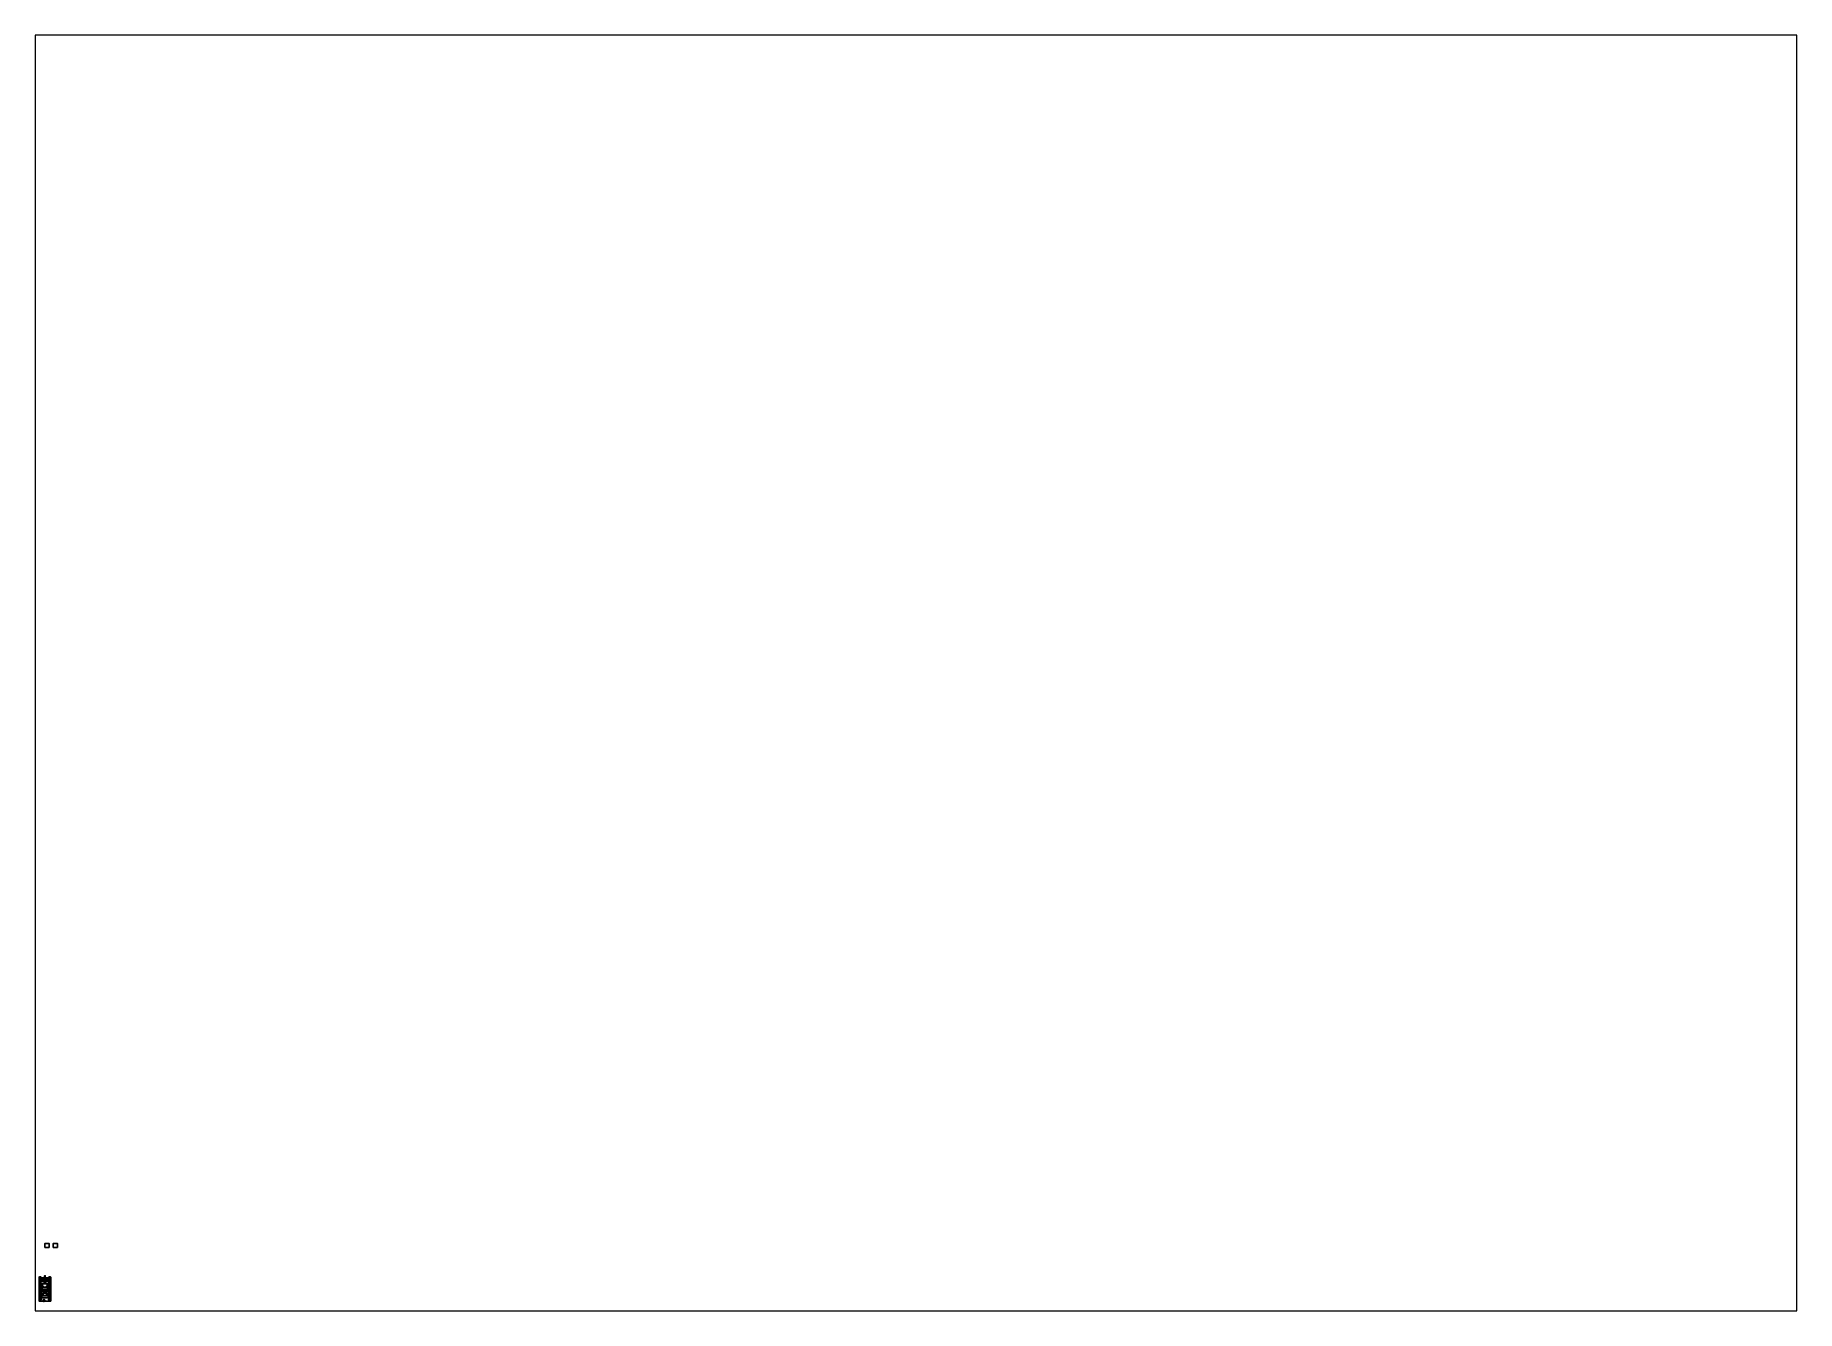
# Paper-space layout 'Layout1' of a CAD drawing. Header units: millimetres. Extents: x 28 to 251, y 20 to 181.
# The model-space entities are those that its viewports show. They can reach past a viewport. Long polylines and large blocks are cut down to what shows.
import ezdxf

# ---------------------------------------------------------------- set-up
doc = ezdxf.new("R2010")
doc.units = ezdxf.units.MM
for name, color, linetype in [('bogey', 5, 'Continuous'), ('gun', 1, 'Continuous'), ('mudguards', 6, 'Continuous'), ('tracks', 3, 'Continuous'), ('turret', 2, 'Continuous'), ('wheels', 2, 'Continuous')]:
    doc.layers.add(name, color=color, linetype=linetype)

msp = doc.modelspace()

# ---------------------------------------------------------------- linework, layer by layer
for points in [[(1, 11, 1), (1, 11), (0, 11), (0, 11, 1)], [(1, 11), (1, 10), (0, 10), (0, 11)], [(0, 11), (0, 10), (0, 10, 1), (0, 11, 1)], [(0, 11, 1), (0, 10, 1), (1, 10, 1), (1, 11, 1)], [(0, 10, 1), (0, 10), (1, 10), (1, 10, 1)], [(1, 10, 1), (1, 10), (1, 11), (1, 11, 1)], [(3, 11), (3, 10), (2, 10), (2, 11)], [(2, 11), (2, 10), (3, 10), (3, 11)], [(-1.25, 1.85, 1.29), (-1.33, -0.59, 1.16), (-0.99, -0.59, 1.76), (-0.99, 1.34, 1.76)], [(0.99, 1.34, 1.76), (1.25, 1.85, 1.29), (-1.25, 1.85, 1.29), (-0.99, 1.34, 1.76)], [(-0.99, 1.93, 1.46), (-1.17, 1.93, 1.46), (-1.12, 1.93, 1.54), (-1.03, 1.93, 1.54)], [(-1.12, 1.93, 1.54), (-1.17, 1.93, 1.46), (-1.17, 1.9, 1.46), (-1.12, 1.9, 1.54)], [(-1.03, 1.93, 1.38), (-1.12, 1.93, 1.38), (-1.17, 1.93, 1.46), (-0.99, 1.93, 1.46)], [(-1.17, 1.93, 1.46), (-1.12, 1.93, 1.38), (-1.12, 1.9, 1.38), (-1.17, 1.9, 1.46)], [(-1.12, 1.85, 1.53), (-1.12, 1.9, 1.54), (-1.17, 1.9, 1.46), (-1.16, 1.85, 1.46)], [(-1.16, 1.85, 1.46), (-1.17, 1.9, 1.46), (-1.12, 1.9, 1.38), (-1.12, 1.85, 1.39)], [(-1.1, 1.82, 1.5), (-1.12, 1.85, 1.53), (-1.16, 1.85, 1.46), (-1.12, 1.82, 1.46)], [(-1.12, 1.82, 1.46), (-1.16, 1.85, 1.46), (-1.12, 1.85, 1.39), (-1.1, 1.82, 1.42)], [(-1.03, 1.78, 1.46), (-1.13, 1.78, 1.46), (-1.1, 1.78, 1.5), (-1.05, 1.78, 1.5)], [(-1.1, 1.78, 1.5), (-1.13, 1.78, 1.46), (-1.13, 1.66, 1.46), (-1.1, 1.61, 1.5)], [(-1.05, 1.78, 1.42), (-1.1, 1.78, 1.42), (-1.13, 1.78, 1.46), (-1.03, 1.78, 1.46)], [(-1.13, 1.78, 1.46), (-1.1, 1.78, 1.42), (-1.1, 1.71, 1.42), (-1.13, 1.66, 1.46)], [(-1.12, 1.93, 1.38), (-1.03, 1.93, 1.38), (-1.03, 1.9, 1.38), (-1.12, 1.9, 1.38)], [(-1.03, 1.93, 1.54), (-1.12, 1.93, 1.54), (-1.12, 1.9, 1.54), (-1.03, 1.9, 1.54)], [(-1.12, 1.85, 1.39), (-1.12, 1.9, 1.38), (-1.03, 1.9, 1.38), (-1.04, 1.85, 1.39)], [(-1.04, 1.85, 1.53), (-1.03, 1.9, 1.54), (-1.12, 1.9, 1.54), (-1.12, 1.85, 1.53)], [(-1.1, 1.82, 1.42), (-1.12, 1.85, 1.39), (-1.04, 1.85, 1.39), (-1.06, 1.82, 1.42)], [(-1.06, 1.82, 1.5), (-1.04, 1.85, 1.53), (-1.12, 1.85, 1.53), (-1.1, 1.82, 1.5)], [(-1.08, 1.81, 1.46), (-1.1, 1.82, 1.5), (-1.12, 1.82, 1.46), (-1.08, 1.81, 1.46)], [(-1.08, 1.81, 1.46), (-1.12, 1.82, 1.46), (-1.1, 1.82, 1.42), (-1.08, 1.81, 1.46)], [(-1.08, 1.81, 1.46), (-1.06, 1.82, 1.5), (-1.1, 1.82, 1.5), (-1.08, 1.81, 1.46)], [(-1.1, 1.82, 1.46), (-1.08, 1.82, 1.44), (-1.08, 1.78, 1.44), (-1.1, 1.78, 1.46)], [(-1.08, 1.82, 1.48), (-1.1, 1.82, 1.46), (-1.1, 1.78, 1.46), (-1.08, 1.78, 1.48)], [(-1.08, 1.81, 1.46), (-1.1, 1.82, 1.42), (-1.06, 1.82, 1.42), (-1.08, 1.81, 1.46)], [(-1.1, 1.78, 1.42), (-1.05, 1.78, 1.42), (-1.05, 1.71, 1.42), (-1.1, 1.71, 1.42)], [(-1.05, 1.78, 1.5), (-1.1, 1.78, 1.5), (-1.1, 1.61, 1.5), (-1.05, 1.61, 1.5)], [(-1.08, 1.81, 1.46), (-1.03, 1.82, 1.46), (-1.06, 1.82, 1.5), (-1.08, 1.81, 1.46)], [(-1.08, 1.82, 1.44), (-1.06, 1.82, 1.46), (-1.06, 1.78, 1.46), (-1.08, 1.78, 1.44)], [(-1.06, 1.82, 1.46), (-1.08, 1.82, 1.48), (-1.08, 1.78, 1.48), (-1.06, 1.78, 1.46)], [(-1.08, 1.81, 1.46), (-1.06, 1.82, 1.42), (-1.03, 1.82, 1.46), (-1.08, 1.81, 1.46)], [(-1.03, 1.82, 1.46), (-1, 1.85, 1.46), (-1.04, 1.85, 1.53), (-1.06, 1.82, 1.5)], [(-1.06, 1.82, 1.42), (-1.04, 1.85, 1.39), (-1, 1.85, 1.46), (-1.03, 1.82, 1.46)], [(-1.03, 1.78, 1.46), (-1.05, 1.78, 1.5), (-1.05, 1.61, 1.5), (-1.03, 1.66, 1.46)], [(-1.05, 1.78, 1.42), (-1.03, 1.78, 1.46), (-1.03, 1.66, 1.46), (-1.05, 1.71, 1.42)], [(-1, 1.85, 1.46), (-0.99, 1.9, 1.46), (-1.03, 1.9, 1.54), (-1.04, 1.85, 1.53)], [(-1.04, 1.85, 1.39), (-1.03, 1.9, 1.38), (-0.99, 1.9, 1.46), (-1, 1.85, 1.46)], [(-0.99, 1.93, 1.46), (-1.03, 1.93, 1.54), (-1.03, 1.9, 1.54), (-0.99, 1.9, 1.46)], [(-1.03, 1.93, 1.38), (-0.99, 1.93, 1.46), (-0.99, 1.9, 1.46), (-1.03, 1.9, 1.38)], [(-0.99, 1.34, 1.76), (-0.99, -0.59, 1.76), (0.99, -0.59, 1.76), (0.99, 1.34, 1.76)], [(-0.95, 2.46, 0.5), (-0.95, 2.16, 0.42), (-0.95, 2.45, 1.19), (-0.95, 2.69, 0.86)], [(-0.95, 2.69, 0.86), (-0.95, 2.45, 1.19), (0.95, 2.45, 1.19), (0.95, 2.69, 0.86)], [(0.95, 2.69, 0.86), (0.95, 2.46, 0.5), (-0.95, 2.46, 0.5), (-0.95, 2.69, 0.86)], [(0.95, 2.46, 0.5), (0.95, 2.16, 0.42), (-0.95, 2.16, 0.42), (-0.95, 2.46, 0.5)], [(-0.95, 2.16, 0.42), (-0.95, 1.85, 0.42), (-0.95, 1.85, 1.29), (-0.95, 2.45, 1.19)], [(-0.95, 2.45, 1.19), (-0.95, 1.85, 1.29), (0.95, 1.85, 1.29), (0.95, 2.45, 1.19)], [(0.95, 2.16, 0.42), (0.95, -2.16, 0.42), (-0.95, -2.16, 0.42), (-0.95, 2.16, 0.42)], [(-0.95, 1.85, 0.42), (-0.95, -0.59, 0.42), (-0.95, -0.59, 1.16), (-0.95, 1.85, 1.29)], [(0.95, 2.45, 1.19), (0.95, 2.16, 0.42), (0.95, 2.46, 0.5), (0.95, 2.69, 0.86)], [(0.95, 1.85, 1.29), (0.95, 1.85, 0.42), (0.95, 2.16, 0.42), (0.95, 2.45, 1.19)], [(0.95, -0.59, 1.16), (0.95, -0.59, 0.42), (0.95, 1.85, 0.42), (0.95, 1.85, 1.29)], [(1.03, 1.93, 1.54), (0.99, 1.93, 1.46), (0.99, 1.9, 1.46), (1.03, 1.9, 1.54)], [(0.99, 1.93, 1.46), (1.03, 1.93, 1.38), (1.03, 1.9, 1.38), (0.99, 1.9, 1.46)], [(1.17, 1.93, 1.46), (0.99, 1.93, 1.46), (1.03, 1.93, 1.54), (1.12, 1.93, 1.54)], [(1.12, 1.93, 1.38), (1.03, 1.93, 1.38), (0.99, 1.93, 1.46), (1.17, 1.93, 1.46)], [(1, 1.85, 1.46), (0.99, 1.9, 1.46), (1.03, 1.9, 1.38), (1.04, 1.85, 1.39)], [(1.04, 1.85, 1.53), (1.03, 1.9, 1.54), (0.99, 1.9, 1.46), (1, 1.85, 1.46)], [(0.99, -0.59, 1.76), (1.33, -0.59, 1.16), (1.25, 1.85, 1.29), (0.99, 1.34, 1.76)], [(1.03, 1.82, 1.46), (1, 1.85, 1.46), (1.04, 1.85, 1.39), (1.06, 1.82, 1.42)], [(1.06, 1.82, 1.5), (1.04, 1.85, 1.53), (1, 1.85, 1.46), (1.03, 1.82, 1.46)], [(1.12, 1.93, 1.54), (1.03, 1.93, 1.54), (1.03, 1.9, 1.54), (1.12, 1.9, 1.54)], [(1.03, 1.93, 1.38), (1.12, 1.93, 1.38), (1.12, 1.9, 1.38), (1.03, 1.9, 1.38)], [(1.04, 1.85, 1.39), (1.03, 1.9, 1.38), (1.12, 1.9, 1.38), (1.12, 1.85, 1.39)], [(1.12, 1.85, 1.53), (1.12, 1.9, 1.54), (1.03, 1.9, 1.54), (1.04, 1.85, 1.53)], [(1.08, 1.81, 1.46), (1.03, 1.82, 1.46), (1.06, 1.82, 1.42), (1.08, 1.81, 1.46)], [(1.08, 1.81, 1.46), (1.06, 1.82, 1.5), (1.03, 1.82, 1.46), (1.08, 1.81, 1.46)], [(1.05, 1.78, 1.5), (1.03, 1.78, 1.46), (1.03, 1.66, 1.46), (1.05, 1.61, 1.5)], [(1.03, 1.78, 1.46), (1.05, 1.78, 1.42), (1.05, 1.71, 1.42), (1.03, 1.66, 1.46)], [(1.13, 1.78, 1.46), (1.03, 1.78, 1.46), (1.05, 1.78, 1.5), (1.1, 1.78, 1.5)], [(1.1, 1.78, 1.42), (1.05, 1.78, 1.42), (1.03, 1.78, 1.46), (1.13, 1.78, 1.46)], [(1.06, 1.82, 1.42), (1.04, 1.85, 1.39), (1.12, 1.85, 1.39), (1.1, 1.82, 1.42)], [(1.1, 1.82, 1.5), (1.12, 1.85, 1.53), (1.04, 1.85, 1.53), (1.06, 1.82, 1.5)], [(1.1, 1.78, 1.5), (1.05, 1.78, 1.5), (1.05, 1.61, 1.5), (1.1, 1.61, 1.5)], [(1.05, 1.78, 1.42), (1.1, 1.78, 1.42), (1.1, 1.71, 1.42), (1.05, 1.71, 1.42)], [(1.08, 1.81, 1.46), (1.06, 1.82, 1.42), (1.1, 1.82, 1.42), (1.08, 1.81, 1.46)], [(1.08, 1.81, 1.46), (1.1, 1.82, 1.5), (1.06, 1.82, 1.5), (1.08, 1.81, 1.46)], [(1.08, 1.82, 1.48), (1.06, 1.82, 1.46), (1.06, 1.78, 1.46), (1.08, 1.78, 1.48)], [(1.06, 1.82, 1.46), (1.08, 1.82, 1.44), (1.08, 1.78, 1.44), (1.06, 1.78, 1.46)], [(1.08, 1.81, 1.46), (1.1, 1.82, 1.42), (1.12, 1.82, 1.46), (1.08, 1.81, 1.46)], [(1.08, 1.81, 1.46), (1.12, 1.82, 1.46), (1.1, 1.82, 1.5), (1.08, 1.81, 1.46)], [(1.1, 1.82, 1.46), (1.08, 1.82, 1.48), (1.08, 1.78, 1.48), (1.1, 1.78, 1.46)], [(1.08, 1.82, 1.44), (1.1, 1.82, 1.46), (1.1, 1.78, 1.46), (1.08, 1.78, 1.44)], [(1.1, 1.82, 1.42), (1.12, 1.85, 1.39), (1.16, 1.85, 1.46), (1.12, 1.82, 1.46)], [(1.12, 1.82, 1.46), (1.16, 1.85, 1.46), (1.12, 1.85, 1.53), (1.1, 1.82, 1.5)], [(1.13, 1.78, 1.46), (1.1, 1.78, 1.5), (1.1, 1.61, 1.5), (1.13, 1.66, 1.46)], [(1.1, 1.78, 1.42), (1.13, 1.78, 1.46), (1.13, 1.66, 1.46), (1.1, 1.71, 1.42)], [(1.17, 1.93, 1.46), (1.12, 1.93, 1.54), (1.12, 1.9, 1.54), (1.17, 1.9, 1.46)], [(1.12, 1.93, 1.38), (1.17, 1.93, 1.46), (1.17, 1.9, 1.46), (1.12, 1.9, 1.38)], [(1.12, 1.85, 1.39), (1.12, 1.9, 1.38), (1.17, 1.9, 1.46), (1.16, 1.85, 1.46)], [(1.16, 1.85, 1.46), (1.17, 1.9, 1.46), (1.12, 1.9, 1.54), (1.12, 1.85, 1.53)], [(1.18, 1.49, 1.42), (1.17, 1.5, 1.43), (1.36, 1.5, 1.46), (1.38, 1.49, 1.46)], [(1.17, 1.5, 1.43), (1.17, 1.48, 1.43), (1.36, 1.48, 1.46), (1.36, 1.5, 1.46)], [(1.17, 1.48, 1.43), (1.18, 1.49, 1.42), (1.38, 1.49, 1.46), (1.36, 1.48, 1.46)], [(1.38, 1.49, 1.46), (1.36, 1.5, 1.46), (1.37, 1.49, 3.28)], [(1.36, 1.5, 1.46), (1.36, 1.48, 1.46), (1.37, 1.49, 3.28)], [(1.36, 1.48, 1.46), (1.38, 1.49, 1.46), (1.37, 1.49, 3.28)], [(-0.99, -0.59, 1.76), (-1.33, -0.59, 1.16), (1.33, -0.59, 1.16), (0.99, -0.59, 1.76)], [(-1.3, -0.59, 1.16), (-1.3, -1.31, 1.12), (-1.19, -1.31, 1.4), (-1.19, -0.59, 1.4)], [(-1.19, -1.31, 1.4), (-1.3, -1.31, 1.12), (-0.95, -1.31, 1.12), (-0.92, -1.31, 1.4)], [(-1.19, -0.59, 1.4), (-1.19, -1.31, 1.4), (-0.92, -1.31, 1.4), (-0.92, -0.59, 1.4)], [(-1.12, -1.31, 1.29), (-1.15, -1.31, 1.22), (-1.15, -2.19, 1.22), (-1.12, -2.19, 1.29)], [(-1.15, -1.31, 1.22), (-1.12, -1.31, 1.15), (-1.12, -2.19, 1.15), (-1.15, -2.19, 1.22)], [(-0.95, -2.19, 1.22), (-1.12, -2.19, 1.29), (-1.15, -2.19, 1.22), (-0.98, -2.19, 1.15)], [(-0.98, -2.19, 1.15), (-1.15, -2.19, 1.22), (-1.12, -2.19, 1.15), (-1.05, -2.19, 1.12)], [(-1.12, -1.31, 1.15), (-1.05, -1.31, 1.12), (-1.05, -2.19, 1.12), (-1.12, -2.19, 1.15)], [(-1.05, -1.31, 1.32), (-1.12, -1.31, 1.29), (-1.12, -2.19, 1.29), (-1.05, -2.19, 1.32)], [(-0.98, -2.19, 1.29), (-1.05, -2.19, 1.32), (-1.12, -2.19, 1.29), (-0.95, -2.19, 1.22)], [(-1.07, -2.19, 1.25), (-1.09, -2.19, 1.22), (-1.09, -2.72, 1.22), (-1.07, -2.78, 1.25)], [(-1.09, -2.19, 1.22), (-1.07, -2.19, 1.19), (-1.07, -2.66, 1.19), (-1.09, -2.72, 1.22)], [(-1.03, -2.66, 1.19), (-1.07, -2.78, 1.25), (-1.09, -2.72, 1.22), (-1.07, -2.66, 1.19)], [(-1.07, -2.19, 1.19), (-1.03, -2.19, 1.19), (-1.03, -2.66, 1.19), (-1.07, -2.66, 1.19)], [(-1.03, -2.19, 1.25), (-1.07, -2.19, 1.25), (-1.07, -2.78, 1.25), (-1.03, -2.78, 1.25)], [(-1.01, -2.72, 1.22), (-1.03, -2.78, 1.25), (-1.07, -2.78, 1.25), (-1.03, -2.66, 1.19)], [(-1.05, -1.31, 1.12), (-0.98, -1.31, 1.15), (-0.98, -2.19, 1.15), (-1.05, -2.19, 1.12)], [(-0.98, -1.31, 1.29), (-1.05, -1.31, 1.32), (-1.05, -2.19, 1.32), (-0.98, -2.19, 1.29)], [(-1.01, -2.19, 1.22), (-1.03, -2.19, 1.25), (-1.03, -2.78, 1.25), (-1.01, -2.72, 1.22)], [(-1.03, -2.19, 1.19), (-1.01, -2.19, 1.22), (-1.01, -2.72, 1.22), (-1.03, -2.66, 1.19)], [(-0.9, -2.49, 0.68), (-0.9, -2.44, 0.59), (-1, -2.44, 0.59), (-1, -2.49, 0.68)], [(-0.9, -2.44, 0.59), (-0.9, -2.49, 0.5), (-1, -2.49, 0.5), (-1, -2.44, 0.59)], [(-0.9, -2.59, 0.68), (-0.9, -2.49, 0.68), (-1, -2.49, 0.68), (-1, -2.59, 0.68)], [(-0.9, -2.49, 0.5), (-0.9, -2.59, 0.5), (-1, -2.59, 0.5), (-1, -2.49, 0.5)], [(-0.9, -2.64, 0.59), (-0.9, -2.59, 0.68), (-1, -2.59, 0.68), (-1, -2.64, 0.59)], [(-0.9, -2.59, 0.5), (-0.9, -2.64, 0.59), (-1, -2.64, 0.59), (-1, -2.59, 0.5)], [(-0.99, -2.2, 0.6), (-0.99, -2.44, 0.59), (-0.99, -2.49, 0.68), (-0.99, -2.28, 0.77)], [(-0.95, -2.28, 0.77), (-0.95, -2.2, 0.6), (-0.99, -2.2, 0.6), (-0.99, -2.28, 0.77)], [(-0.95, -2.2, 0.6), (-0.95, -2.44, 0.59), (-0.99, -2.44, 0.59), (-0.99, -2.2, 0.6)], [(-0.99, -2.28, 0.77), (-0.99, -2.49, 0.68), (-0.95, -2.49, 0.68), (-0.95, -2.28, 0.77)], [(-0.95, -1.31, 1.22), (-0.98, -1.31, 1.29), (-0.98, -2.19, 1.29), (-0.95, -2.19, 1.22)], [(-0.98, -1.31, 1.15), (-0.95, -1.31, 1.22), (-0.95, -2.19, 1.22), (-0.98, -2.19, 1.15)], [(-0.95, -0.59, 0.42), (-0.95, -2.16, 0.42), (-0.95, -2.93, 0.98), (-0.95, -0.59, 1.16)], [(-0.95, -0.59, 1.16), (-0.95, -2.93, 0.98), (-0.92, -2.16, 1.47), (-0.92, -0.59, 1.47)], [(-0.95, -2.93, 0.98), (-0.95, -2.16, 0.42), (0.95, -2.16, 0.42), (0.95, -2.93, 0.98)], [(-0.92, -2.16, 1.47), (-0.95, -2.93, 0.98), (0.95, -2.93, 0.98), (0.92, -2.16, 1.47)], [(-0.95, -2.49, 0.68), (-0.95, -2.44, 0.59), (-0.95, -2.2, 0.6), (-0.95, -2.28, 0.77)], [(-0.92, -0.59, 1.47), (-0.92, -2.16, 1.47), (-0.28, -0.59, 1.72)], [(-0.28, -0.59, 1.72), (-0.92, -2.16, 1.47), (0.92, -2.16, 1.47), (0.28, -0.59, 1.72)], [(-0.9, -2.64, 0.59), (-0.9, -2.44, 0.59), (-0.9, -2.49, 0.68), (-0.9, -2.59, 0.68)], [(-0.9, -2.59, 0.5), (-0.9, -2.49, 0.5), (-0.9, -2.44, 0.59), (-0.9, -2.64, 0.59)], [(-0.37, -0.84, 1.68), (-0.6, -1.68, 1.54), (-0.55, -1.61, 1.63), (-0.3, -1.02, 1.7)], [(-0.55, -1.61, 1.63), (-0.6, -1.68, 1.54), (0.6, -1.68, 1.54), (0.55, -1.61, 1.63)], [(-0.3, -1.02, 1.7), (-0.55, -1.61, 1.63), (0.55, -1.61, 1.63), (0.3, -1.02, 1.7)], [(0.3, -1.02, 1.7), (0.37, -0.84, 1.68), (-0.37, -0.84, 1.68), (-0.3, -1.02, 1.7)], [(0.28, -0.59, 1.72), (0.92, -2.16, 1.47), (0.92, -0.59, 1.47), (0.28, -0.59, 1.72)], [(0.55, -1.61, 1.63), (0.6, -1.68, 1.54), (0.37, -0.84, 1.68), (0.3, -1.02, 1.7)], [(0.9, -2.49, 0.5), (0.9, -2.59, 0.5), (0.9, -2.64, 0.59), (0.9, -2.44, 0.59)], [(0.9, -2.49, 0.5), (0.9, -2.44, 0.59), (1, -2.44, 0.59), (1, -2.49, 0.5)], [(0.9, -2.44, 0.59), (0.9, -2.64, 0.59), (0.9, -2.59, 0.68), (0.9, -2.49, 0.68)], [(0.9, -2.44, 0.59), (0.9, -2.49, 0.68), (1, -2.49, 0.68), (1, -2.44, 0.59)], [(0.9, -2.59, 0.5), (0.9, -2.49, 0.5), (1, -2.49, 0.5), (1, -2.59, 0.5)], [(0.9, -2.49, 0.68), (0.9, -2.59, 0.68), (1, -2.59, 0.68), (1, -2.49, 0.68)], [(0.9, -2.64, 0.59), (0.9, -2.59, 0.5), (1, -2.59, 0.5), (1, -2.64, 0.59)], [(0.9, -2.59, 0.68), (0.9, -2.64, 0.59), (1, -2.64, 0.59), (1, -2.59, 0.68)], [(0.92, -2.16, 1.47), (0.95, -2.93, 0.98), (0.95, -0.59, 1.16), (0.92, -0.59, 1.47)], [(0.92, -0.59, 1.4), (0.92, -1.31, 1.4), (1.19, -1.31, 1.4), (1.19, -0.59, 1.4)], [(0.92, -1.31, 1.4), (0.95, -1.31, 1.12), (1.3, -1.31, 1.12), (1.19, -1.31, 1.4)], [(0.95, -2.93, 0.98), (0.95, -2.16, 0.42), (0.95, -0.59, 0.42), (0.95, -0.59, 1.16)], [(0.98, -1.31, 1.29), (0.95, -1.31, 1.22), (0.95, -2.19, 1.22), (0.98, -2.19, 1.29)], [(0.95, -1.31, 1.22), (0.98, -1.31, 1.15), (0.98, -2.19, 1.15), (0.95, -2.19, 1.22)], [(1.15, -2.19, 1.22), (0.98, -2.19, 1.29), (0.95, -2.19, 1.22), (1.12, -2.19, 1.15)], [(1.12, -2.19, 1.15), (0.95, -2.19, 1.22), (0.98, -2.19, 1.15), (1.05, -2.19, 1.12)], [(0.95, -2.2, 0.6), (0.95, -2.44, 0.59), (0.95, -2.49, 0.68), (0.95, -2.28, 0.77)], [(0.99, -2.28, 0.77), (0.99, -2.2, 0.6), (0.95, -2.2, 0.6), (0.95, -2.28, 0.77)], [(0.99, -2.2, 0.6), (0.99, -2.44, 0.59), (0.95, -2.44, 0.59), (0.95, -2.2, 0.6)], [(0.95, -2.28, 0.77), (0.95, -2.49, 0.68), (0.99, -2.49, 0.68), (0.99, -2.28, 0.77)], [(1.05, -1.31, 1.32), (0.98, -1.31, 1.29), (0.98, -2.19, 1.29), (1.05, -2.19, 1.32)], [(0.98, -1.31, 1.15), (1.05, -1.31, 1.12), (1.05, -2.19, 1.12), (0.98, -2.19, 1.15)], [(1.12, -2.19, 1.29), (1.05, -2.19, 1.32), (0.98, -2.19, 1.29), (1.15, -2.19, 1.22)], [(0.99, -2.49, 0.68), (0.99, -2.44, 0.59), (0.99, -2.2, 0.6), (0.99, -2.28, 0.77)], [(1.03, -2.19, 1.25), (1.01, -2.19, 1.22), (1.01, -2.72, 1.22), (1.03, -2.78, 1.25)], [(1.01, -2.19, 1.22), (1.03, -2.19, 1.19), (1.03, -2.66, 1.19), (1.01, -2.72, 1.22)], [(1.07, -2.66, 1.19), (1.03, -2.78, 1.25), (1.01, -2.72, 1.22), (1.03, -2.66, 1.19)], [(1.07, -2.19, 1.25), (1.03, -2.19, 1.25), (1.03, -2.78, 1.25), (1.07, -2.78, 1.25)], [(1.03, -2.19, 1.19), (1.07, -2.19, 1.19), (1.07, -2.66, 1.19), (1.03, -2.66, 1.19)], [(1.09, -2.72, 1.22), (1.07, -2.78, 1.25), (1.03, -2.78, 1.25), (1.07, -2.66, 1.19)], [(1.12, -1.31, 1.29), (1.05, -1.31, 1.32), (1.05, -2.19, 1.32), (1.12, -2.19, 1.29)], [(1.05, -1.31, 1.12), (1.12, -1.31, 1.15), (1.12, -2.19, 1.15), (1.05, -2.19, 1.12)], [(1.09, -2.19, 1.22), (1.07, -2.19, 1.25), (1.07, -2.78, 1.25), (1.09, -2.72, 1.22)], [(1.07, -2.19, 1.19), (1.09, -2.19, 1.22), (1.09, -2.72, 1.22), (1.07, -2.66, 1.19)], [(1.15, -1.31, 1.22), (1.12, -1.31, 1.29), (1.12, -2.19, 1.29), (1.15, -2.19, 1.22)], [(1.12, -1.31, 1.15), (1.15, -1.31, 1.22), (1.15, -2.19, 1.22), (1.12, -2.19, 1.15)], [(1.19, -1.31, 1.4), (1.3, -1.31, 1.12), (1.3, -0.59, 1.16), (1.19, -0.59, 1.4)]]:
    msp.add_3dface(points)
at = {"layer": 'bogey'}
for points in [[(-0.95, 1.01, 0.58), (-0.95, 1.05, 0.51), (-1.32, 1.05, 0.51), (-1.32, 1.01, 0.58)], [(-0.95, 1.05, 0.51), (-0.95, 1.01, 0.44), (-1.32, 1.01, 0.44), (-1.32, 1.05, 0.51)], [(-1.32, 0.93, 0.58), (-1.32, 1.01, 0.58), (-1.32, 1.05, 0.51), (-1.32, 0.89, 0.51)], [(-1.32, 0.89, 0.51), (-1.32, 1.05, 0.51), (-1.32, 1.01, 0.44), (-1.32, 0.93, 0.44)], [(-0.95, 0.93, 0.58), (-0.95, 1.01, 0.58), (-1.32, 1.01, 0.58), (-1.32, 0.93, 0.58)], [(-0.95, 1.01, 0.44), (-0.95, 0.93, 0.44), (-1.32, 0.93, 0.44), (-1.32, 1.01, 0.44)], [(-0.95, 0.89, 0.51), (-0.95, 0.93, 0.58), (-1.32, 0.93, 0.58), (-1.32, 0.89, 0.51)], [(-0.95, 0.93, 0.44), (-0.95, 0.89, 0.51), (-1.32, 0.89, 0.51), (-1.32, 0.93, 0.44)], [(-1.25, 1.72, 0.32), (-1.25, 1.79, 0.27), (-1.3, 1.79, 0.27), (-1.3, 1.72, 0.32)], [(-1.3, 1.72, 0.17), (-1.3, 1.79, 0.22), (-1.25, 1.79, 0.22), (-1.25, 1.72, 0.17)], [(-1.25, 1.79, 0.27), (-1.25, 1.79, 0.22), (-1.3, 1.79, 0.22), (-1.3, 1.79, 0.27)], [(-1.3, 1.79, 0.27), (-1.3, 1.79, 0.22), (-1.3, 1.72, 0.17), (-1.3, 1.72, 0.32)], [(-1.3, 1.72, 0.32), (-1.3, 1.2, 0.32), (-1.3, 1.2, 0.32), (-1.3, 1.46, 0.42)], [(-1.25, 1.46, 0.42), (-1.25, 1.72, 0.32), (-1.3, 1.72, 0.32), (-1.3, 1.46, 0.42)], [(-1.3, 1.2, 0.17), (-1.3, 1.72, 0.17), (-1.25, 1.72, 0.17), (-1.25, 1.2, 0.17)], [(-1.3, 1.72, 0.32), (-1.3, 1.72, 0.17), (-1.3, 1.2, 0.17), (-1.3, 1.2, 0.32)], [(-1.3, 1.46, 0.42), (-1.3, 1.2, 0.32), (-1.25, 1.2, 0.32), (-1.25, 1.46, 0.42)], [(-1.25, 1.33, 0.51), (-1.25, 1.44, 0.41), (-1.3, 1.44, 0.41), (-1.3, 1.33, 0.51)], [(-1.3, 1.44, 0.41), (-1.3, 1.31, 0.36), (-1.3, 1.22, 0.41), (-1.3, 1.33, 0.51)], [(-1.3, 1.33, 0.51), (-1.3, 1.22, 0.41), (-1.3, 1.22, 0.41), (-1.3, 1.22, 0.55)], [(-1.25, 1.22, 0.55), (-1.25, 1.33, 0.51), (-1.3, 1.33, 0.51), (-1.3, 1.22, 0.55)], [(-1.3, 1.22, 0.41), (-1.3, 1.31, 0.36), (-1.25, 1.31, 0.36), (-1.25, 1.22, 0.41)], [(-1.3, 1.22, 0.55), (-1.3, 1.22, 0.41), (-1.3, 0.72, 0.41), (-1.3, 0.72, 0.55)], [(-1.25, 0.72, 0.55), (-1.25, 1.22, 0.55), (-1.3, 1.22, 0.55), (-1.3, 0.72, 0.55)], [(-1.3, 0.72, 0.41), (-1.3, 1.22, 0.41), (-1.25, 1.22, 0.41), (-1.25, 0.72, 0.41)], [(-1.3, 1.2, 0.17), (-1.3, 1.13, 0.22), (-1.3, 1.13, 0.27), (-1.3, 1.2, 0.32)], [(-1.25, 1.2, 0.17), (-1.25, 1.13, 0.22), (-1.3, 1.13, 0.22), (-1.3, 1.2, 0.17)], [(-1.3, 1.2, 0.32), (-1.3, 1.13, 0.27), (-1.25, 1.13, 0.27), (-1.25, 1.2, 0.32)], [(-1.3, 1.13, 0.27), (-1.3, 1.13, 0.22), (-1.25, 1.13, 0.22), (-1.25, 1.13, 0.27)], [(-1.25, 0.74, 0.32), (-1.25, 0.81, 0.27), (-1.3, 0.81, 0.27), (-1.3, 0.74, 0.32)], [(-1.3, 0.81, 0.27), (-1.3, 0.81, 0.22), (-1.3, 0.74, 0.17), (-1.3, 0.74, 0.32)], [(-1.3, 0.74, 0.17), (-1.3, 0.81, 0.22), (-1.25, 0.81, 0.22), (-1.25, 0.74, 0.17)], [(-1.25, 0.81, 0.27), (-1.25, 0.81, 0.22), (-1.3, 0.81, 0.22), (-1.3, 0.81, 0.27)], [(-1.25, 0.48, 0.42), (-1.25, 0.74, 0.32), (-1.3, 0.74, 0.32), (-1.3, 0.48, 0.42)], [(-1.3, 0.74, 0.32), (-1.3, 0.22, 0.32), (-1.3, 0.22, 0.32), (-1.3, 0.48, 0.42)], [(-1.3, 0.74, 0.32), (-1.3, 0.74, 0.17), (-1.3, 0.22, 0.17), (-1.3, 0.22, 0.32)], [(-1.3, 0.22, 0.17), (-1.3, 0.74, 0.17), (-1.25, 0.74, 0.17), (-1.25, 0.22, 0.17)], [(-1.3, 0.72, 0.41), (-1.3, 0.72, 0.41), (-1.3, 0.61, 0.51), (-1.3, 0.72, 0.55)], [(-1.3, 0.72, 0.41), (-1.3, 0.63, 0.36), (-1.3, 0.5, 0.41), (-1.3, 0.61, 0.51)], [(-1.3, 0.72, 0.55), (-1.3, 0.61, 0.51), (-1.25, 0.61, 0.51), (-1.25, 0.72, 0.55)], [(-1.25, 0.72, 0.41), (-1.25, 0.63, 0.36), (-1.3, 0.63, 0.36), (-1.3, 0.72, 0.41)], [(-1.3, 0.61, 0.51), (-1.3, 0.5, 0.41), (-1.25, 0.5, 0.41), (-1.25, 0.61, 0.51)], [(-1.3, 0.48, 0.42), (-1.3, 0.22, 0.32), (-1.25, 0.22, 0.32), (-1.25, 0.48, 0.42)], [(-1.3, 0.22, 0.32), (-1.3, 0.15, 0.27), (-1.25, 0.15, 0.27), (-1.25, 0.22, 0.32)], [(-1.3, 0.22, 0.17), (-1.3, 0.15, 0.22), (-1.3, 0.15, 0.27), (-1.3, 0.22, 0.32)], [(-1.25, 0.22, 0.17), (-1.25, 0.15, 0.22), (-1.3, 0.15, 0.22), (-1.3, 0.22, 0.17)], [(-1.3, 0.15, 0.27), (-1.3, 0.15, 0.22), (-1.25, 0.15, 0.22), (-1.25, 0.15, 0.27)], [(-1.25, 1.72, 0.17), (-1.25, 1.79, 0.22), (-1.25, 1.79, 0.27), (-1.25, 1.72, 0.32)], [(-1.25, 1.2, 0.32), (-1.25, 1.2, 0.32), (-1.25, 1.72, 0.32), (-1.25, 1.46, 0.42)], [(-1.25, 1.2, 0.17), (-1.25, 1.72, 0.17), (-1.25, 1.72, 0.32), (-1.25, 1.2, 0.32)], [(-1.05, 1.48, 0.38), (-1.05, 1.5, 0.35), (-1.25, 1.5, 0.35), (-1.25, 1.48, 0.38)], [(-1.05, 1.5, 0.35), (-1.05, 1.48, 0.32), (-1.25, 1.48, 0.32), (-1.25, 1.5, 0.35)], [(-1.05, 1.44, 0.38), (-1.05, 1.48, 0.38), (-1.25, 1.48, 0.38), (-1.25, 1.44, 0.38)], [(-1.05, 1.48, 0.32), (-1.05, 1.44, 0.32), (-1.25, 1.44, 0.32), (-1.25, 1.48, 0.32)], [(-1.25, 1.22, 0.41), (-1.25, 1.31, 0.36), (-1.25, 1.44, 0.41), (-1.25, 1.33, 0.51)], [(-1.05, 1.42, 0.35), (-1.05, 1.44, 0.38), (-1.25, 1.44, 0.38), (-1.25, 1.42, 0.35)], [(-1.05, 1.44, 0.32), (-1.05, 1.42, 0.35), (-1.25, 1.42, 0.35), (-1.25, 1.44, 0.32)], [(-1.25, 1.22, 0.41), (-1.25, 1.22, 0.41), (-1.25, 1.33, 0.51), (-1.25, 1.22, 0.55)], [(-1.25, 0.72, 0.41), (-1.25, 1.22, 0.41), (-1.25, 1.22, 0.55), (-1.25, 0.72, 0.55)], [(-1.25, 1.13, 0.27), (-1.25, 1.13, 0.22), (-1.25, 1.2, 0.17), (-1.25, 1.2, 0.32)], [(-1.25, 0.74, 0.17), (-1.25, 0.81, 0.22), (-1.25, 0.81, 0.27), (-1.25, 0.74, 0.32)], [(-1.25, 0.22, 0.32), (-1.25, 0.22, 0.32), (-1.25, 0.74, 0.32), (-1.25, 0.48, 0.42)], [(-1.25, 0.22, 0.17), (-1.25, 0.74, 0.17), (-1.25, 0.74, 0.32), (-1.25, 0.22, 0.32)], [(-1.25, 0.61, 0.51), (-1.25, 0.72, 0.41), (-1.25, 0.72, 0.41), (-1.25, 0.72, 0.55)], [(-1.25, 0.5, 0.41), (-1.25, 0.63, 0.36), (-1.25, 0.72, 0.41), (-1.25, 0.61, 0.51)], [(-1.05, 0.52, 0.35), (-1.05, 0.5, 0.32), (-1.25, 0.5, 0.32), (-1.25, 0.52, 0.35)], [(-1.05, 0.5, 0.38), (-1.05, 0.52, 0.35), (-1.25, 0.52, 0.35), (-1.25, 0.5, 0.38)], [(-1.05, 0.5, 0.32), (-1.05, 0.46, 0.32), (-1.25, 0.46, 0.32), (-1.25, 0.5, 0.32)], [(-1.05, 0.46, 0.38), (-1.05, 0.5, 0.38), (-1.25, 0.5, 0.38), (-1.25, 0.46, 0.38)], [(-1.05, 0.46, 0.32), (-1.05, 0.44, 0.35), (-1.25, 0.44, 0.35), (-1.25, 0.46, 0.32)], [(-1.05, 0.44, 0.35), (-1.05, 0.46, 0.38), (-1.25, 0.46, 0.38), (-1.25, 0.44, 0.35)], [(-1.25, 0.15, 0.27), (-1.25, 0.15, 0.22), (-1.25, 0.22, 0.17), (-1.25, 0.22, 0.32)], [(-1.18, 1.52, 0.61), (-1.18, 0.42, 0.61), (-1.18, 0.64, 0.71), (-1.18, 1.3, 0.71)], [(-1.12, 1.3, 0.71), (-1.12, 1.52, 0.61), (-1.18, 1.52, 0.61), (-1.18, 1.3, 0.71)], [(-1.18, 1.52, 0.38), (-1.18, 1.41, 0.38), (-1.18, 1.41, 0.61), (-1.18, 1.52, 0.61)], [(-1.12, 1.52, 0.61), (-1.12, 1.52, 0.38), (-1.18, 1.52, 0.38), (-1.18, 1.52, 0.61)], [(-1.12, 1.41, 0.61), (-1.12, 0.53, 0.61), (-1.18, 0.53, 0.61), (-1.18, 1.41, 0.61)], [(-1.18, 1.41, 0.61), (-1.18, 1.41, 0.38), (-1.12, 1.41, 0.38), (-1.12, 1.41, 0.61)], [(-1.18, 1.3, 0.71), (-1.18, 1.24, 0.71), (-1.12, 1.24, 0.71), (-1.12, 1.3, 0.71)], [(-1.18, 1.24, 0.71), (-1.18, 0.7, 0.71), (-1.18, 0.88, 0.8), (-1.18, 1.06, 0.8)], [(-1.12, 1.06, 0.8), (-1.12, 1.24, 0.71), (-1.18, 1.24, 0.71), (-1.18, 1.06, 0.8)], [(-1.18, 1.06, 0.8), (-1.18, 0.88, 0.8), (-1.12, 0.88, 0.8), (-1.12, 1.06, 0.8)], [(-1.18, 0.88, 0.8), (-1.18, 0.7, 0.71), (-1.12, 0.7, 0.71), (-1.12, 0.88, 0.8)], [(-1.18, 0.7, 0.71), (-1.18, 0.64, 0.71), (-1.12, 0.64, 0.71), (-1.12, 0.7, 0.71)], [(-1.18, 0.64, 0.71), (-1.18, 0.42, 0.61), (-1.12, 0.42, 0.61), (-1.12, 0.64, 0.71)], [(-1.18, 0.53, 0.38), (-1.18, 0.42, 0.38), (-1.18, 0.42, 0.61), (-1.18, 0.53, 0.61)], [(-1.12, 0.53, 0.61), (-1.12, 0.53, 0.38), (-1.18, 0.53, 0.38), (-1.18, 0.53, 0.61)], [(-1.18, 0.42, 0.61), (-1.18, 0.42, 0.38), (-1.12, 0.42, 0.38), (-1.12, 0.42, 0.61)], [(-1.12, 0.64, 0.71), (-1.12, 0.42, 0.61), (-1.12, 1.52, 0.61), (-1.12, 1.3, 0.71)], [(-1.12, 1.41, 0.61), (-1.12, 1.41, 0.38), (-1.12, 1.52, 0.38), (-1.12, 1.52, 0.61)], [(-1.12, 0.88, 0.8), (-1.12, 0.7, 0.71), (-1.12, 1.24, 0.71), (-1.12, 1.06, 0.8)], [(-1.12, 0.42, 0.61), (-1.12, 0.42, 0.38), (-1.12, 0.53, 0.38), (-1.12, 0.53, 0.61)], [(-1.05, 1.79, 0.27), (-1.05, 1.79, 0.22), (-1.05, 1.72, 0.17), (-1.05, 1.72, 0.32)], [(-1, 1.72, 0.32), (-1, 1.79, 0.27), (-1.05, 1.79, 0.27), (-1.05, 1.72, 0.32)], [(-1, 1.79, 0.27), (-1, 1.79, 0.22), (-1.05, 1.79, 0.22), (-1.05, 1.79, 0.27)], [(-1.05, 1.72, 0.17), (-1.05, 1.79, 0.22), (-1, 1.79, 0.22), (-1, 1.72, 0.17)], [(-1.05, 1.72, 0.32), (-1.05, 1.2, 0.32), (-1.05, 1.2, 0.32), (-1.05, 1.46, 0.42)], [(-1, 1.46, 0.42), (-1, 1.72, 0.32), (-1.05, 1.72, 0.32), (-1.05, 1.46, 0.42)], [(-1.05, 1.72, 0.32), (-1.05, 1.72, 0.17), (-1.05, 1.2, 0.17), (-1.05, 1.2, 0.32)], [(-1.05, 1.2, 0.17), (-1.05, 1.72, 0.17), (-1, 1.72, 0.17), (-1, 1.2, 0.17)], [(-1.05, 1.46, 0.42), (-1.05, 1.2, 0.32), (-1, 1.2, 0.32), (-1, 1.46, 0.42)], [(-1.05, 1.2, 0.17), (-1.05, 1.13, 0.22), (-1.05, 1.13, 0.27), (-1.05, 1.2, 0.32)], [(-1.05, 1.2, 0.32), (-1.05, 1.13, 0.27), (-1, 1.13, 0.27), (-1, 1.2, 0.32)], [(-1, 1.2, 0.17), (-1, 1.13, 0.22), (-1.05, 1.13, 0.22), (-1.05, 1.2, 0.17)], [(-1.05, 1.13, 0.27), (-1.05, 1.13, 0.22), (-1, 1.13, 0.22), (-1, 1.13, 0.27)], [(-1.05, 0.81, 0.27), (-1.05, 0.81, 0.22), (-1.05, 0.74, 0.17), (-1.05, 0.74, 0.32)], [(-1, 0.74, 0.32), (-1, 0.81, 0.27), (-1.05, 0.81, 0.27), (-1.05, 0.74, 0.32)], [(-1, 0.81, 0.27), (-1, 0.81, 0.22), (-1.05, 0.81, 0.22), (-1.05, 0.81, 0.27)], [(-1.05, 0.74, 0.17), (-1.05, 0.81, 0.22), (-1, 0.81, 0.22), (-1, 0.74, 0.17)], [(-1.05, 0.74, 0.32), (-1.05, 0.22, 0.32), (-1.05, 0.22, 0.32), (-1.05, 0.48, 0.42)], [(-1, 0.48, 0.42), (-1, 0.74, 0.32), (-1.05, 0.74, 0.32), (-1.05, 0.48, 0.42)], [(-1.05, 0.74, 0.32), (-1.05, 0.74, 0.17), (-1.05, 0.22, 0.17), (-1.05, 0.22, 0.32)], [(-1.05, 0.22, 0.17), (-1.05, 0.74, 0.17), (-1, 0.74, 0.17), (-1, 0.22, 0.17)], [(-1.05, 0.48, 0.42), (-1.05, 0.22, 0.32), (-1, 0.22, 0.32), (-1, 0.48, 0.42)], [(-1.05, 0.22, 0.17), (-1.05, 0.15, 0.22), (-1.05, 0.15, 0.27), (-1.05, 0.22, 0.32)], [(-1.05, 0.22, 0.32), (-1.05, 0.15, 0.27), (-1, 0.15, 0.27), (-1, 0.22, 0.32)], [(-1, 0.22, 0.17), (-1, 0.15, 0.22), (-1.05, 0.15, 0.22), (-1.05, 0.22, 0.17)], [(-1.05, 0.15, 0.27), (-1.05, 0.15, 0.22), (-1, 0.15, 0.22), (-1, 0.15, 0.27)], [(-1, 1.72, 0.17), (-1, 1.79, 0.22), (-1, 1.79, 0.27), (-1, 1.72, 0.32)], [(-1, 1.2, 0.32), (-1, 1.2, 0.32), (-1, 1.72, 0.32), (-1, 1.46, 0.42)], [(-1, 1.2, 0.17), (-1, 1.72, 0.17), (-1, 1.72, 0.32), (-1, 1.2, 0.32)], [(-1, 1.13, 0.27), (-1, 1.13, 0.22), (-1, 1.2, 0.17), (-1, 1.2, 0.32)], [(-1, 0.74, 0.17), (-1, 0.81, 0.22), (-1, 0.81, 0.27), (-1, 0.74, 0.32)], [(-1, 0.22, 0.32), (-1, 0.22, 0.32), (-1, 0.74, 0.32), (-1, 0.48, 0.42)], [(-1, 0.22, 0.17), (-1, 0.74, 0.17), (-1, 0.74, 0.32), (-1, 0.22, 0.32)], [(-1, 0.15, 0.27), (-1, 0.15, 0.22), (-1, 0.22, 0.17), (-1, 0.22, 0.32)], [(0.95, 1.05, 0.51), (0.95, 1.01, 0.58), (1.32, 1.01, 0.58), (1.32, 1.05, 0.51)], [(0.95, 1.01, 0.44), (0.95, 1.05, 0.51), (1.32, 1.05, 0.51), (1.32, 1.01, 0.44)], [(0.95, 0.93, 0.44), (0.95, 1.01, 0.44), (1.32, 1.01, 0.44), (1.32, 0.93, 0.44)], [(0.95, 1.01, 0.58), (0.95, 0.93, 0.58), (1.32, 0.93, 0.58), (1.32, 1.01, 0.58)], [(0.95, 0.93, 0.58), (0.95, 0.89, 0.51), (1.32, 0.89, 0.51), (1.32, 0.93, 0.58)], [(0.95, 0.89, 0.51), (0.95, 0.93, 0.44), (1.32, 0.93, 0.44), (1.32, 0.89, 0.51)], [(1.05, 1.72, 0.32), (1.05, 1.79, 0.27), (1, 1.79, 0.27), (1, 1.72, 0.32)], [(1, 1.79, 0.27), (1, 1.79, 0.22), (1, 1.72, 0.17), (1, 1.72, 0.32)], [(1, 1.72, 0.17), (1, 1.79, 0.22), (1.05, 1.79, 0.22), (1.05, 1.72, 0.17)], [(1.05, 1.79, 0.27), (1.05, 1.79, 0.22), (1, 1.79, 0.22), (1, 1.79, 0.27)], [(1.05, 1.46, 0.42), (1.05, 1.72, 0.32), (1, 1.72, 0.32), (1, 1.46, 0.42)], [(1, 1.72, 0.32), (1, 1.72, 0.32), (1, 1.2, 0.32), (1, 1.46, 0.42)], [(1, 1.72, 0.17), (1, 1.2, 0.17), (1, 1.2, 0.32), (1, 1.72, 0.32)], [(1.05, 1.72, 0.17), (1.05, 1.2, 0.17), (1, 1.2, 0.17), (1, 1.72, 0.17)], [(1, 1.46, 0.42), (1, 1.2, 0.32), (1.05, 1.2, 0.32), (1.05, 1.46, 0.42)], [(1, 1.2, 0.32), (1, 1.13, 0.27), (1.05, 1.13, 0.27), (1.05, 1.2, 0.32)], [(1, 1.2, 0.17), (1, 1.13, 0.22), (1, 1.13, 0.27), (1, 1.2, 0.32)], [(1.05, 1.2, 0.17), (1.05, 1.13, 0.22), (1, 1.13, 0.22), (1, 1.2, 0.17)], [(1, 1.13, 0.27), (1, 1.13, 0.22), (1.05, 1.13, 0.22), (1.05, 1.13, 0.27)], [(1, 0.81, 0.27), (1, 0.81, 0.22), (1, 0.74, 0.17), (1, 0.74, 0.32)], [(1.05, 0.74, 0.32), (1.05, 0.81, 0.27), (1, 0.81, 0.27), (1, 0.74, 0.32)], [(1.05, 0.81, 0.27), (1.05, 0.81, 0.22), (1, 0.81, 0.22), (1, 0.81, 0.27)], [(1, 0.74, 0.17), (1, 0.81, 0.22), (1.05, 0.81, 0.22), (1.05, 0.74, 0.17)], [(1, 0.74, 0.32), (1, 0.74, 0.32), (1, 0.22, 0.32), (1, 0.48, 0.42)], [(1.05, 0.48, 0.42), (1.05, 0.74, 0.32), (1, 0.74, 0.32), (1, 0.48, 0.42)], [(1, 0.74, 0.17), (1, 0.22, 0.17), (1, 0.22, 0.32), (1, 0.74, 0.32)], [(1.05, 0.74, 0.17), (1.05, 0.22, 0.17), (1, 0.22, 0.17), (1, 0.74, 0.17)], [(1, 0.48, 0.42), (1, 0.22, 0.32), (1.05, 0.22, 0.32), (1.05, 0.48, 0.42)], [(1, 0.22, 0.17), (1, 0.15, 0.22), (1, 0.15, 0.27), (1, 0.22, 0.32)], [(1, 0.22, 0.32), (1, 0.15, 0.27), (1.05, 0.15, 0.27), (1.05, 0.22, 0.32)], [(1.05, 0.22, 0.17), (1.05, 0.15, 0.22), (1, 0.15, 0.22), (1, 0.22, 0.17)], [(1, 0.15, 0.27), (1, 0.15, 0.22), (1.05, 0.15, 0.22), (1.05, 0.15, 0.27)], [(1.05, 1.72, 0.17), (1.05, 1.79, 0.22), (1.05, 1.79, 0.27), (1.05, 1.72, 0.32)], [(1.05, 1.2, 0.32), (1.05, 1.72, 0.32), (1.05, 1.72, 0.32), (1.05, 1.46, 0.42)], [(1.05, 1.2, 0.32), (1.05, 1.2, 0.17), (1.05, 1.72, 0.17), (1.05, 1.72, 0.32)], [(1.25, 1.48, 0.38), (1.25, 1.5, 0.35), (1.05, 1.5, 0.35), (1.05, 1.48, 0.38)], [(1.25, 1.5, 0.35), (1.25, 1.48, 0.32), (1.05, 1.48, 0.32), (1.05, 1.5, 0.35)], [(1.25, 1.44, 0.38), (1.25, 1.48, 0.38), (1.05, 1.48, 0.38), (1.05, 1.44, 0.38)], [(1.25, 1.48, 0.32), (1.25, 1.44, 0.32), (1.05, 1.44, 0.32), (1.05, 1.48, 0.32)], [(1.25, 1.42, 0.35), (1.25, 1.44, 0.38), (1.05, 1.44, 0.38), (1.05, 1.42, 0.35)], [(1.25, 1.44, 0.32), (1.25, 1.42, 0.35), (1.05, 1.42, 0.35), (1.05, 1.44, 0.32)], [(1.05, 1.13, 0.27), (1.05, 1.13, 0.22), (1.05, 1.2, 0.17), (1.05, 1.2, 0.32)], [(1.05, 0.74, 0.17), (1.05, 0.81, 0.22), (1.05, 0.81, 0.27), (1.05, 0.74, 0.32)], [(1.05, 0.22, 0.32), (1.05, 0.74, 0.32), (1.05, 0.74, 0.32), (1.05, 0.48, 0.42)], [(1.05, 0.22, 0.32), (1.05, 0.22, 0.17), (1.05, 0.74, 0.17), (1.05, 0.74, 0.32)], [(1.25, 0.52, 0.35), (1.25, 0.5, 0.32), (1.05, 0.5, 0.32), (1.05, 0.52, 0.35)], [(1.25, 0.5, 0.38), (1.25, 0.52, 0.35), (1.05, 0.52, 0.35), (1.05, 0.5, 0.38)], [(1.25, 0.5, 0.32), (1.25, 0.46, 0.32), (1.05, 0.46, 0.32), (1.05, 0.5, 0.32)], [(1.25, 0.46, 0.38), (1.25, 0.5, 0.38), (1.05, 0.5, 0.38), (1.05, 0.46, 0.38)], [(1.25, 0.46, 0.32), (1.25, 0.44, 0.35), (1.05, 0.44, 0.35), (1.05, 0.46, 0.32)], [(1.25, 0.44, 0.35), (1.25, 0.46, 0.38), (1.05, 0.46, 0.38), (1.05, 0.44, 0.35)], [(1.05, 0.15, 0.27), (1.05, 0.15, 0.22), (1.05, 0.22, 0.17), (1.05, 0.22, 0.32)], [(1.18, 1.52, 0.61), (1.18, 1.52, 0.38), (1.12, 1.52, 0.38), (1.12, 1.52, 0.61)], [(1.12, 1.52, 0.61), (1.12, 1.52, 0.38), (1.12, 1.41, 0.38), (1.12, 1.41, 0.61)], [(1.18, 1.3, 0.71), (1.18, 1.52, 0.61), (1.12, 1.52, 0.61), (1.12, 1.3, 0.71)], [(1.12, 1.3, 0.71), (1.12, 1.52, 0.61), (1.12, 0.42, 0.61), (1.12, 0.64, 0.71)], [(1.12, 1.41, 0.61), (1.12, 1.41, 0.38), (1.18, 1.41, 0.38), (1.18, 1.41, 0.61)], [(1.12, 0.53, 0.61), (1.12, 1.41, 0.61), (1.18, 1.41, 0.61), (1.18, 0.53, 0.61)], [(1.18, 1.24, 0.71), (1.18, 1.3, 0.71), (1.12, 1.3, 0.71), (1.12, 1.24, 0.71)], [(1.18, 1.06, 0.8), (1.18, 1.24, 0.71), (1.12, 1.24, 0.71), (1.12, 1.06, 0.8)], [(1.12, 1.06, 0.8), (1.12, 1.24, 0.71), (1.12, 0.7, 0.71), (1.12, 0.88, 0.8)], [(1.18, 0.88, 0.8), (1.18, 1.06, 0.8), (1.12, 1.06, 0.8), (1.12, 0.88, 0.8)], [(1.12, 0.88, 0.8), (1.12, 0.7, 0.71), (1.18, 0.7, 0.71), (1.18, 0.88, 0.8)], [(1.18, 0.64, 0.71), (1.18, 0.7, 0.71), (1.12, 0.7, 0.71), (1.12, 0.64, 0.71)], [(1.12, 0.64, 0.71), (1.12, 0.42, 0.61), (1.18, 0.42, 0.61), (1.18, 0.64, 0.71)], [(1.12, 0.53, 0.61), (1.12, 0.53, 0.38), (1.12, 0.42, 0.38), (1.12, 0.42, 0.61)], [(1.18, 0.53, 0.61), (1.18, 0.53, 0.38), (1.12, 0.53, 0.38), (1.12, 0.53, 0.61)], [(1.12, 0.42, 0.61), (1.12, 0.42, 0.38), (1.18, 0.42, 0.38), (1.18, 0.42, 0.61)], [(1.18, 1.41, 0.38), (1.18, 1.52, 0.38), (1.18, 1.52, 0.61), (1.18, 1.41, 0.61)], [(1.18, 0.42, 0.61), (1.18, 1.52, 0.61), (1.18, 1.3, 0.71), (1.18, 0.64, 0.71)], [(1.18, 0.7, 0.71), (1.18, 1.24, 0.71), (1.18, 1.06, 0.8), (1.18, 0.88, 0.8)], [(1.18, 0.42, 0.38), (1.18, 0.53, 0.38), (1.18, 0.53, 0.61), (1.18, 0.42, 0.61)], [(1.25, 1.79, 0.27), (1.25, 1.79, 0.22), (1.25, 1.72, 0.17), (1.25, 1.72, 0.32)], [(1.3, 1.72, 0.32), (1.3, 1.79, 0.27), (1.25, 1.79, 0.27), (1.25, 1.72, 0.32)], [(1.3, 1.79, 0.27), (1.3, 1.79, 0.22), (1.25, 1.79, 0.22), (1.25, 1.79, 0.27)], [(1.25, 1.72, 0.17), (1.25, 1.79, 0.22), (1.3, 1.79, 0.22), (1.3, 1.72, 0.17)], [(1.3, 1.46, 0.42), (1.3, 1.72, 0.32), (1.25, 1.72, 0.32), (1.25, 1.46, 0.42)], [(1.25, 1.72, 0.32), (1.25, 1.72, 0.32), (1.25, 1.2, 0.32), (1.25, 1.46, 0.42)], [(1.25, 1.72, 0.17), (1.25, 1.2, 0.17), (1.25, 1.2, 0.32), (1.25, 1.72, 0.32)], [(1.3, 1.72, 0.17), (1.3, 1.2, 0.17), (1.25, 1.2, 0.17), (1.25, 1.72, 0.17)], [(1.25, 1.46, 0.42), (1.25, 1.2, 0.32), (1.3, 1.2, 0.32), (1.3, 1.46, 0.42)], [(1.25, 1.44, 0.41), (1.25, 1.31, 0.36), (1.25, 1.22, 0.41), (1.25, 1.33, 0.51)], [(1.3, 1.33, 0.51), (1.3, 1.44, 0.41), (1.25, 1.44, 0.41), (1.25, 1.33, 0.51)], [(1.25, 1.33, 0.51), (1.25, 1.22, 0.41), (1.25, 1.22, 0.41), (1.25, 1.22, 0.55)], [(1.3, 1.22, 0.55), (1.3, 1.33, 0.51), (1.25, 1.33, 0.51), (1.25, 1.22, 0.55)], [(1.25, 1.22, 0.41), (1.25, 1.31, 0.36), (1.3, 1.31, 0.36), (1.3, 1.22, 0.41)], [(1.25, 1.22, 0.41), (1.25, 0.72, 0.41), (1.25, 0.72, 0.55), (1.25, 1.22, 0.55)], [(1.3, 1.22, 0.41), (1.3, 0.72, 0.41), (1.25, 0.72, 0.41), (1.25, 1.22, 0.41)], [(1.25, 1.22, 0.55), (1.25, 0.72, 0.55), (1.3, 0.72, 0.55), (1.3, 1.22, 0.55)], [(1.25, 1.2, 0.17), (1.25, 1.13, 0.22), (1.25, 1.13, 0.27), (1.25, 1.2, 0.32)], [(1.25, 1.2, 0.32), (1.25, 1.13, 0.27), (1.3, 1.13, 0.27), (1.3, 1.2, 0.32)], [(1.3, 1.2, 0.17), (1.3, 1.13, 0.22), (1.25, 1.13, 0.22), (1.25, 1.2, 0.17)], [(1.25, 1.13, 0.27), (1.25, 1.13, 0.22), (1.3, 1.13, 0.22), (1.3, 1.13, 0.27)], [(1.3, 0.74, 0.32), (1.3, 0.81, 0.27), (1.25, 0.81, 0.27), (1.25, 0.74, 0.32)], [(1.25, 0.81, 0.27), (1.25, 0.81, 0.22), (1.25, 0.74, 0.17), (1.25, 0.74, 0.32)], [(1.25, 0.74, 0.17), (1.25, 0.81, 0.22), (1.3, 0.81, 0.22), (1.3, 0.74, 0.17)], [(1.3, 0.81, 0.27), (1.3, 0.81, 0.22), (1.25, 0.81, 0.22), (1.25, 0.81, 0.27)], [(1.3, 0.48, 0.42), (1.3, 0.74, 0.32), (1.25, 0.74, 0.32), (1.25, 0.48, 0.42)], [(1.25, 0.74, 0.32), (1.25, 0.74, 0.32), (1.25, 0.22, 0.32), (1.25, 0.48, 0.42)], [(1.25, 0.74, 0.17), (1.25, 0.22, 0.17), (1.25, 0.22, 0.32), (1.25, 0.74, 0.32)], [(1.3, 0.74, 0.17), (1.3, 0.22, 0.17), (1.25, 0.22, 0.17), (1.25, 0.74, 0.17)], [(1.25, 0.72, 0.41), (1.25, 0.72, 0.41), (1.25, 0.61, 0.51), (1.25, 0.72, 0.55)], [(1.25, 0.72, 0.41), (1.25, 0.63, 0.36), (1.25, 0.5, 0.41), (1.25, 0.61, 0.51)], [(1.3, 0.72, 0.41), (1.3, 0.63, 0.36), (1.25, 0.63, 0.36), (1.25, 0.72, 0.41)], [(1.25, 0.72, 0.55), (1.25, 0.61, 0.51), (1.3, 0.61, 0.51), (1.3, 0.72, 0.55)], [(1.25, 0.61, 0.51), (1.25, 0.5, 0.41), (1.3, 0.5, 0.41), (1.3, 0.61, 0.51)], [(1.25, 0.48, 0.42), (1.25, 0.22, 0.32), (1.3, 0.22, 0.32), (1.3, 0.48, 0.42)], [(1.25, 0.22, 0.32), (1.25, 0.15, 0.27), (1.3, 0.15, 0.27), (1.3, 0.22, 0.32)], [(1.25, 0.22, 0.17), (1.25, 0.15, 0.22), (1.25, 0.15, 0.27), (1.25, 0.22, 0.32)], [(1.3, 0.22, 0.17), (1.3, 0.15, 0.22), (1.25, 0.15, 0.22), (1.25, 0.22, 0.17)], [(1.25, 0.15, 0.27), (1.25, 0.15, 0.22), (1.3, 0.15, 0.22), (1.3, 0.15, 0.27)], [(1.3, 1.72, 0.17), (1.3, 1.79, 0.22), (1.3, 1.79, 0.27), (1.3, 1.72, 0.32)], [(1.3, 1.2, 0.32), (1.3, 1.72, 0.32), (1.3, 1.72, 0.32), (1.3, 1.46, 0.42)], [(1.3, 1.2, 0.32), (1.3, 1.2, 0.17), (1.3, 1.72, 0.17), (1.3, 1.72, 0.32)], [(1.3, 1.22, 0.41), (1.3, 1.31, 0.36), (1.3, 1.44, 0.41), (1.3, 1.33, 0.51)], [(1.3, 1.22, 0.41), (1.3, 1.22, 0.41), (1.3, 1.33, 0.51), (1.3, 1.22, 0.55)], [(1.3, 0.72, 0.55), (1.3, 0.72, 0.41), (1.3, 1.22, 0.41), (1.3, 1.22, 0.55)], [(1.3, 1.13, 0.27), (1.3, 1.13, 0.22), (1.3, 1.2, 0.17), (1.3, 1.2, 0.32)], [(1.3, 0.74, 0.17), (1.3, 0.81, 0.22), (1.3, 0.81, 0.27), (1.3, 0.74, 0.32)], [(1.3, 0.22, 0.32), (1.3, 0.74, 0.32), (1.3, 0.74, 0.32), (1.3, 0.48, 0.42)], [(1.3, 0.22, 0.32), (1.3, 0.22, 0.17), (1.3, 0.74, 0.17), (1.3, 0.74, 0.32)], [(1.3, 0.61, 0.51), (1.3, 0.72, 0.41), (1.3, 0.72, 0.41), (1.3, 0.72, 0.55)], [(1.3, 0.5, 0.41), (1.3, 0.63, 0.36), (1.3, 0.72, 0.41), (1.3, 0.61, 0.51)], [(1.3, 0.15, 0.27), (1.3, 0.15, 0.22), (1.3, 0.22, 0.17), (1.3, 0.22, 0.32)], [(1.32, 1.01, 0.58), (1.32, 0.93, 0.58), (1.32, 0.89, 0.51), (1.32, 1.05, 0.51)], [(1.32, 1.05, 0.51), (1.32, 0.89, 0.51), (1.32, 0.93, 0.44), (1.32, 1.01, 0.44)], [(-1.32, -1.15, 0.51), (-1.32, -0.99, 0.51), (-1.32, -1.03, 0.44), (-1.32, -1.11, 0.44)], [(-0.95, -0.99, 0.51), (-0.95, -1.03, 0.44), (-1.32, -1.03, 0.44), (-1.32, -0.99, 0.51)], [(-1.32, -1.11, 0.58), (-1.32, -1.03, 0.58), (-1.32, -0.99, 0.51), (-1.32, -1.15, 0.51)], [(-0.95, -1.03, 0.58), (-0.95, -0.99, 0.51), (-1.32, -0.99, 0.51), (-1.32, -1.03, 0.58)], [(-0.95, -1.03, 0.44), (-0.95, -1.11, 0.44), (-1.32, -1.11, 0.44), (-1.32, -1.03, 0.44)], [(-0.95, -1.11, 0.58), (-0.95, -1.03, 0.58), (-1.32, -1.03, 0.58), (-1.32, -1.11, 0.58)], [(-0.95, -1.11, 0.44), (-0.95, -1.15, 0.51), (-1.32, -1.15, 0.51), (-1.32, -1.11, 0.44)], [(-0.95, -1.15, 0.51), (-0.95, -1.11, 0.58), (-1.32, -1.11, 0.58), (-1.32, -1.15, 0.51)], [(-1.25, -0.32, 0.32), (-1.25, -0.25, 0.27), (-1.3, -0.25, 0.27), (-1.3, -0.32, 0.32)], [(-1.3, -0.25, 0.27), (-1.3, -0.25, 0.22), (-1.3, -0.32, 0.17), (-1.3, -0.32, 0.32)], [(-1.3, -0.32, 0.17), (-1.3, -0.25, 0.22), (-1.25, -0.25, 0.22), (-1.25, -0.32, 0.17)], [(-1.25, -0.25, 0.27), (-1.25, -0.25, 0.22), (-1.3, -0.25, 0.22), (-1.3, -0.25, 0.27)], [(-1.25, -0.58, 0.42), (-1.25, -0.32, 0.32), (-1.3, -0.32, 0.32), (-1.3, -0.58, 0.42)], [(-1.3, -0.32, 0.32), (-1.3, -0.84, 0.32), (-1.3, -0.84, 0.32), (-1.3, -0.58, 0.42)], [(-1.3, -0.32, 0.32), (-1.3, -0.32, 0.17), (-1.3, -0.84, 0.17), (-1.3, -0.84, 0.32)], [(-1.3, -0.84, 0.17), (-1.3, -0.32, 0.17), (-1.25, -0.32, 0.17), (-1.25, -0.84, 0.17)], [(-1.3, -0.58, 0.42), (-1.3, -0.84, 0.32), (-1.25, -0.84, 0.32), (-1.25, -0.58, 0.42)], [(-1.3, -0.6, 0.41), (-1.3, -0.73, 0.36), (-1.3, -0.82, 0.41), (-1.3, -0.71, 0.51)], [(-1.25, -0.71, 0.51), (-1.25, -0.6, 0.41), (-1.3, -0.6, 0.41), (-1.3, -0.71, 0.51)], [(-1.3, -0.71, 0.51), (-1.3, -0.82, 0.41), (-1.3, -0.82, 0.41), (-1.3, -0.82, 0.55)], [(-1.25, -0.82, 0.55), (-1.25, -0.71, 0.51), (-1.3, -0.71, 0.51), (-1.3, -0.82, 0.55)], [(-1.3, -0.82, 0.41), (-1.3, -0.73, 0.36), (-1.25, -0.73, 0.36), (-1.25, -0.82, 0.41)], [(-1.3, -1.32, 0.41), (-1.3, -0.82, 0.41), (-1.25, -0.82, 0.41), (-1.25, -1.32, 0.41)], [(-1.3, -0.82, 0.55), (-1.3, -0.82, 0.41), (-1.3, -1.32, 0.41), (-1.3, -1.32, 0.55)], [(-1.25, -1.32, 0.55), (-1.25, -0.82, 0.55), (-1.3, -0.82, 0.55), (-1.3, -1.32, 0.55)], [(-1.3, -0.84, 0.32), (-1.3, -0.91, 0.27), (-1.25, -0.91, 0.27), (-1.25, -0.84, 0.32)], [(-1.3, -0.84, 0.17), (-1.3, -0.91, 0.22), (-1.3, -0.91, 0.27), (-1.3, -0.84, 0.32)], [(-1.25, -0.84, 0.17), (-1.25, -0.91, 0.22), (-1.3, -0.91, 0.22), (-1.3, -0.84, 0.17)], [(-1.3, -0.91, 0.27), (-1.3, -0.91, 0.22), (-1.25, -0.91, 0.22), (-1.25, -0.91, 0.27)], [(-1.3, -1.23, 0.27), (-1.3, -1.23, 0.22), (-1.3, -1.3, 0.17), (-1.3, -1.3, 0.32)], [(-1.25, -1.3, 0.32), (-1.25, -1.23, 0.27), (-1.3, -1.23, 0.27), (-1.3, -1.3, 0.32)], [(-1.25, -1.23, 0.27), (-1.25, -1.23, 0.22), (-1.3, -1.23, 0.22), (-1.3, -1.23, 0.27)], [(-1.3, -1.3, 0.17), (-1.3, -1.23, 0.22), (-1.25, -1.23, 0.22), (-1.25, -1.3, 0.17)], [(-1.3, -1.3, 0.32), (-1.3, -1.82, 0.32), (-1.3, -1.82, 0.32), (-1.3, -1.56, 0.42)], [(-1.25, -1.56, 0.42), (-1.25, -1.3, 0.32), (-1.3, -1.3, 0.32), (-1.3, -1.56, 0.42)], [(-1.3, -1.3, 0.32), (-1.3, -1.3, 0.17), (-1.3, -1.82, 0.17), (-1.3, -1.82, 0.32)], [(-1.3, -1.82, 0.17), (-1.3, -1.3, 0.17), (-1.25, -1.3, 0.17), (-1.25, -1.82, 0.17)], [(-1.3, -1.32, 0.41), (-1.3, -1.41, 0.36), (-1.3, -1.54, 0.41), (-1.3, -1.43, 0.51)], [(-1.25, -1.32, 0.41), (-1.25, -1.41, 0.36), (-1.3, -1.41, 0.36), (-1.3, -1.32, 0.41)], [(-1.3, -1.32, 0.41), (-1.3, -1.32, 0.41), (-1.3, -1.43, 0.51), (-1.3, -1.32, 0.55)], [(-1.3, -1.32, 0.55), (-1.3, -1.43, 0.51), (-1.25, -1.43, 0.51), (-1.25, -1.32, 0.55)], [(-1.3, -1.43, 0.51), (-1.3, -1.54, 0.41), (-1.25, -1.54, 0.41), (-1.25, -1.43, 0.51)], [(-1.3, -1.56, 0.42), (-1.3, -1.82, 0.32), (-1.25, -1.82, 0.32), (-1.25, -1.56, 0.42)], [(-1.3, -1.82, 0.17), (-1.3, -1.89, 0.22), (-1.3, -1.89, 0.27), (-1.3, -1.82, 0.32)], [(-1.3, -1.82, 0.32), (-1.3, -1.89, 0.27), (-1.25, -1.89, 0.27), (-1.25, -1.82, 0.32)], [(-1.25, -1.82, 0.17), (-1.25, -1.89, 0.22), (-1.3, -1.89, 0.22), (-1.3, -1.82, 0.17)], [(-1.3, -1.89, 0.27), (-1.3, -1.89, 0.22), (-1.25, -1.89, 0.22), (-1.25, -1.89, 0.27)], [(-1.25, -0.32, 0.17), (-1.25, -0.25, 0.22), (-1.25, -0.25, 0.27), (-1.25, -0.32, 0.32)], [(-1.25, -0.84, 0.32), (-1.25, -0.84, 0.32), (-1.25, -0.32, 0.32), (-1.25, -0.58, 0.42)], [(-1.25, -0.84, 0.17), (-1.25, -0.32, 0.17), (-1.25, -0.32, 0.32), (-1.25, -0.84, 0.32)], [(-1.05, -0.54, 0.35), (-1.05, -0.56, 0.32), (-1.25, -0.56, 0.32), (-1.25, -0.54, 0.35)], [(-1.05, -0.56, 0.38), (-1.05, -0.54, 0.35), (-1.25, -0.54, 0.35), (-1.25, -0.56, 0.38)], [(-1.05, -0.56, 0.32), (-1.05, -0.6, 0.32), (-1.25, -0.6, 0.32), (-1.25, -0.56, 0.32)], [(-1.05, -0.6, 0.38), (-1.05, -0.56, 0.38), (-1.25, -0.56, 0.38), (-1.25, -0.6, 0.38)], [(-1.25, -0.82, 0.41), (-1.25, -0.73, 0.36), (-1.25, -0.6, 0.41), (-1.25, -0.71, 0.51)], [(-1.05, -0.6, 0.32), (-1.05, -0.62, 0.35), (-1.25, -0.62, 0.35), (-1.25, -0.6, 0.32)], [(-1.05, -0.62, 0.35), (-1.05, -0.6, 0.38), (-1.25, -0.6, 0.38), (-1.25, -0.62, 0.35)], [(-1.25, -0.82, 0.41), (-1.25, -0.82, 0.41), (-1.25, -0.71, 0.51), (-1.25, -0.82, 0.55)], [(-1.25, -1.32, 0.41), (-1.25, -0.82, 0.41), (-1.25, -0.82, 0.55), (-1.25, -1.32, 0.55)], [(-1.25, -0.91, 0.27), (-1.25, -0.91, 0.22), (-1.25, -0.84, 0.17), (-1.25, -0.84, 0.32)], [(-1.25, -1.3, 0.17), (-1.25, -1.23, 0.22), (-1.25, -1.23, 0.27), (-1.25, -1.3, 0.32)], [(-1.25, -1.82, 0.32), (-1.25, -1.82, 0.32), (-1.25, -1.3, 0.32), (-1.25, -1.56, 0.42)], [(-1.25, -1.82, 0.17), (-1.25, -1.3, 0.17), (-1.25, -1.3, 0.32), (-1.25, -1.82, 0.32)], [(-1.25, -1.54, 0.41), (-1.25, -1.41, 0.36), (-1.25, -1.32, 0.41), (-1.25, -1.43, 0.51)], [(-1.25, -1.43, 0.51), (-1.25, -1.32, 0.41), (-1.25, -1.32, 0.41), (-1.25, -1.32, 0.55)], [(-1.05, -1.54, 0.38), (-1.05, -1.52, 0.35), (-1.25, -1.52, 0.35), (-1.25, -1.54, 0.38)], [(-1.05, -1.52, 0.35), (-1.05, -1.54, 0.32), (-1.25, -1.54, 0.32), (-1.25, -1.52, 0.35)], [(-1.05, -1.58, 0.38), (-1.05, -1.54, 0.38), (-1.25, -1.54, 0.38), (-1.25, -1.58, 0.38)], [(-1.05, -1.54, 0.32), (-1.05, -1.58, 0.32), (-1.25, -1.58, 0.32), (-1.25, -1.54, 0.32)], [(-1.05, -1.6, 0.35), (-1.05, -1.58, 0.38), (-1.25, -1.58, 0.38), (-1.25, -1.6, 0.35)], [(-1.05, -1.58, 0.32), (-1.05, -1.6, 0.35), (-1.25, -1.6, 0.35), (-1.25, -1.58, 0.32)], [(-1.25, -1.89, 0.27), (-1.25, -1.89, 0.22), (-1.25, -1.82, 0.17), (-1.25, -1.82, 0.32)], [(-1.18, -0.52, 0.38), (-1.18, -0.63, 0.38), (-1.18, -0.63, 0.61), (-1.18, -0.52, 0.61)], [(-1.12, -0.52, 0.61), (-1.12, -0.52, 0.38), (-1.18, -0.52, 0.38), (-1.18, -0.52, 0.61)], [(-1.12, -0.74, 0.71), (-1.12, -0.52, 0.61), (-1.18, -0.52, 0.61), (-1.18, -0.74, 0.71)], [(-1.18, -0.52, 0.61), (-1.18, -1.62, 0.61), (-1.18, -1.4, 0.71), (-1.18, -0.74, 0.71)], [(-1.18, -0.63, 0.61), (-1.18, -0.63, 0.38), (-1.12, -0.63, 0.38), (-1.12, -0.63, 0.61)], [(-1.12, -0.63, 0.61), (-1.12, -1.51, 0.61), (-1.18, -1.51, 0.61), (-1.18, -0.63, 0.61)], [(-1.18, -0.74, 0.71), (-1.18, -0.8, 0.71), (-1.12, -0.8, 0.71), (-1.12, -0.74, 0.71)], [(-1.18, -0.8, 0.71), (-1.18, -1.34, 0.71), (-1.18, -1.16, 0.8), (-1.18, -0.98, 0.8)], [(-1.12, -0.98, 0.8), (-1.12, -0.8, 0.71), (-1.18, -0.8, 0.71), (-1.18, -0.98, 0.8)], [(-1.18, -0.98, 0.8), (-1.18, -1.16, 0.8), (-1.12, -1.16, 0.8), (-1.12, -0.98, 0.8)], [(-1.18, -1.16, 0.8), (-1.18, -1.34, 0.71), (-1.12, -1.34, 0.71), (-1.12, -1.16, 0.8)], [(-1.18, -1.34, 0.71), (-1.18, -1.4, 0.71), (-1.12, -1.4, 0.71), (-1.12, -1.34, 0.71)], [(-1.18, -1.4, 0.71), (-1.18, -1.62, 0.61), (-1.12, -1.62, 0.61), (-1.12, -1.4, 0.71)], [(-1.12, -1.51, 0.61), (-1.12, -1.51, 0.38), (-1.18, -1.51, 0.38), (-1.18, -1.51, 0.61)], [(-1.18, -1.51, 0.38), (-1.18, -1.62, 0.38), (-1.18, -1.62, 0.61), (-1.18, -1.51, 0.61)], [(-1.18, -1.62, 0.61), (-1.18, -1.62, 0.38), (-1.12, -1.62, 0.38), (-1.12, -1.62, 0.61)], [(-1.12, -0.63, 0.61), (-1.12, -0.63, 0.38), (-1.12, -0.52, 0.38), (-1.12, -0.52, 0.61)], [(-1.12, -1.4, 0.71), (-1.12, -1.62, 0.61), (-1.12, -0.52, 0.61), (-1.12, -0.74, 0.71)], [(-1.12, -1.16, 0.8), (-1.12, -1.34, 0.71), (-1.12, -0.8, 0.71), (-1.12, -0.98, 0.8)], [(-1.12, -1.62, 0.61), (-1.12, -1.62, 0.38), (-1.12, -1.51, 0.38), (-1.12, -1.51, 0.61)], [(-1.05, -0.25, 0.27), (-1.05, -0.25, 0.22), (-1.05, -0.32, 0.17), (-1.05, -0.32, 0.32)], [(-1, -0.32, 0.32), (-1, -0.25, 0.27), (-1.05, -0.25, 0.27), (-1.05, -0.32, 0.32)], [(-1, -0.25, 0.27), (-1, -0.25, 0.22), (-1.05, -0.25, 0.22), (-1.05, -0.25, 0.27)], [(-1.05, -0.32, 0.17), (-1.05, -0.25, 0.22), (-1, -0.25, 0.22), (-1, -0.32, 0.17)], [(-1.05, -0.32, 0.32), (-1.05, -0.84, 0.32), (-1.05, -0.84, 0.32), (-1.05, -0.58, 0.42)], [(-1, -0.58, 0.42), (-1, -0.32, 0.32), (-1.05, -0.32, 0.32), (-1.05, -0.58, 0.42)], [(-1.05, -0.32, 0.32), (-1.05, -0.32, 0.17), (-1.05, -0.84, 0.17), (-1.05, -0.84, 0.32)], [(-1.05, -0.84, 0.17), (-1.05, -0.32, 0.17), (-1, -0.32, 0.17), (-1, -0.84, 0.17)], [(-1.05, -0.58, 0.42), (-1.05, -0.84, 0.32), (-1, -0.84, 0.32), (-1, -0.58, 0.42)], [(-1.05, -0.84, 0.17), (-1.05, -0.91, 0.22), (-1.05, -0.91, 0.27), (-1.05, -0.84, 0.32)], [(-1.05, -0.84, 0.32), (-1.05, -0.91, 0.27), (-1, -0.91, 0.27), (-1, -0.84, 0.32)], [(-1, -0.84, 0.17), (-1, -0.91, 0.22), (-1.05, -0.91, 0.22), (-1.05, -0.84, 0.17)], [(-1.05, -0.91, 0.27), (-1.05, -0.91, 0.22), (-1, -0.91, 0.22), (-1, -0.91, 0.27)], [(-1, -1.3, 0.32), (-1, -1.23, 0.27), (-1.05, -1.23, 0.27), (-1.05, -1.3, 0.32)], [(-1.05, -1.23, 0.27), (-1.05, -1.23, 0.22), (-1.05, -1.3, 0.17), (-1.05, -1.3, 0.32)], [(-1.05, -1.3, 0.17), (-1.05, -1.23, 0.22), (-1, -1.23, 0.22), (-1, -1.3, 0.17)], [(-1, -1.23, 0.27), (-1, -1.23, 0.22), (-1.05, -1.23, 0.22), (-1.05, -1.23, 0.27)], [(-1, -1.56, 0.42), (-1, -1.3, 0.32), (-1.05, -1.3, 0.32), (-1.05, -1.56, 0.42)], [(-1.05, -1.3, 0.32), (-1.05, -1.82, 0.32), (-1.05, -1.82, 0.32), (-1.05, -1.56, 0.42)], [(-1.05, -1.3, 0.32), (-1.05, -1.3, 0.17), (-1.05, -1.82, 0.17), (-1.05, -1.82, 0.32)], [(-1.05, -1.82, 0.17), (-1.05, -1.3, 0.17), (-1, -1.3, 0.17), (-1, -1.82, 0.17)], [(-1.05, -1.56, 0.42), (-1.05, -1.82, 0.32), (-1, -1.82, 0.32), (-1, -1.56, 0.42)], [(-1.05, -1.82, 0.32), (-1.05, -1.89, 0.27), (-1, -1.89, 0.27), (-1, -1.82, 0.32)], [(-1.05, -1.82, 0.17), (-1.05, -1.89, 0.22), (-1.05, -1.89, 0.27), (-1.05, -1.82, 0.32)], [(-1, -1.82, 0.17), (-1, -1.89, 0.22), (-1.05, -1.89, 0.22), (-1.05, -1.82, 0.17)], [(-1.05, -1.89, 0.27), (-1.05, -1.89, 0.22), (-1, -1.89, 0.22), (-1, -1.89, 0.27)], [(-1, -0.32, 0.17), (-1, -0.25, 0.22), (-1, -0.25, 0.27), (-1, -0.32, 0.32)], [(-1, -0.84, 0.32), (-1, -0.84, 0.32), (-1, -0.32, 0.32), (-1, -0.58, 0.42)], [(-1, -0.84, 0.17), (-1, -0.32, 0.17), (-1, -0.32, 0.32), (-1, -0.84, 0.32)], [(-1, -0.91, 0.27), (-1, -0.91, 0.22), (-1, -0.84, 0.17), (-1, -0.84, 0.32)], [(-1, -1.3, 0.17), (-1, -1.23, 0.22), (-1, -1.23, 0.27), (-1, -1.3, 0.32)], [(-1, -1.82, 0.32), (-1, -1.82, 0.32), (-1, -1.3, 0.32), (-1, -1.56, 0.42)], [(-1, -1.82, 0.17), (-1, -1.3, 0.17), (-1, -1.3, 0.32), (-1, -1.82, 0.32)], [(-1, -1.89, 0.27), (-1, -1.89, 0.22), (-1, -1.82, 0.17), (-1, -1.82, 0.32)], [(0.95, -1.03, 0.44), (0.95, -0.99, 0.51), (1.32, -0.99, 0.51), (1.32, -1.03, 0.44)], [(0.95, -0.99, 0.51), (0.95, -1.03, 0.58), (1.32, -1.03, 0.58), (1.32, -0.99, 0.51)], [(0.95, -1.11, 0.44), (0.95, -1.03, 0.44), (1.32, -1.03, 0.44), (1.32, -1.11, 0.44)], [(0.95, -1.03, 0.58), (0.95, -1.11, 0.58), (1.32, -1.11, 0.58), (1.32, -1.03, 0.58)], [(0.95, -1.15, 0.51), (0.95, -1.11, 0.44), (1.32, -1.11, 0.44), (1.32, -1.15, 0.51)], [(0.95, -1.11, 0.58), (0.95, -1.15, 0.51), (1.32, -1.15, 0.51), (1.32, -1.11, 0.58)], [(1, -0.25, 0.27), (1, -0.25, 0.22), (1, -0.32, 0.17), (1, -0.32, 0.32)], [(1.05, -0.32, 0.32), (1.05, -0.25, 0.27), (1, -0.25, 0.27), (1, -0.32, 0.32)], [(1.05, -0.25, 0.27), (1.05, -0.25, 0.22), (1, -0.25, 0.22), (1, -0.25, 0.27)], [(1, -0.32, 0.17), (1, -0.25, 0.22), (1.05, -0.25, 0.22), (1.05, -0.32, 0.17)], [(1, -0.32, 0.32), (1, -0.32, 0.32), (1, -0.84, 0.32), (1, -0.58, 0.42)], [(1.05, -0.58, 0.42), (1.05, -0.32, 0.32), (1, -0.32, 0.32), (1, -0.58, 0.42)], [(1, -0.32, 0.17), (1, -0.84, 0.17), (1, -0.84, 0.32), (1, -0.32, 0.32)], [(1.05, -0.32, 0.17), (1.05, -0.84, 0.17), (1, -0.84, 0.17), (1, -0.32, 0.17)], [(1, -0.58, 0.42), (1, -0.84, 0.32), (1.05, -0.84, 0.32), (1.05, -0.58, 0.42)], [(1, -0.84, 0.17), (1, -0.91, 0.22), (1, -0.91, 0.27), (1, -0.84, 0.32)], [(1, -0.84, 0.32), (1, -0.91, 0.27), (1.05, -0.91, 0.27), (1.05, -0.84, 0.32)], [(1.05, -0.84, 0.17), (1.05, -0.91, 0.22), (1, -0.91, 0.22), (1, -0.84, 0.17)], [(1, -0.91, 0.27), (1, -0.91, 0.22), (1.05, -0.91, 0.22), (1.05, -0.91, 0.27)], [(1.05, -1.3, 0.32), (1.05, -1.23, 0.27), (1, -1.23, 0.27), (1, -1.3, 0.32)], [(1, -1.23, 0.27), (1, -1.23, 0.22), (1, -1.3, 0.17), (1, -1.3, 0.32)], [(1, -1.3, 0.17), (1, -1.23, 0.22), (1.05, -1.23, 0.22), (1.05, -1.3, 0.17)], [(1.05, -1.23, 0.27), (1.05, -1.23, 0.22), (1, -1.23, 0.22), (1, -1.23, 0.27)], [(1.05, -1.56, 0.42), (1.05, -1.3, 0.32), (1, -1.3, 0.32), (1, -1.56, 0.42)], [(1, -1.3, 0.32), (1, -1.3, 0.32), (1, -1.82, 0.32), (1, -1.56, 0.42)], [(1, -1.3, 0.17), (1, -1.82, 0.17), (1, -1.82, 0.32), (1, -1.3, 0.32)], [(1.05, -1.3, 0.17), (1.05, -1.82, 0.17), (1, -1.82, 0.17), (1, -1.3, 0.17)], [(1, -1.56, 0.42), (1, -1.82, 0.32), (1.05, -1.82, 0.32), (1.05, -1.56, 0.42)], [(1, -1.82, 0.32), (1, -1.89, 0.27), (1.05, -1.89, 0.27), (1.05, -1.82, 0.32)], [(1, -1.82, 0.17), (1, -1.89, 0.22), (1, -1.89, 0.27), (1, -1.82, 0.32)], [(1.05, -1.82, 0.17), (1.05, -1.89, 0.22), (1, -1.89, 0.22), (1, -1.82, 0.17)], [(1, -1.89, 0.27), (1, -1.89, 0.22), (1.05, -1.89, 0.22), (1.05, -1.89, 0.27)], [(1.05, -0.32, 0.17), (1.05, -0.25, 0.22), (1.05, -0.25, 0.27), (1.05, -0.32, 0.32)], [(1.05, -0.84, 0.32), (1.05, -0.32, 0.32), (1.05, -0.32, 0.32), (1.05, -0.58, 0.42)], [(1.05, -0.84, 0.32), (1.05, -0.84, 0.17), (1.05, -0.32, 0.17), (1.05, -0.32, 0.32)], [(1.25, -0.54, 0.35), (1.25, -0.56, 0.32), (1.05, -0.56, 0.32), (1.05, -0.54, 0.35)], [(1.25, -0.56, 0.38), (1.25, -0.54, 0.35), (1.05, -0.54, 0.35), (1.05, -0.56, 0.38)], [(1.25, -0.56, 0.32), (1.25, -0.6, 0.32), (1.05, -0.6, 0.32), (1.05, -0.56, 0.32)], [(1.25, -0.6, 0.38), (1.25, -0.56, 0.38), (1.05, -0.56, 0.38), (1.05, -0.6, 0.38)], [(1.25, -0.6, 0.32), (1.25, -0.62, 0.35), (1.05, -0.62, 0.35), (1.05, -0.6, 0.32)], [(1.25, -0.62, 0.35), (1.25, -0.6, 0.38), (1.05, -0.6, 0.38), (1.05, -0.62, 0.35)], [(1.05, -0.91, 0.27), (1.05, -0.91, 0.22), (1.05, -0.84, 0.17), (1.05, -0.84, 0.32)], [(1.05, -1.3, 0.17), (1.05, -1.23, 0.22), (1.05, -1.23, 0.27), (1.05, -1.3, 0.32)], [(1.05, -1.82, 0.32), (1.05, -1.3, 0.32), (1.05, -1.3, 0.32), (1.05, -1.56, 0.42)], [(1.05, -1.82, 0.32), (1.05, -1.82, 0.17), (1.05, -1.3, 0.17), (1.05, -1.3, 0.32)], [(1.25, -1.54, 0.38), (1.25, -1.52, 0.35), (1.05, -1.52, 0.35), (1.05, -1.54, 0.38)], [(1.25, -1.52, 0.35), (1.25, -1.54, 0.32), (1.05, -1.54, 0.32), (1.05, -1.52, 0.35)], [(1.25, -1.58, 0.38), (1.25, -1.54, 0.38), (1.05, -1.54, 0.38), (1.05, -1.58, 0.38)], [(1.25, -1.54, 0.32), (1.25, -1.58, 0.32), (1.05, -1.58, 0.32), (1.05, -1.54, 0.32)], [(1.25, -1.6, 0.35), (1.25, -1.58, 0.38), (1.05, -1.58, 0.38), (1.05, -1.6, 0.35)], [(1.25, -1.58, 0.32), (1.25, -1.6, 0.35), (1.05, -1.6, 0.35), (1.05, -1.58, 0.32)], [(1.05, -1.89, 0.27), (1.05, -1.89, 0.22), (1.05, -1.82, 0.17), (1.05, -1.82, 0.32)], [(1.12, -0.52, 0.61), (1.12, -0.52, 0.38), (1.12, -0.63, 0.38), (1.12, -0.63, 0.61)], [(1.18, -0.52, 0.61), (1.18, -0.52, 0.38), (1.12, -0.52, 0.38), (1.12, -0.52, 0.61)], [(1.18, -0.74, 0.71), (1.18, -0.52, 0.61), (1.12, -0.52, 0.61), (1.12, -0.74, 0.71)], [(1.12, -0.74, 0.71), (1.12, -0.52, 0.61), (1.12, -1.62, 0.61), (1.12, -1.4, 0.71)], [(1.12, -0.63, 0.61), (1.12, -0.63, 0.38), (1.18, -0.63, 0.38), (1.18, -0.63, 0.61)], [(1.12, -1.51, 0.61), (1.12, -0.63, 0.61), (1.18, -0.63, 0.61), (1.18, -1.51, 0.61)], [(1.18, -0.8, 0.71), (1.18, -0.74, 0.71), (1.12, -0.74, 0.71), (1.12, -0.8, 0.71)], [(1.12, -0.98, 0.8), (1.12, -0.8, 0.71), (1.12, -1.34, 0.71), (1.12, -1.16, 0.8)], [(1.18, -0.98, 0.8), (1.18, -0.8, 0.71), (1.12, -0.8, 0.71), (1.12, -0.98, 0.8)], [(1.18, -1.16, 0.8), (1.18, -0.98, 0.8), (1.12, -0.98, 0.8), (1.12, -1.16, 0.8)], [(1.12, -1.16, 0.8), (1.12, -1.34, 0.71), (1.18, -1.34, 0.71), (1.18, -1.16, 0.8)], [(1.18, -1.4, 0.71), (1.18, -1.34, 0.71), (1.12, -1.34, 0.71), (1.12, -1.4, 0.71)], [(1.12, -1.4, 0.71), (1.12, -1.62, 0.61), (1.18, -1.62, 0.61), (1.18, -1.4, 0.71)], [(1.18, -1.51, 0.61), (1.18, -1.51, 0.38), (1.12, -1.51, 0.38), (1.12, -1.51, 0.61)], [(1.12, -1.51, 0.61), (1.12, -1.51, 0.38), (1.12, -1.62, 0.38), (1.12, -1.62, 0.61)], [(1.12, -1.62, 0.61), (1.12, -1.62, 0.38), (1.18, -1.62, 0.38), (1.18, -1.62, 0.61)], [(1.18, -0.63, 0.38), (1.18, -0.52, 0.38), (1.18, -0.52, 0.61), (1.18, -0.63, 0.61)], [(1.18, -1.62, 0.61), (1.18, -0.52, 0.61), (1.18, -0.74, 0.71), (1.18, -1.4, 0.71)], [(1.18, -1.34, 0.71), (1.18, -0.8, 0.71), (1.18, -0.98, 0.8), (1.18, -1.16, 0.8)], [(1.18, -1.62, 0.38), (1.18, -1.51, 0.38), (1.18, -1.51, 0.61), (1.18, -1.62, 0.61)], [(1.3, -0.32, 0.32), (1.3, -0.25, 0.27), (1.25, -0.25, 0.27), (1.25, -0.32, 0.32)], [(1.25, -0.25, 0.27), (1.25, -0.25, 0.22), (1.25, -0.32, 0.17), (1.25, -0.32, 0.32)], [(1.25, -0.32, 0.17), (1.25, -0.25, 0.22), (1.3, -0.25, 0.22), (1.3, -0.32, 0.17)], [(1.3, -0.25, 0.27), (1.3, -0.25, 0.22), (1.25, -0.25, 0.22), (1.25, -0.25, 0.27)], [(1.25, -0.32, 0.32), (1.25, -0.32, 0.32), (1.25, -0.84, 0.32), (1.25, -0.58, 0.42)], [(1.3, -0.58, 0.42), (1.3, -0.32, 0.32), (1.25, -0.32, 0.32), (1.25, -0.58, 0.42)], [(1.25, -0.32, 0.17), (1.25, -0.84, 0.17), (1.25, -0.84, 0.32), (1.25, -0.32, 0.32)], [(1.3, -0.32, 0.17), (1.3, -0.84, 0.17), (1.25, -0.84, 0.17), (1.25, -0.32, 0.17)], [(1.25, -0.58, 0.42), (1.25, -0.84, 0.32), (1.3, -0.84, 0.32), (1.3, -0.58, 0.42)], [(1.3, -0.71, 0.51), (1.3, -0.6, 0.41), (1.25, -0.6, 0.41), (1.25, -0.71, 0.51)], [(1.25, -0.6, 0.41), (1.25, -0.73, 0.36), (1.25, -0.82, 0.41), (1.25, -0.71, 0.51)], [(1.25, -0.71, 0.51), (1.25, -0.82, 0.41), (1.25, -0.82, 0.41), (1.25, -0.82, 0.55)], [(1.3, -0.82, 0.55), (1.3, -0.71, 0.51), (1.25, -0.71, 0.51), (1.25, -0.82, 0.55)], [(1.25, -0.82, 0.41), (1.25, -0.73, 0.36), (1.3, -0.73, 0.36), (1.3, -0.82, 0.41)], [(1.3, -0.82, 0.41), (1.3, -1.32, 0.41), (1.25, -1.32, 0.41), (1.25, -0.82, 0.41)], [(1.25, -0.82, 0.41), (1.25, -1.32, 0.41), (1.25, -1.32, 0.55), (1.25, -0.82, 0.55)], [(1.25, -0.82, 0.55), (1.25, -1.32, 0.55), (1.3, -1.32, 0.55), (1.3, -0.82, 0.55)], [(1.25, -0.84, 0.32), (1.25, -0.91, 0.27), (1.3, -0.91, 0.27), (1.3, -0.84, 0.32)], [(1.25, -0.84, 0.17), (1.25, -0.91, 0.22), (1.25, -0.91, 0.27), (1.25, -0.84, 0.32)], [(1.3, -0.84, 0.17), (1.3, -0.91, 0.22), (1.25, -0.91, 0.22), (1.25, -0.84, 0.17)], [(1.25, -0.91, 0.27), (1.25, -0.91, 0.22), (1.3, -0.91, 0.22), (1.3, -0.91, 0.27)], [(1.25, -1.23, 0.27), (1.25, -1.23, 0.22), (1.25, -1.3, 0.17), (1.25, -1.3, 0.32)], [(1.3, -1.3, 0.32), (1.3, -1.23, 0.27), (1.25, -1.23, 0.27), (1.25, -1.3, 0.32)], [(1.3, -1.23, 0.27), (1.3, -1.23, 0.22), (1.25, -1.23, 0.22), (1.25, -1.23, 0.27)], [(1.25, -1.3, 0.17), (1.25, -1.23, 0.22), (1.3, -1.23, 0.22), (1.3, -1.3, 0.17)], [(1.25, -1.3, 0.32), (1.25, -1.3, 0.32), (1.25, -1.82, 0.32), (1.25, -1.56, 0.42)], [(1.3, -1.56, 0.42), (1.3, -1.3, 0.32), (1.25, -1.3, 0.32), (1.25, -1.56, 0.42)], [(1.25, -1.3, 0.17), (1.25, -1.82, 0.17), (1.25, -1.82, 0.32), (1.25, -1.3, 0.32)], [(1.3, -1.3, 0.17), (1.3, -1.82, 0.17), (1.25, -1.82, 0.17), (1.25, -1.3, 0.17)], [(1.25, -1.32, 0.41), (1.25, -1.41, 0.36), (1.25, -1.54, 0.41), (1.25, -1.43, 0.51)], [(1.3, -1.32, 0.41), (1.3, -1.41, 0.36), (1.25, -1.41, 0.36), (1.25, -1.32, 0.41)], [(1.25, -1.32, 0.41), (1.25, -1.32, 0.41), (1.25, -1.43, 0.51), (1.25, -1.32, 0.55)], [(1.25, -1.32, 0.55), (1.25, -1.43, 0.51), (1.3, -1.43, 0.51), (1.3, -1.32, 0.55)], [(1.25, -1.43, 0.51), (1.25, -1.54, 0.41), (1.3, -1.54, 0.41), (1.3, -1.43, 0.51)], [(1.25, -1.56, 0.42), (1.25, -1.82, 0.32), (1.3, -1.82, 0.32), (1.3, -1.56, 0.42)], [(1.25, -1.82, 0.17), (1.25, -1.89, 0.22), (1.25, -1.89, 0.27), (1.25, -1.82, 0.32)], [(1.25, -1.82, 0.32), (1.25, -1.89, 0.27), (1.3, -1.89, 0.27), (1.3, -1.82, 0.32)], [(1.3, -1.82, 0.17), (1.3, -1.89, 0.22), (1.25, -1.89, 0.22), (1.25, -1.82, 0.17)], [(1.25, -1.89, 0.27), (1.25, -1.89, 0.22), (1.3, -1.89, 0.22), (1.3, -1.89, 0.27)], [(1.3, -0.32, 0.17), (1.3, -0.25, 0.22), (1.3, -0.25, 0.27), (1.3, -0.32, 0.32)], [(1.3, -0.84, 0.32), (1.3, -0.32, 0.32), (1.3, -0.32, 0.32), (1.3, -0.58, 0.42)], [(1.3, -0.84, 0.32), (1.3, -0.84, 0.17), (1.3, -0.32, 0.17), (1.3, -0.32, 0.32)], [(1.3, -0.82, 0.41), (1.3, -0.73, 0.36), (1.3, -0.6, 0.41), (1.3, -0.71, 0.51)], [(1.3, -0.82, 0.41), (1.3, -0.82, 0.41), (1.3, -0.71, 0.51), (1.3, -0.82, 0.55)], [(1.3, -1.32, 0.55), (1.3, -1.32, 0.41), (1.3, -0.82, 0.41), (1.3, -0.82, 0.55)], [(1.3, -0.91, 0.27), (1.3, -0.91, 0.22), (1.3, -0.84, 0.17), (1.3, -0.84, 0.32)], [(1.3, -1.3, 0.17), (1.3, -1.23, 0.22), (1.3, -1.23, 0.27), (1.3, -1.3, 0.32)], [(1.3, -1.82, 0.32), (1.3, -1.3, 0.32), (1.3, -1.3, 0.32), (1.3, -1.56, 0.42)], [(1.3, -1.82, 0.32), (1.3, -1.82, 0.17), (1.3, -1.3, 0.17), (1.3, -1.3, 0.32)], [(1.3, -1.54, 0.41), (1.3, -1.41, 0.36), (1.3, -1.32, 0.41), (1.3, -1.43, 0.51)], [(1.3, -1.43, 0.51), (1.3, -1.32, 0.41), (1.3, -1.32, 0.41), (1.3, -1.32, 0.55)], [(1.3, -1.89, 0.27), (1.3, -1.89, 0.22), (1.3, -1.82, 0.17), (1.3, -1.82, 0.32)], [(1.32, -0.99, 0.51), (1.32, -1.15, 0.51), (1.32, -1.11, 0.44), (1.32, -1.03, 0.44)], [(1.32, -1.03, 0.58), (1.32, -1.11, 0.58), (1.32, -1.15, 0.51), (1.32, -0.99, 0.51)]]:
    msp.add_3dface(points, dxfattribs=at)
at = {"layer": 'gun'}
for points in [[(-0.04, 2.16, 1.96), (-0.08, 2.16, 2.03), (-0.06, 2.28, 2.03), (-0.03, 2.28, 1.98)], [(-0.08, 2.16, 2.03), (-0.04, 2.16, 2.1), (-0.03, 2.28, 2.08), (-0.06, 2.28, 2.03)], [(-0.04, 2.16, 2.1), (-0.08, 2.16, 2.03), (-0.08, 1.41, 2.03), (-0.04, 1.41, 2.1)], [(-0.08, 2.16, 2.03), (-0.04, 2.16, 1.96), (-0.04, 1.41, 1.96), (-0.08, 1.41, 2.03)], [(-0.04, 3.19, 2.09), (-0.07, 3.19, 2.03), (-0.07, 3.09, 2.03), (-0.04, 3.09, 2.09)], [(-0.07, 3.19, 2.03), (-0.04, 3.19, 1.97), (-0.04, 3.09, 1.97), (-0.07, 3.09, 2.03)], [(0.07, 3.19, 2.03), (-0.07, 3.19, 2.03), (-0.04, 3.19, 2.09), (0.03, 3.19, 2.09)], [(0.03, 3.19, 1.97), (-0.04, 3.19, 1.97), (-0.07, 3.19, 2.03), (0.07, 3.19, 2.03)], [(0.03, 3.09, 2.09), (-0.04, 3.09, 2.09), (-0.07, 3.09, 2.03), (0.07, 3.09, 2.03)], [(0.07, 3.09, 2.03), (-0.07, 3.09, 2.03), (-0.04, 3.09, 1.97), (0.03, 3.09, 1.97)], [(-0.03, 3.09, 2.08), (-0.06, 3.09, 2.03), (-0.06, 2.28, 2.03), (-0.03, 2.28, 2.08)], [(-0.06, 3.09, 2.03), (-0.03, 3.09, 1.98), (-0.03, 2.28, 1.98), (-0.06, 2.28, 2.03)], [(-0.04, 3.19, 1.97), (0.03, 3.19, 1.97), (0.03, 3.09, 1.97), (-0.04, 3.09, 1.97)], [(0.04, 2.16, 1.96), (-0.04, 2.16, 1.96), (-0.03, 2.28, 1.98), (0.03, 2.28, 1.98)], [(-0.04, 2.16, 2.1), (0.04, 2.16, 2.1), (0.03, 2.28, 2.08), (-0.03, 2.28, 2.08)], [(0.04, 2.16, 2.1), (-0.04, 2.16, 2.1), (-0.04, 1.41, 2.1), (0.04, 1.41, 2.1)], [(-0.04, 2.16, 1.96), (0.04, 2.16, 1.96), (0.04, 1.41, 1.96), (-0.04, 1.41, 1.96)], [(0.03, 3.19, 2.09), (-0.04, 3.19, 2.09), (-0.04, 3.09, 2.09), (0.03, 3.09, 2.09)], [(0.03, 3.09, 2.08), (-0.03, 3.09, 2.08), (-0.03, 2.28, 2.08), (0.03, 2.28, 2.08)], [(-0.03, 3.09, 1.98), (0.03, 3.09, 1.98), (0.03, 2.28, 1.98), (-0.03, 2.28, 1.98)], [(0.03, 3.19, 1.97), (0.07, 3.19, 2.03), (0.07, 3.09, 2.03), (0.03, 3.09, 1.97)], [(0.06, 3.09, 2.03), (0.03, 3.09, 2.08), (0.03, 2.28, 2.08), (0.06, 2.28, 2.03)], [(0.03, 3.09, 1.98), (0.06, 3.09, 2.03), (0.06, 2.28, 2.03), (0.03, 2.28, 1.98)], [(0.08, 2.16, 2.03), (0.04, 2.16, 1.96), (0.03, 2.28, 1.98), (0.06, 2.28, 2.03)], [(0.04, 2.16, 2.1), (0.08, 2.16, 2.03), (0.06, 2.28, 2.03), (0.03, 2.28, 2.08)], [(0.07, 3.19, 2.03), (0.03, 3.19, 2.09), (0.03, 3.09, 2.09), (0.07, 3.09, 2.03)], [(0.08, 2.16, 2.03), (0.04, 2.16, 2.1), (0.04, 1.41, 2.1), (0.08, 1.41, 2.03)], [(0.04, 2.16, 1.96), (0.08, 2.16, 2.03), (0.08, 1.41, 2.03), (0.04, 1.41, 1.96)]]:
    msp.add_3dface(points, dxfattribs=at)
at = {"layer": 'mudguards'}
for points in [[(-1.4, 2.87, 1.19), (-1.4, 2.6, 1.33), (-0.95, 2.6, 1.33), (-0.95, 2.87, 1.19)], [(-1.4, 2.84, 1.16), (-1.4, 2.48, 0.96), (-1.4, 2.6, 1.33), (-1.4, 2.87, 1.19)], [(-0.95, 2.87, 1.19), (-0.95, 2.84, 1.16), (-1.4, 2.84, 1.16), (-1.4, 2.87, 1.19)], [(-0.95, 2.84, 1.16), (-0.95, 2.59, 1.29), (-1.4, 2.59, 1.29), (-1.4, 2.84, 1.16)], [(-1.4, 2.6, 1.33), (-1.4, -2.65, 1.06), (-0.95, -2.65, 1.06), (-0.95, 2.6, 1.33)], [(-1.4, 2.48, 0.96), (-1.4, -2.65, 0.69), (-1.4, -2.65, 1.06), (-1.4, 2.6, 1.33)], [(-0.95, 2.59, 1.29), (-0.95, -2.63, 1.03), (-1.4, -2.63, 1.03), (-1.4, 2.59, 1.29)], [(-0.95, 2.6, 1.33), (-0.95, 2.59, 1.29), (-0.95, 2.84, 1.16), (-0.95, 2.87, 1.19)], [(-0.95, 2.45, 1.19), (-0.95, 2.58, 1.01), (-0.95, 2.84, 1.16), (-0.95, 2.59, 1.29)], [(-0.95, -2.65, 1.06), (-0.95, -2.63, 1.03), (-0.95, 2.59, 1.29), (-0.95, 2.6, 1.33)], [(-0.95, 2.02, 1.26), (-0.95, 2.45, 1.19), (-0.95, 2.59, 1.29), (-0.95, 2.02, 1.26)], [(0.95, 2.84, 1.16), (0.95, 2.59, 1.29), (0.95, 2.6, 1.33), (0.95, 2.87, 1.19)], [(0.95, 2.87, 1.19), (0.95, 2.6, 1.33), (1.4, 2.6, 1.33), (1.4, 2.87, 1.19)], [(1.4, 2.87, 1.19), (1.4, 2.84, 1.16), (0.95, 2.84, 1.16), (0.95, 2.87, 1.19)], [(1.4, 2.84, 1.16), (1.4, 2.59, 1.29), (0.95, 2.59, 1.29), (0.95, 2.84, 1.16)], [(0.95, 2.58, 1.01), (0.95, 2.45, 1.19), (0.95, 2.59, 1.29), (0.95, 2.84, 1.16)], [(0.95, 2.59, 1.29), (0.95, -2.63, 1.03), (0.95, -2.65, 1.06), (0.95, 2.6, 1.33)], [(0.95, 2.6, 1.33), (0.95, -2.65, 1.06), (1.4, -2.65, 1.06), (1.4, 2.6, 1.33)], [(1.4, 2.59, 1.29), (1.4, -2.63, 1.03), (0.95, -2.63, 1.03), (0.95, 2.59, 1.29)], [(0.95, 2.45, 1.19), (0.95, 2.02, 1.26), (0.95, 2.02, 1.26), (0.95, 2.59, 1.29)], [(1.4, 2.87, 1.19), (1.4, 2.6, 1.33), (1.4, 2.48, 0.96), (1.4, 2.84, 1.16)], [(1.4, -2.65, 1.06), (1.4, -2.65, 0.69), (1.4, 2.48, 0.96), (1.4, 2.6, 1.33)], [(-0.95, -2.63, 1.03), (-0.95, -2.89, 0.88), (-1.4, -2.89, 0.88), (-1.4, -2.63, 1.03)], [(-1.4, -2.65, 1.06), (-1.4, -2.92, 0.91), (-0.95, -2.92, 0.91), (-0.95, -2.65, 1.06)], [(-1.4, -2.65, 0.69), (-1.4, -2.89, 0.88), (-1.4, -2.92, 0.91), (-1.4, -2.65, 1.06)], [(-1.4, -2.92, 0.91), (-1.4, -2.89, 0.88), (-0.95, -2.89, 0.88), (-0.95, -2.92, 0.91)], [(-0.95, -2.89, 0.88), (-0.95, -2.89, 0.88), (-0.95, -2.6, 0.74), (-0.95, -2.84, 0.91)], [(-0.95, -2.92, 0.91), (-0.95, -2.89, 0.88), (-0.95, -2.63, 1.03), (-0.95, -2.65, 1.06)], [(0.95, -2.89, 0.88), (0.95, -2.89, 0.88), (0.95, -2.84, 0.91), (0.95, -2.6, 0.74)], [(0.95, -2.63, 1.03), (0.95, -2.89, 0.88), (0.95, -2.92, 0.91), (0.95, -2.65, 1.06)], [(1.4, -2.63, 1.03), (1.4, -2.89, 0.88), (0.95, -2.89, 0.88), (0.95, -2.63, 1.03)], [(0.95, -2.65, 1.06), (0.95, -2.92, 0.91), (1.4, -2.92, 0.91), (1.4, -2.65, 1.06)], [(0.95, -2.92, 0.91), (0.95, -2.89, 0.88), (1.4, -2.89, 0.88), (1.4, -2.92, 0.91)], [(1.4, -2.92, 0.91), (1.4, -2.89, 0.88), (1.4, -2.65, 0.69), (1.4, -2.65, 1.06)]]:
    msp.add_3dface(points, dxfattribs=at)
at = {"layer": 'tracks'}
for points in [[(-1.34, 2.78, 1.16), (-1.34, 2.91, 0.94), (-0.96, 2.91, 0.94), (-0.96, 2.78, 1.16)], [(-0.96, 2.78, 1.16), (-0.96, 2.91, 0.94), (-1.34, 2.91, 0.94), (-1.34, 2.78, 1.16)], [(-1.34, 2.91, 0.72), (-1.34, 2.76, 0.43), (-0.96, 2.76, 0.43), (-0.96, 2.91, 0.72)], [(-0.96, 2.91, 0.72), (-0.96, 2.76, 0.43), (-1.34, 2.76, 0.43), (-1.34, 2.91, 0.72)], [(-0.96, 2.91, 0.94), (-0.96, 2.91, 0.72), (-1.34, 2.91, 0.72), (-1.34, 2.91, 0.94)], [(-1.34, 2.91, 0.94), (-1.34, 2.91, 0.72), (-0.96, 2.91, 0.72), (-0.96, 2.91, 0.94)], [(-0.96, 2.42, 1.29), (-0.96, 2.78, 1.16), (-1.34, 2.78, 1.16), (-1.34, 2.42, 1.29)], [(-1.34, 2.42, 1.29), (-1.34, 2.78, 1.16), (-0.96, 2.78, 1.16), (-0.96, 2.42, 1.29)], [(-0.96, 2.76, 0.43), (-0.96, 1.76, 0.01), (-1.34, 1.76, 0.01), (-1.34, 2.76, 0.43)], [(-1.34, 2.76, 0.43), (-1.34, 1.76, 0.01), (-0.96, 1.76, 0.01), (-0.96, 2.76, 0.43)], [(-1.34, 1.76, 0.01), (-1.34, -1.94, 0.01), (-0.96, -1.94, 0.01), (-0.96, 1.76, 0.01)], [(-0.96, 1.76, 0.01), (-0.96, -1.94, 0.01), (-1.34, -1.94, 0.01), (-1.34, 1.76, 0.01)], [(1.34, 2.91, 0.72), (1.34, 2.76, 0.43), (0.96, 2.76, 0.43), (0.96, 2.91, 0.72)], [(0.96, 2.91, 0.72), (0.96, 2.76, 0.43), (1.34, 2.76, 0.43), (1.34, 2.91, 0.72)], [(1.34, 2.91, 0.94), (1.34, 2.91, 0.72), (0.96, 2.91, 0.72), (0.96, 2.91, 0.94)], [(0.96, 2.91, 0.94), (0.96, 2.91, 0.72), (1.34, 2.91, 0.72), (1.34, 2.91, 0.94)], [(0.96, 2.78, 1.16), (0.96, 2.91, 0.94), (1.34, 2.91, 0.94), (1.34, 2.78, 1.16)], [(1.34, 2.78, 1.16), (1.34, 2.91, 0.94), (0.96, 2.91, 0.94), (0.96, 2.78, 1.16)], [(1.34, 2.42, 1.29), (1.34, 2.78, 1.16), (0.96, 2.78, 1.16), (0.96, 2.42, 1.29)], [(0.96, 2.42, 1.29), (0.96, 2.78, 1.16), (1.34, 2.78, 1.16), (1.34, 2.42, 1.29)], [(1.34, 2.76, 0.43), (1.34, 1.76, 0.01), (0.96, 1.76, 0.01), (0.96, 2.76, 0.43)], [(0.96, 2.76, 0.43), (0.96, 1.76, 0.01), (1.34, 1.76, 0.01), (1.34, 2.76, 0.43)], [(0.96, 1.76, 0.01), (0.96, -1.94, 0.01), (1.34, -1.94, 0.01), (1.34, 1.76, 0.01)], [(1.34, 1.76, 0.01), (1.34, -1.94, 0.01), (0.96, -1.94, 0.01), (0.96, 1.76, 0.01)], [(-0.96, -1.94, 0.01), (-0.96, -2.72, 0.26), (-1.34, -2.72, 0.26), (-1.34, -1.94, 0.01)], [(-1.34, -1.94, 0.01), (-1.34, -2.72, 0.26), (-0.96, -2.72, 0.26), (-0.96, -1.94, 0.01)], [(-0.96, -2.81, 0.87), (-0.96, -2.54, 0.96), (-1.34, -2.54, 0.96), (-1.34, -2.81, 0.87)], [(-1.34, -2.81, 0.87), (-1.34, -2.54, 0.96), (-0.96, -2.54, 0.96), (-0.96, -2.81, 0.87)], [(-0.96, -2.72, 0.26), (-0.96, -2.86, 0.35), (-1.34, -2.86, 0.35), (-1.34, -2.72, 0.26)], [(-1.34, -2.72, 0.26), (-1.34, -2.86, 0.35), (-0.96, -2.86, 0.35), (-0.96, -2.72, 0.26)], [(-1.34, -2.91, 0.68), (-1.34, -2.81, 0.87), (-0.96, -2.81, 0.87), (-0.96, -2.91, 0.68)], [(-0.96, -2.91, 0.68), (-0.96, -2.81, 0.87), (-1.34, -2.81, 0.87), (-1.34, -2.91, 0.68)], [(-1.34, -2.86, 0.35), (-1.34, -2.91, 0.49), (-0.96, -2.91, 0.49), (-0.96, -2.86, 0.35)], [(-0.96, -2.86, 0.35), (-0.96, -2.91, 0.49), (-1.34, -2.91, 0.49), (-1.34, -2.86, 0.35)], [(-1.34, -2.91, 0.49), (-1.34, -2.91, 0.68), (-0.96, -2.91, 0.68), (-0.96, -2.91, 0.49)], [(-0.96, -2.91, 0.49), (-0.96, -2.91, 0.68), (-1.34, -2.91, 0.68), (-1.34, -2.91, 0.49)], [(1.34, -1.94, 0.01), (1.34, -2.72, 0.26), (0.96, -2.72, 0.26), (0.96, -1.94, 0.01)], [(0.96, -1.94, 0.01), (0.96, -2.72, 0.26), (1.34, -2.72, 0.26), (1.34, -1.94, 0.01)], [(1.34, -2.81, 0.87), (1.34, -2.54, 0.96), (0.96, -2.54, 0.96), (0.96, -2.81, 0.87)], [(0.96, -2.81, 0.87), (0.96, -2.54, 0.96), (1.34, -2.54, 0.96), (1.34, -2.81, 0.87)], [(1.34, -2.72, 0.26), (1.34, -2.86, 0.35), (0.96, -2.86, 0.35), (0.96, -2.72, 0.26)], [(0.96, -2.72, 0.26), (0.96, -2.86, 0.35), (1.34, -2.86, 0.35), (1.34, -2.72, 0.26)], [(0.96, -2.91, 0.68), (0.96, -2.81, 0.87), (1.34, -2.81, 0.87), (1.34, -2.91, 0.68)], [(1.34, -2.91, 0.68), (1.34, -2.81, 0.87), (0.96, -2.81, 0.87), (0.96, -2.91, 0.68)], [(0.96, -2.86, 0.35), (0.96, -2.91, 0.49), (1.34, -2.91, 0.49), (1.34, -2.86, 0.35)], [(1.34, -2.86, 0.35), (1.34, -2.91, 0.49), (0.96, -2.91, 0.49), (0.96, -2.86, 0.35)], [(1.34, -2.91, 0.49), (1.34, -2.91, 0.68), (0.96, -2.91, 0.68), (0.96, -2.91, 0.49)], [(0.96, -2.91, 0.49), (0.96, -2.91, 0.68), (1.34, -2.91, 0.68), (1.34, -2.91, 0.49)]]:
    msp.add_3dface(points, dxfattribs=at)
at = {"layer": 'turret'}
for points in [[(-0.65, 1.34, 1.76), (-0.99, 0.4, 1.76), (-0.68, 1.28, 2.02)], [(-0.68, 1.28, 2.02), (-0.99, 0.4, 1.76), (-0.63, 0.4, 2.38), (-0.55, 1.21, 2.28)], [(-0.99, 0.4, 1.76), (-0.99, -0.14, 1.76), (-0.63, -0.03, 2.38), (-0.63, 0.4, 2.38)], [(0.65, 1.34, 1.76), (-0.65, 1.34, 1.76), (-0.68, 1.28, 2.02), (0.68, 1.28, 2.02)], [(0.68, 1.28, 2.02), (-0.68, 1.28, 2.02), (-0.55, 1.21, 2.28), (0.55, 1.21, 2.28)], [(-0.55, 1.21, 2.28), (-0.63, 0.4, 2.38), (0.63, 0.4, 2.38), (0.55, 1.21, 2.28)], [(-0.63, 0.4, 2.38), (-0.63, -0.03, 2.38), (0.63, -0.03, 2.38), (0.63, 0.4, 2.38)], [(-0.5, 0.65, 2.34), (-0.55, 0.56, 2.36), (-0.55, 0.56, 2.39), (-0.5, 0.65, 2.39)], [(-0.5, 0.65, 2.39), (-0.55, 0.56, 2.39), (-0.5, 0.47, 2.39), (-0.4, 0.65, 2.39)], [(-0.55, 0.56, 2.36), (-0.5, 0.47, 2.37), (-0.5, 0.47, 2.39), (-0.55, 0.56, 2.39)], [(-0.48, 0.61, 2.39), (-0.51, 0.56, 2.39), (-0.48, 0.56, 2.49), (-0.47, 0.59, 2.49)], [(-0.51, 0.56, 2.39), (-0.48, 0.51, 2.39), (-0.47, 0.53, 2.49), (-0.48, 0.56, 2.49)], [(-0.4, 0.65, 2.34), (-0.5, 0.65, 2.34), (-0.5, 0.65, 2.39), (-0.4, 0.65, 2.39)], [(-0.4, 0.65, 2.39), (-0.5, 0.47, 2.39), (-0.4, 0.47, 2.39), (-0.35, 0.56, 2.39)], [(-0.5, 0.47, 2.37), (-0.4, 0.47, 2.37), (-0.4, 0.47, 2.39), (-0.5, 0.47, 2.39)], [(0.49, 1.41, 2.13), (0.49, 1.43, 1.99), (-0.49, 1.43, 1.99), (-0.49, 1.41, 2.13)], [(-0.49, 1.43, 1.99), (-0.49, 1.39, 1.91), (-0.49, 1.34, 2.21), (-0.49, 1.41, 2.13)], [(0.49, 1.43, 1.99), (0.49, 1.39, 1.91), (-0.49, 1.39, 1.91), (-0.49, 1.43, 1.99)], [(-0.49, 1.41, 2.13), (-0.49, 1.34, 2.21), (0.49, 1.34, 2.21), (0.49, 1.41, 2.13)], [(-0.49, 1.39, 1.91), (-0.49, 1.32, 1.84), (-0.49, 1.21, 2.27), (-0.49, 1.34, 2.21)], [(0.49, 1.39, 1.91), (0.49, 1.32, 1.84), (-0.49, 1.32, 1.84), (-0.49, 1.39, 1.91)], [(-0.49, 1.34, 2.21), (-0.49, 1.21, 2.27), (0.49, 1.21, 2.27), (0.49, 1.34, 2.21)], [(-0.42, 0.61, 2.39), (-0.48, 0.61, 2.39), (-0.47, 0.59, 2.49), (-0.44, 0.59, 2.49)], [(-0.47, 0.59, 2.49), (-0.48, 0.56, 2.49), (-0.48, 0.56, 2.52), (-0.47, 0.59, 2.52)], [(-0.47, 0.59, 2.52), (-0.48, 0.56, 2.52), (-0.47, 0.53, 2.52), (-0.44, 0.59, 2.52)], [(-0.48, 0.56, 2.49), (-0.47, 0.53, 2.49), (-0.47, 0.53, 2.52), (-0.48, 0.56, 2.52)], [(-0.48, 0.51, 2.39), (-0.42, 0.51, 2.39), (-0.44, 0.53, 2.49), (-0.47, 0.53, 2.49)], [(-0.44, 0.59, 2.49), (-0.47, 0.59, 2.49), (-0.47, 0.59, 2.52), (-0.44, 0.59, 2.52)], [(-0.44, 0.59, 2.52), (-0.47, 0.53, 2.52), (-0.44, 0.53, 2.52), (-0.42, 0.56, 2.52)], [(-0.47, 0.53, 2.49), (-0.44, 0.53, 2.49), (-0.44, 0.53, 2.52), (-0.47, 0.53, 2.52)], [(-0.42, 0.51, 2.39), (-0.39, 0.56, 2.39), (-0.42, 0.56, 2.49), (-0.44, 0.53, 2.49)], [(-0.44, 0.53, 2.49), (-0.42, 0.56, 2.49), (-0.42, 0.56, 2.52), (-0.44, 0.53, 2.52)], [(-0.39, 0.56, 2.39), (-0.42, 0.61, 2.39), (-0.44, 0.59, 2.49), (-0.42, 0.56, 2.49)], [(-0.42, 0.56, 2.49), (-0.44, 0.59, 2.49), (-0.44, 0.59, 2.52), (-0.42, 0.56, 2.52)], [(-0.35, 0.56, 2.36), (-0.4, 0.65, 2.34), (-0.4, 0.65, 2.39), (-0.35, 0.56, 2.39)], [(-0.4, 0.47, 2.37), (-0.35, 0.56, 2.36), (-0.35, 0.56, 2.39), (-0.4, 0.47, 2.39)], [(0.4, 0.65, 2.34), (0.35, 0.56, 2.36), (0.35, 0.56, 2.39), (0.4, 0.65, 2.39)], [(0.4, 0.65, 2.39), (0.35, 0.56, 2.39), (0.4, 0.47, 2.39), (0.5, 0.65, 2.39)], [(0.35, 0.56, 2.36), (0.4, 0.47, 2.37), (0.4, 0.47, 2.39), (0.35, 0.56, 2.39)], [(0.42, 0.61, 2.39), (0.39, 0.56, 2.39), (0.42, 0.56, 2.49), (0.43, 0.59, 2.49)], [(0.39, 0.56, 2.39), (0.42, 0.51, 2.39), (0.43, 0.53, 2.49), (0.42, 0.56, 2.49)], [(0.5, 0.65, 2.34), (0.4, 0.65, 2.34), (0.4, 0.65, 2.39), (0.5, 0.65, 2.39)], [(0.5, 0.65, 2.39), (0.4, 0.47, 2.39), (0.5, 0.47, 2.39), (0.55, 0.56, 2.39)], [(0.4, 0.47, 2.37), (0.5, 0.47, 2.37), (0.5, 0.47, 2.39), (0.4, 0.47, 2.39)], [(0.48, 0.61, 2.39), (0.42, 0.61, 2.39), (0.43, 0.59, 2.49), (0.47, 0.59, 2.49)], [(0.43, 0.59, 2.49), (0.42, 0.56, 2.49), (0.42, 0.56, 2.52), (0.43, 0.59, 2.52)], [(0.43, 0.59, 2.52), (0.42, 0.56, 2.52), (0.43, 0.53, 2.52), (0.47, 0.59, 2.52)], [(0.42, 0.56, 2.49), (0.43, 0.53, 2.49), (0.43, 0.53, 2.52), (0.42, 0.56, 2.52)], [(0.42, 0.51, 2.39), (0.48, 0.51, 2.39), (0.47, 0.53, 2.49), (0.43, 0.53, 2.49)], [(0.47, 0.59, 2.49), (0.43, 0.59, 2.49), (0.43, 0.59, 2.52), (0.47, 0.59, 2.52)], [(0.47, 0.59, 2.52), (0.43, 0.53, 2.52), (0.47, 0.53, 2.52), (0.48, 0.56, 2.52)], [(0.43, 0.53, 2.49), (0.47, 0.53, 2.49), (0.47, 0.53, 2.52), (0.43, 0.53, 2.52)], [(0.51, 0.56, 2.39), (0.48, 0.61, 2.39), (0.47, 0.59, 2.49), (0.48, 0.56, 2.49)], [(0.48, 0.56, 2.49), (0.47, 0.59, 2.49), (0.47, 0.59, 2.52), (0.48, 0.56, 2.52)], [(0.47, 0.53, 2.49), (0.48, 0.56, 2.49), (0.48, 0.56, 2.52), (0.47, 0.53, 2.52)], [(0.48, 0.51, 2.39), (0.51, 0.56, 2.39), (0.48, 0.56, 2.49), (0.47, 0.53, 2.49)], [(0.49, 1.34, 2.21), (0.49, 1.39, 1.91), (0.49, 1.43, 1.99), (0.49, 1.41, 2.13)], [(0.49, 1.21, 2.27), (0.49, 1.32, 1.84), (0.49, 1.39, 1.91), (0.49, 1.34, 2.21)], [(0.55, 0.56, 2.36), (0.5, 0.65, 2.34), (0.5, 0.65, 2.39), (0.55, 0.56, 2.39)], [(0.5, 0.47, 2.37), (0.55, 0.56, 2.36), (0.55, 0.56, 2.39), (0.5, 0.47, 2.39)], [(0.55, 1.21, 2.28), (0.63, 0.4, 2.38), (0.99, 0.4, 1.76), (0.68, 1.28, 2.02)], [(0.63, 0.4, 2.38), (0.63, -0.03, 2.38), (0.99, -0.14, 1.76), (0.99, 0.4, 1.76)], [(0.68, 1.28, 2.02), (0.68, 1.28, 2.02), (0.99, 0.4, 1.76), (0.65, 1.34, 1.76)], [(-0.99, -0.14, 1.76), (-0.59, -0.64, 1.76), (-0.35, -0.36, 2.37), (-0.63, -0.03, 2.38)], [(0.59, -0.64, 1.76), (-0.59, -0.64, 1.76), (-0.99, -0.14, 1.76), (0.99, -0.14, 1.76)], [(-0.63, -0.03, 2.38), (-0.35, -0.36, 2.37), (0.35, -0.36, 2.37), (0.63, -0.03, 2.38)], [(0.35, -0.36, 2.37), (-0.35, -0.36, 2.37), (-0.59, -0.64, 1.76), (0.59, -0.64, 1.76)], [(-0.59, -0.64, 1.76), (-0.33, -0.84, 1.76), (-0.3, -0.74, 1.99), (-0.47, -0.5, 2.05)], [(0.33, -0.84, 1.76), (-0.33, -0.84, 1.76), (-0.59, -0.64, 1.76), (0.59, -0.64, 1.76)], [(-0.47, -0.5, 2.05), (-0.3, -0.74, 1.99), (0.3, -0.74, 1.99), (0.47, -0.5, 2.05)], [(0.3, -0.74, 1.99), (-0.3, -0.74, 1.99), (-0.33, -0.84, 1.76), (0.33, -0.84, 1.76)], [(0.47, -0.5, 2.05), (0.3, -0.74, 1.99), (0.33, -0.84, 1.76), (0.59, -0.64, 1.76)], [(0.63, -0.03, 2.38), (0.35, -0.36, 2.37), (0.59, -0.64, 1.76), (0.99, -0.14, 1.76)]]:
    msp.add_3dface(points, dxfattribs=at)
at = {"layer": 'wheels'}
for points in [[(-1, 2.75, 1.14), (-1, 2.89, 0.81), (-1.3, 2.89, 0.81), (-1.3, 2.75, 1.14)], [(-1, 2.89, 0.81), (-1, 2.75, 0.48), (-1.3, 2.75, 0.48), (-1.3, 2.89, 0.81)], [(-1.3, 2.42, 1.28), (-1.3, 2.75, 1.14), (-1.3, 2.89, 0.81), (-1.3, 2.09, 1.14)], [(-1.3, 2.09, 1.14), (-1.3, 2.89, 0.81), (-1.3, 2.75, 0.48), (-1.3, 1.95, 0.81)], [(-1, 2.42, 1.28), (-1, 2.75, 1.14), (-1.3, 2.75, 1.14), (-1.3, 2.42, 1.28)], [(-1, 2.75, 0.48), (-1, 2.42, 0.34), (-1.3, 2.42, 0.34), (-1.3, 2.75, 0.48)], [(-1.3, 1.95, 0.81), (-1.3, 2.75, 0.48), (-1.3, 2.42, 0.34), (-1.3, 2.09, 0.48)], [(-1, 2.09, 1.14), (-1, 2.42, 1.28), (-1.3, 2.42, 1.28), (-1.3, 2.09, 1.14)], [(-1, 2.42, 0.34), (-1, 2.09, 0.48), (-1.3, 2.09, 0.48), (-1.3, 2.42, 0.34)], [(-1, 1.95, 0.81), (-1, 2.09, 1.14), (-1.3, 2.09, 1.14), (-1.3, 1.95, 0.81)], [(-1, 2.09, 0.48), (-1, 1.95, 0.81), (-1.3, 1.95, 0.81), (-1.3, 2.09, 0.48)], [(-0.95, 1.72, 1.16), (-0.95, 1.79, 1.03), (-1.3, 1.79, 1.03), (-1.3, 1.72, 1.16)], [(-0.95, 1.79, 1.03), (-0.95, 1.72, 0.9), (-1.3, 1.72, 0.9), (-1.3, 1.79, 1.03)], [(-1.3, 1.56, 1.16), (-1.3, 1.72, 1.16), (-1.3, 1.79, 1.03), (-1.3, 1.49, 1.03)], [(-1.3, 1.49, 1.03), (-1.3, 1.79, 1.03), (-1.3, 1.72, 0.9), (-1.3, 1.56, 0.9)], [(-0.95, 1.56, 1.16), (-0.95, 1.72, 1.16), (-1.3, 1.72, 1.16), (-1.3, 1.56, 1.16)], [(-0.95, 1.72, 0.9), (-0.95, 1.56, 0.9), (-1.3, 1.56, 0.9), (-1.3, 1.72, 0.9)], [(-0.95, 1.49, 1.03), (-0.95, 1.56, 1.16), (-1.3, 1.56, 1.16), (-1.3, 1.49, 1.03)], [(-0.95, 1.56, 0.9), (-0.95, 1.49, 1.03), (-1.3, 1.49, 1.03), (-1.3, 1.56, 0.9)], [(-1.3, 0.25, 0.95), (-1.3, 0.55, 0.95), (-1.3, 0.47, 0.82), (-1.3, 0.32, 0.82)], [(-0.95, 0.55, 0.95), (-0.95, 0.47, 0.82), (-1.3, 0.47, 0.82), (-1.3, 0.55, 0.95)], [(-1.3, 0.32, 1.08), (-1.3, 0.47, 1.08), (-1.3, 0.55, 0.95), (-1.3, 0.25, 0.95)], [(-0.95, 0.47, 1.08), (-0.95, 0.55, 0.95), (-1.3, 0.55, 0.95), (-1.3, 0.47, 1.08)], [(-0.95, 0.47, 0.82), (-0.95, 0.32, 0.82), (-1.3, 0.32, 0.82), (-1.3, 0.47, 0.82)], [(-0.95, 0.32, 1.08), (-0.95, 0.47, 1.08), (-1.3, 0.47, 1.08), (-1.3, 0.32, 1.08)], [(-0.95, 0.32, 0.82), (-0.95, 0.25, 0.95), (-1.3, 0.25, 0.95), (-1.3, 0.32, 0.82)], [(-0.95, 0.25, 0.95), (-0.95, 0.32, 1.08), (-1.3, 0.32, 1.08), (-1.3, 0.25, 0.95)], [(-1.24, 1.71, 0.46), (-1.24, 1.87, 0.4), (-1.24, 1.93, 0.24), (-1.24, 1.55, 0.4)], [(-1.24, 1.55, 0.4), (-1.24, 1.93, 0.24), (-1.24, 1.87, 0.08), (-1.24, 1.49, 0.24)], [(-1.19, 1.93, 0.24), (-1.19, 1.87, 0.08), (-1.24, 1.87, 0.08), (-1.24, 1.93, 0.24)], [(-1.19, 1.87, 0.4), (-1.19, 1.93, 0.24), (-1.24, 1.93, 0.24), (-1.24, 1.87, 0.4)], [(-1.19, 1.71, 0.46), (-1.19, 1.87, 0.4), (-1.24, 1.87, 0.4), (-1.24, 1.71, 0.46)], [(-1.24, 1.49, 0.24), (-1.24, 1.87, 0.08), (-1.24, 1.71, 0.02), (-1.24, 1.55, 0.08)], [(-1.19, 1.87, 0.08), (-1.19, 1.71, 0.02), (-1.24, 1.71, 0.02), (-1.24, 1.87, 0.08)], [(-1.19, 1.55, 0.4), (-1.19, 1.71, 0.46), (-1.24, 1.71, 0.46), (-1.24, 1.55, 0.4)], [(-1.19, 1.71, 0.02), (-1.19, 1.55, 0.08), (-1.24, 1.55, 0.08), (-1.24, 1.71, 0.02)], [(-1.19, 1.55, 0.08), (-1.19, 1.49, 0.24), (-1.24, 1.49, 0.24), (-1.24, 1.55, 0.08)], [(-1.19, 1.49, 0.24), (-1.19, 1.55, 0.4), (-1.24, 1.55, 0.4), (-1.24, 1.49, 0.24)], [(-1.19, 1.37, 0.4), (-1.19, 1.43, 0.24), (-1.24, 1.43, 0.24), (-1.24, 1.37, 0.4)], [(-1.19, 1.43, 0.24), (-1.19, 1.37, 0.08), (-1.24, 1.37, 0.08), (-1.24, 1.43, 0.24)], [(-1.24, 1.21, 0.46), (-1.24, 1.37, 0.4), (-1.24, 1.43, 0.24), (-1.24, 1.05, 0.4)], [(-1.24, 1.05, 0.4), (-1.24, 1.43, 0.24), (-1.24, 1.37, 0.08), (-1.24, 0.99, 0.24)], [(-1.19, 1.21, 0.46), (-1.19, 1.37, 0.4), (-1.24, 1.37, 0.4), (-1.24, 1.21, 0.46)], [(-1.19, 1.37, 0.08), (-1.19, 1.21, 0.02), (-1.24, 1.21, 0.02), (-1.24, 1.37, 0.08)], [(-1.24, 0.99, 0.24), (-1.24, 1.37, 0.08), (-1.24, 1.21, 0.02), (-1.24, 1.05, 0.08)], [(-1.19, 1.05, 0.4), (-1.19, 1.21, 0.46), (-1.24, 1.21, 0.46), (-1.24, 1.05, 0.4)], [(-1.19, 1.21, 0.02), (-1.19, 1.05, 0.08), (-1.24, 1.05, 0.08), (-1.24, 1.21, 0.02)], [(-1.19, 0.99, 0.24), (-1.19, 1.05, 0.4), (-1.24, 1.05, 0.4), (-1.24, 0.99, 0.24)], [(-1.19, 1.05, 0.08), (-1.19, 0.99, 0.24), (-1.24, 0.99, 0.24), (-1.24, 1.05, 0.08)], [(-1.24, 0.73, 0.46), (-1.24, 0.89, 0.4), (-1.24, 0.95, 0.24), (-1.24, 0.57, 0.4)], [(-1.24, 0.57, 0.4), (-1.24, 0.95, 0.24), (-1.24, 0.89, 0.08), (-1.24, 0.51, 0.24)], [(-1.19, 0.95, 0.24), (-1.19, 0.89, 0.08), (-1.24, 0.89, 0.08), (-1.24, 0.95, 0.24)], [(-1.19, 0.89, 0.4), (-1.19, 0.95, 0.24), (-1.24, 0.95, 0.24), (-1.24, 0.89, 0.4)], [(-1.19, 0.73, 0.46), (-1.19, 0.89, 0.4), (-1.24, 0.89, 0.4), (-1.24, 0.73, 0.46)], [(-1.24, 0.51, 0.24), (-1.24, 0.89, 0.08), (-1.24, 0.73, 0.02), (-1.24, 0.57, 0.08)], [(-1.19, 0.89, 0.08), (-1.19, 0.73, 0.02), (-1.24, 0.73, 0.02), (-1.24, 0.89, 0.08)], [(-1.19, 0.57, 0.4), (-1.19, 0.73, 0.46), (-1.24, 0.73, 0.46), (-1.24, 0.57, 0.4)], [(-1.19, 0.73, 0.02), (-1.19, 0.57, 0.08), (-1.24, 0.57, 0.08), (-1.24, 0.73, 0.02)], [(-1.19, 0.57, 0.08), (-1.19, 0.51, 0.24), (-1.24, 0.51, 0.24), (-1.24, 0.57, 0.08)], [(-1.19, 0.51, 0.24), (-1.19, 0.57, 0.4), (-1.24, 0.57, 0.4), (-1.24, 0.51, 0.24)], [(-1.24, 0.23, 0.46), (-1.24, 0.39, 0.4), (-1.24, 0.45, 0.24), (-1.24, 0.07, 0.4)], [(-1.19, 0.45, 0.24), (-1.19, 0.39, 0.08), (-1.24, 0.39, 0.08), (-1.24, 0.45, 0.24)], [(-1.24, 0.07, 0.4), (-1.24, 0.45, 0.24), (-1.24, 0.39, 0.08), (-1.24, 0.01, 0.24)], [(-1.19, 0.39, 0.4), (-1.19, 0.45, 0.24), (-1.24, 0.45, 0.24), (-1.24, 0.39, 0.4)], [(-1.19, 0.23, 0.46), (-1.19, 0.39, 0.4), (-1.24, 0.39, 0.4), (-1.24, 0.23, 0.46)], [(-1.24, 0.01, 0.24), (-1.24, 0.39, 0.08), (-1.24, 0.23, 0.02), (-1.24, 0.07, 0.08)], [(-1.19, 0.39, 0.08), (-1.19, 0.23, 0.02), (-1.24, 0.23, 0.02), (-1.24, 0.39, 0.08)], [(-1.19, 0.07, 0.4), (-1.19, 0.23, 0.46), (-1.24, 0.23, 0.46), (-1.24, 0.07, 0.4)], [(-1.19, 0.23, 0.02), (-1.19, 0.07, 0.08), (-1.24, 0.07, 0.08), (-1.24, 0.23, 0.02)], [(-1.19, 0.07, 0.08), (-1.19, 0.01, 0.24), (-1.24, 0.01, 0.24), (-1.24, 0.07, 0.08)], [(-1.19, 0.01, 0.24), (-1.19, 0.07, 0.4), (-1.24, 0.07, 0.4), (-1.24, 0.01, 0.24)], [(-1.19, 1.55, 0.4), (-1.19, 1.93, 0.24), (-1.19, 1.87, 0.4), (-1.19, 1.71, 0.46)], [(-1.19, 1.49, 0.24), (-1.19, 1.87, 0.08), (-1.19, 1.93, 0.24), (-1.19, 1.55, 0.4)], [(-1.19, 1.55, 0.08), (-1.19, 1.71, 0.02), (-1.19, 1.87, 0.08), (-1.19, 1.49, 0.24)], [(-1.19, 1.05, 0.4), (-1.19, 1.43, 0.24), (-1.19, 1.37, 0.4), (-1.19, 1.21, 0.46)], [(-1.19, 0.99, 0.24), (-1.19, 1.37, 0.08), (-1.19, 1.43, 0.24), (-1.19, 1.05, 0.4)], [(-1.19, 1.05, 0.08), (-1.19, 1.21, 0.02), (-1.19, 1.37, 0.08), (-1.19, 0.99, 0.24)], [(-1.19, 0.57, 0.4), (-1.19, 0.95, 0.24), (-1.19, 0.89, 0.4), (-1.19, 0.73, 0.46)], [(-1.19, 0.51, 0.24), (-1.19, 0.89, 0.08), (-1.19, 0.95, 0.24), (-1.19, 0.57, 0.4)], [(-1.19, 0.57, 0.08), (-1.19, 0.73, 0.02), (-1.19, 0.89, 0.08), (-1.19, 0.51, 0.24)], [(-1.19, 0.07, 0.4), (-1.19, 0.45, 0.24), (-1.19, 0.39, 0.4), (-1.19, 0.23, 0.46)], [(-1.19, 0.01, 0.24), (-1.19, 0.39, 0.08), (-1.19, 0.45, 0.24), (-1.19, 0.07, 0.4)], [(-1.19, 0.07, 0.08), (-1.19, 0.23, 0.02), (-1.19, 0.39, 0.08), (-1.19, 0.01, 0.24)], [(-1.11, 1.71, 0.46), (-1.11, 1.87, 0.4), (-1.11, 1.93, 0.24), (-1.11, 1.55, 0.4)], [(-1.11, 1.55, 0.4), (-1.11, 1.93, 0.24), (-1.11, 1.87, 0.08), (-1.11, 1.49, 0.24)], [(-1.06, 1.93, 0.24), (-1.06, 1.87, 0.08), (-1.11, 1.87, 0.08), (-1.11, 1.93, 0.24)], [(-1.06, 1.87, 0.4), (-1.06, 1.93, 0.24), (-1.11, 1.93, 0.24), (-1.11, 1.87, 0.4)], [(-1.06, 1.71, 0.46), (-1.06, 1.87, 0.4), (-1.11, 1.87, 0.4), (-1.11, 1.71, 0.46)], [(-1.11, 1.49, 0.24), (-1.11, 1.87, 0.08), (-1.11, 1.71, 0.02), (-1.11, 1.55, 0.08)], [(-1.06, 1.87, 0.08), (-1.06, 1.71, 0.02), (-1.11, 1.71, 0.02), (-1.11, 1.87, 0.08)], [(-1.06, 1.55, 0.4), (-1.06, 1.71, 0.46), (-1.11, 1.71, 0.46), (-1.11, 1.55, 0.4)], [(-1.06, 1.71, 0.02), (-1.06, 1.55, 0.08), (-1.11, 1.55, 0.08), (-1.11, 1.71, 0.02)], [(-1.06, 1.55, 0.08), (-1.06, 1.49, 0.24), (-1.11, 1.49, 0.24), (-1.11, 1.55, 0.08)], [(-1.06, 1.49, 0.24), (-1.06, 1.55, 0.4), (-1.11, 1.55, 0.4), (-1.11, 1.49, 0.24)], [(-1.06, 1.37, 0.4), (-1.06, 1.43, 0.24), (-1.11, 1.43, 0.24), (-1.11, 1.37, 0.4)], [(-1.06, 1.43, 0.24), (-1.06, 1.37, 0.08), (-1.11, 1.37, 0.08), (-1.11, 1.43, 0.24)], [(-1.11, 1.21, 0.46), (-1.11, 1.37, 0.4), (-1.11, 1.43, 0.24), (-1.11, 1.05, 0.4)], [(-1.11, 1.05, 0.4), (-1.11, 1.43, 0.24), (-1.11, 1.37, 0.08), (-1.11, 0.99, 0.24)], [(-1.06, 1.21, 0.46), (-1.06, 1.37, 0.4), (-1.11, 1.37, 0.4), (-1.11, 1.21, 0.46)], [(-1.06, 1.37, 0.08), (-1.06, 1.21, 0.02), (-1.11, 1.21, 0.02), (-1.11, 1.37, 0.08)], [(-1.11, 0.99, 0.24), (-1.11, 1.37, 0.08), (-1.11, 1.21, 0.02), (-1.11, 1.05, 0.08)], [(-1.06, 1.05, 0.4), (-1.06, 1.21, 0.46), (-1.11, 1.21, 0.46), (-1.11, 1.05, 0.4)], [(-1.06, 1.21, 0.02), (-1.06, 1.05, 0.08), (-1.11, 1.05, 0.08), (-1.11, 1.21, 0.02)], [(-1.06, 0.99, 0.24), (-1.06, 1.05, 0.4), (-1.11, 1.05, 0.4), (-1.11, 0.99, 0.24)], [(-1.06, 1.05, 0.08), (-1.06, 0.99, 0.24), (-1.11, 0.99, 0.24), (-1.11, 1.05, 0.08)], [(-1.11, 0.73, 0.46), (-1.11, 0.89, 0.4), (-1.11, 0.95, 0.24), (-1.11, 0.57, 0.4)], [(-1.11, 0.57, 0.4), (-1.11, 0.95, 0.24), (-1.11, 0.89, 0.08), (-1.11, 0.51, 0.24)], [(-1.06, 0.95, 0.24), (-1.06, 0.89, 0.08), (-1.11, 0.89, 0.08), (-1.11, 0.95, 0.24)], [(-1.06, 0.89, 0.4), (-1.06, 0.95, 0.24), (-1.11, 0.95, 0.24), (-1.11, 0.89, 0.4)], [(-1.06, 0.73, 0.46), (-1.06, 0.89, 0.4), (-1.11, 0.89, 0.4), (-1.11, 0.73, 0.46)], [(-1.11, 0.51, 0.24), (-1.11, 0.89, 0.08), (-1.11, 0.73, 0.02), (-1.11, 0.57, 0.08)], [(-1.06, 0.89, 0.08), (-1.06, 0.73, 0.02), (-1.11, 0.73, 0.02), (-1.11, 0.89, 0.08)], [(-1.06, 0.57, 0.4), (-1.06, 0.73, 0.46), (-1.11, 0.73, 0.46), (-1.11, 0.57, 0.4)], [(-1.06, 0.73, 0.02), (-1.06, 0.57, 0.08), (-1.11, 0.57, 0.08), (-1.11, 0.73, 0.02)], [(-1.06, 0.57, 0.08), (-1.06, 0.51, 0.24), (-1.11, 0.51, 0.24), (-1.11, 0.57, 0.08)], [(-1.06, 0.51, 0.24), (-1.06, 0.57, 0.4), (-1.11, 0.57, 0.4), (-1.11, 0.51, 0.24)], [(-1.11, 0.23, 0.46), (-1.11, 0.39, 0.4), (-1.11, 0.45, 0.24), (-1.11, 0.07, 0.4)], [(-1.06, 0.45, 0.24), (-1.06, 0.39, 0.08), (-1.11, 0.39, 0.08), (-1.11, 0.45, 0.24)], [(-1.11, 0.07, 0.4), (-1.11, 0.45, 0.24), (-1.11, 0.39, 0.08), (-1.11, 0.01, 0.24)], [(-1.06, 0.39, 0.4), (-1.06, 0.45, 0.24), (-1.11, 0.45, 0.24), (-1.11, 0.39, 0.4)], [(-1.06, 0.23, 0.46), (-1.06, 0.39, 0.4), (-1.11, 0.39, 0.4), (-1.11, 0.23, 0.46)], [(-1.11, 0.01, 0.24), (-1.11, 0.39, 0.08), (-1.11, 0.23, 0.02), (-1.11, 0.07, 0.08)], [(-1.06, 0.39, 0.08), (-1.06, 0.23, 0.02), (-1.11, 0.23, 0.02), (-1.11, 0.39, 0.08)], [(-1.06, 0.07, 0.4), (-1.06, 0.23, 0.46), (-1.11, 0.23, 0.46), (-1.11, 0.07, 0.4)], [(-1.06, 0.23, 0.02), (-1.06, 0.07, 0.08), (-1.11, 0.07, 0.08), (-1.11, 0.23, 0.02)], [(-1.06, 0.07, 0.08), (-1.06, 0.01, 0.24), (-1.11, 0.01, 0.24), (-1.11, 0.07, 0.08)], [(-1.06, 0.01, 0.24), (-1.06, 0.07, 0.4), (-1.11, 0.07, 0.4), (-1.11, 0.01, 0.24)], [(-1.06, 1.55, 0.4), (-1.06, 1.93, 0.24), (-1.06, 1.87, 0.4), (-1.06, 1.71, 0.46)], [(-1.06, 1.49, 0.24), (-1.06, 1.87, 0.08), (-1.06, 1.93, 0.24), (-1.06, 1.55, 0.4)], [(-1.06, 1.55, 0.08), (-1.06, 1.71, 0.02), (-1.06, 1.87, 0.08), (-1.06, 1.49, 0.24)], [(-1.06, 0.99, 0.24), (-1.06, 1.37, 0.08), (-1.06, 1.43, 0.24), (-1.06, 1.05, 0.4)], [(-1.06, 1.05, 0.4), (-1.06, 1.43, 0.24), (-1.06, 1.37, 0.4), (-1.06, 1.21, 0.46)], [(-1.06, 1.05, 0.08), (-1.06, 1.21, 0.02), (-1.06, 1.37, 0.08), (-1.06, 0.99, 0.24)], [(-1.06, 0.57, 0.4), (-1.06, 0.95, 0.24), (-1.06, 0.89, 0.4), (-1.06, 0.73, 0.46)], [(-1.06, 0.51, 0.24), (-1.06, 0.89, 0.08), (-1.06, 0.95, 0.24), (-1.06, 0.57, 0.4)], [(-1.06, 0.57, 0.08), (-1.06, 0.73, 0.02), (-1.06, 0.89, 0.08), (-1.06, 0.51, 0.24)], [(-1.06, 0.07, 0.4), (-1.06, 0.45, 0.24), (-1.06, 0.39, 0.4), (-1.06, 0.23, 0.46)], [(-1.06, 0.01, 0.24), (-1.06, 0.39, 0.08), (-1.06, 0.45, 0.24), (-1.06, 0.07, 0.4)], [(-1.06, 0.07, 0.08), (-1.06, 0.23, 0.02), (-1.06, 0.39, 0.08), (-1.06, 0.01, 0.24)], [(-1, 2.09, 1.14), (-1, 2.89, 0.81), (-1, 2.75, 1.14), (-1, 2.42, 1.28)], [(-1, 1.95, 0.81), (-1, 2.75, 0.48), (-1, 2.89, 0.81), (-1, 2.09, 1.14)], [(-1, 2.09, 0.48), (-1, 2.42, 0.34), (-1, 2.75, 0.48), (-1, 1.95, 0.81)], [(0.95, 1.72, 0.9), (0.95, 1.79, 1.03), (1.3, 1.79, 1.03), (1.3, 1.72, 0.9)], [(0.95, 1.79, 1.03), (0.95, 1.72, 1.16), (1.3, 1.72, 1.16), (1.3, 1.79, 1.03)], [(0.95, 1.56, 0.9), (0.95, 1.72, 0.9), (1.3, 1.72, 0.9), (1.3, 1.56, 0.9)], [(0.95, 1.72, 1.16), (0.95, 1.56, 1.16), (1.3, 1.56, 1.16), (1.3, 1.72, 1.16)], [(0.95, 1.49, 1.03), (0.95, 1.56, 0.9), (1.3, 1.56, 0.9), (1.3, 1.49, 1.03)], [(0.95, 1.56, 1.16), (0.95, 1.49, 1.03), (1.3, 1.49, 1.03), (1.3, 1.56, 1.16)], [(0.95, 0.47, 0.82), (0.95, 0.55, 0.95), (1.3, 0.55, 0.95), (1.3, 0.47, 0.82)], [(0.95, 0.55, 0.95), (0.95, 0.47, 1.08), (1.3, 0.47, 1.08), (1.3, 0.55, 0.95)], [(0.95, 0.32, 0.82), (0.95, 0.47, 0.82), (1.3, 0.47, 0.82), (1.3, 0.32, 0.82)], [(0.95, 0.47, 1.08), (0.95, 0.32, 1.08), (1.3, 0.32, 1.08), (1.3, 0.47, 1.08)], [(0.95, 0.25, 0.95), (0.95, 0.32, 0.82), (1.3, 0.32, 0.82), (1.3, 0.25, 0.95)], [(0.95, 0.32, 1.08), (0.95, 0.25, 0.95), (1.3, 0.25, 0.95), (1.3, 0.32, 1.08)], [(1, 2.09, 1.14), (1, 2.89, 0.81), (1, 2.75, 0.48), (1, 1.95, 0.81)], [(1, 2.42, 1.28), (1, 2.75, 1.14), (1, 2.89, 0.81), (1, 2.09, 1.14)], [(1.3, 2.75, 1.14), (1.3, 2.89, 0.81), (1, 2.89, 0.81), (1, 2.75, 1.14)], [(1.3, 2.89, 0.81), (1.3, 2.75, 0.48), (1, 2.75, 0.48), (1, 2.89, 0.81)], [(1, 1.95, 0.81), (1, 2.75, 0.48), (1, 2.42, 0.34), (1, 2.09, 0.48)], [(1.3, 2.75, 0.48), (1.3, 2.42, 0.34), (1, 2.42, 0.34), (1, 2.75, 0.48)], [(1.3, 2.42, 1.28), (1.3, 2.75, 1.14), (1, 2.75, 1.14), (1, 2.42, 1.28)], [(1.3, 2.42, 0.34), (1.3, 2.09, 0.48), (1, 2.09, 0.48), (1, 2.42, 0.34)], [(1.3, 2.09, 1.14), (1.3, 2.42, 1.28), (1, 2.42, 1.28), (1, 2.09, 1.14)], [(1.3, 1.95, 0.81), (1.3, 2.09, 1.14), (1, 2.09, 1.14), (1, 1.95, 0.81)], [(1.3, 2.09, 0.48), (1.3, 1.95, 0.81), (1, 1.95, 0.81), (1, 2.09, 0.48)], [(1.06, 1.93, 0.24), (1.06, 1.55, 0.08), (1.06, 1.49, 0.24), (1.06, 1.87, 0.4)], [(1.06, 1.87, 0.08), (1.06, 1.71, 0.02), (1.06, 1.55, 0.08), (1.06, 1.93, 0.24)], [(1.06, 1.87, 0.08), (1.06, 1.93, 0.24), (1.11, 1.93, 0.24), (1.11, 1.87, 0.08)], [(1.06, 1.93, 0.24), (1.06, 1.87, 0.4), (1.11, 1.87, 0.4), (1.11, 1.93, 0.24)], [(1.06, 1.87, 0.4), (1.06, 1.49, 0.24), (1.06, 1.55, 0.4), (1.06, 1.71, 0.46)], [(1.06, 1.87, 0.4), (1.06, 1.71, 0.46), (1.11, 1.71, 0.46), (1.11, 1.87, 0.4)], [(1.06, 1.71, 0.02), (1.06, 1.87, 0.08), (1.11, 1.87, 0.08), (1.11, 1.71, 0.02)], [(1.06, 1.71, 0.46), (1.06, 1.55, 0.4), (1.11, 1.55, 0.4), (1.11, 1.71, 0.46)], [(1.06, 1.55, 0.08), (1.06, 1.71, 0.02), (1.11, 1.71, 0.02), (1.11, 1.55, 0.08)], [(1.06, 1.49, 0.24), (1.06, 1.55, 0.08), (1.11, 1.55, 0.08), (1.11, 1.49, 0.24)], [(1.06, 1.55, 0.4), (1.06, 1.49, 0.24), (1.11, 1.49, 0.24), (1.11, 1.55, 0.4)], [(1.06, 1.37, 0.08), (1.06, 1.43, 0.24), (1.11, 1.43, 0.24), (1.11, 1.37, 0.08)], [(1.06, 1.37, 0.08), (1.06, 1.21, 0.02), (1.06, 1.05, 0.08), (1.06, 1.43, 0.24)], [(1.06, 1.43, 0.24), (1.06, 1.05, 0.08), (1.06, 0.99, 0.24), (1.06, 1.37, 0.4)], [(1.06, 1.43, 0.24), (1.06, 1.37, 0.4), (1.11, 1.37, 0.4), (1.11, 1.43, 0.24)], [(1.06, 1.37, 0.4), (1.06, 1.21, 0.46), (1.11, 1.21, 0.46), (1.11, 1.37, 0.4)], [(1.06, 1.37, 0.4), (1.06, 0.99, 0.24), (1.06, 1.05, 0.4), (1.06, 1.21, 0.46)], [(1.06, 1.21, 0.02), (1.06, 1.37, 0.08), (1.11, 1.37, 0.08), (1.11, 1.21, 0.02)], [(1.06, 1.21, 0.46), (1.06, 1.05, 0.4), (1.11, 1.05, 0.4), (1.11, 1.21, 0.46)], [(1.06, 1.05, 0.08), (1.06, 1.21, 0.02), (1.11, 1.21, 0.02), (1.11, 1.05, 0.08)], [(1.06, 0.99, 0.24), (1.06, 1.05, 0.08), (1.11, 1.05, 0.08), (1.11, 0.99, 0.24)], [(1.06, 1.05, 0.4), (1.06, 0.99, 0.24), (1.11, 0.99, 0.24), (1.11, 1.05, 0.4)], [(1.06, 0.89, 0.08), (1.06, 0.95, 0.24), (1.11, 0.95, 0.24), (1.11, 0.89, 0.08)], [(1.06, 0.89, 0.08), (1.06, 0.73, 0.02), (1.06, 0.57, 0.08), (1.06, 0.95, 0.24)], [(1.06, 0.95, 0.24), (1.06, 0.57, 0.08), (1.06, 0.51, 0.24), (1.06, 0.89, 0.4)], [(1.06, 0.95, 0.24), (1.06, 0.89, 0.4), (1.11, 0.89, 0.4), (1.11, 0.95, 0.24)], [(1.06, 0.89, 0.4), (1.06, 0.73, 0.46), (1.11, 0.73, 0.46), (1.11, 0.89, 0.4)], [(1.06, 0.89, 0.4), (1.06, 0.51, 0.24), (1.06, 0.57, 0.4), (1.06, 0.73, 0.46)], [(1.06, 0.73, 0.02), (1.06, 0.89, 0.08), (1.11, 0.89, 0.08), (1.11, 0.73, 0.02)], [(1.06, 0.73, 0.46), (1.06, 0.57, 0.4), (1.11, 0.57, 0.4), (1.11, 0.73, 0.46)], [(1.06, 0.57, 0.08), (1.06, 0.73, 0.02), (1.11, 0.73, 0.02), (1.11, 0.57, 0.08)], [(1.06, 0.51, 0.24), (1.06, 0.57, 0.08), (1.11, 0.57, 0.08), (1.11, 0.51, 0.24)], [(1.06, 0.57, 0.4), (1.06, 0.51, 0.24), (1.11, 0.51, 0.24), (1.11, 0.57, 0.4)], [(1.06, 0.45, 0.24), (1.06, 0.07, 0.08), (1.06, 0.01, 0.24), (1.06, 0.39, 0.4)], [(1.06, 0.39, 0.08), (1.06, 0.23, 0.02), (1.06, 0.07, 0.08), (1.06, 0.45, 0.24)], [(1.06, 0.39, 0.08), (1.06, 0.45, 0.24), (1.11, 0.45, 0.24), (1.11, 0.39, 0.08)], [(1.06, 0.45, 0.24), (1.06, 0.39, 0.4), (1.11, 0.39, 0.4), (1.11, 0.45, 0.24)], [(1.06, 0.39, 0.4), (1.06, 0.01, 0.24), (1.06, 0.07, 0.4), (1.06, 0.23, 0.46)], [(1.06, 0.39, 0.4), (1.06, 0.23, 0.46), (1.11, 0.23, 0.46), (1.11, 0.39, 0.4)], [(1.06, 0.23, 0.02), (1.06, 0.39, 0.08), (1.11, 0.39, 0.08), (1.11, 0.23, 0.02)], [(1.06, 0.23, 0.46), (1.06, 0.07, 0.4), (1.11, 0.07, 0.4), (1.11, 0.23, 0.46)], [(1.06, 0.07, 0.08), (1.06, 0.23, 0.02), (1.11, 0.23, 0.02), (1.11, 0.07, 0.08)], [(1.06, 0.01, 0.24), (1.06, 0.07, 0.08), (1.11, 0.07, 0.08), (1.11, 0.01, 0.24)], [(1.06, 0.07, 0.4), (1.06, 0.01, 0.24), (1.11, 0.01, 0.24), (1.11, 0.07, 0.4)], [(1.11, 1.87, 0.4), (1.11, 1.49, 0.24), (1.11, 1.55, 0.08), (1.11, 1.93, 0.24)], [(1.11, 1.93, 0.24), (1.11, 1.55, 0.08), (1.11, 1.71, 0.02), (1.11, 1.87, 0.08)], [(1.11, 1.71, 0.46), (1.11, 1.55, 0.4), (1.11, 1.49, 0.24), (1.11, 1.87, 0.4)], [(1.11, 1.43, 0.24), (1.11, 1.05, 0.08), (1.11, 1.21, 0.02), (1.11, 1.37, 0.08)], [(1.11, 1.37, 0.4), (1.11, 0.99, 0.24), (1.11, 1.05, 0.08), (1.11, 1.43, 0.24)], [(1.11, 1.21, 0.46), (1.11, 1.05, 0.4), (1.11, 0.99, 0.24), (1.11, 1.37, 0.4)], [(1.11, 0.95, 0.24), (1.11, 0.57, 0.08), (1.11, 0.73, 0.02), (1.11, 0.89, 0.08)], [(1.11, 0.89, 0.4), (1.11, 0.51, 0.24), (1.11, 0.57, 0.08), (1.11, 0.95, 0.24)], [(1.11, 0.73, 0.46), (1.11, 0.57, 0.4), (1.11, 0.51, 0.24), (1.11, 0.89, 0.4)], [(1.11, 0.39, 0.4), (1.11, 0.01, 0.24), (1.11, 0.07, 0.08), (1.11, 0.45, 0.24)], [(1.11, 0.45, 0.24), (1.11, 0.07, 0.08), (1.11, 0.23, 0.02), (1.11, 0.39, 0.08)], [(1.11, 0.23, 0.46), (1.11, 0.07, 0.4), (1.11, 0.01, 0.24), (1.11, 0.39, 0.4)], [(1.19, 1.87, 0.08), (1.19, 1.71, 0.02), (1.19, 1.55, 0.08), (1.19, 1.93, 0.24)], [(1.19, 1.93, 0.24), (1.19, 1.55, 0.08), (1.19, 1.49, 0.24), (1.19, 1.87, 0.4)], [(1.19, 1.87, 0.08), (1.19, 1.93, 0.24), (1.24, 1.93, 0.24), (1.24, 1.87, 0.08)], [(1.19, 1.93, 0.24), (1.19, 1.87, 0.4), (1.24, 1.87, 0.4), (1.24, 1.93, 0.24)], [(1.19, 1.87, 0.4), (1.19, 1.49, 0.24), (1.19, 1.55, 0.4), (1.19, 1.71, 0.46)], [(1.19, 1.87, 0.4), (1.19, 1.71, 0.46), (1.24, 1.71, 0.46), (1.24, 1.87, 0.4)], [(1.19, 1.71, 0.02), (1.19, 1.87, 0.08), (1.24, 1.87, 0.08), (1.24, 1.71, 0.02)], [(1.19, 1.71, 0.46), (1.19, 1.55, 0.4), (1.24, 1.55, 0.4), (1.24, 1.71, 0.46)], [(1.19, 1.55, 0.08), (1.19, 1.71, 0.02), (1.24, 1.71, 0.02), (1.24, 1.55, 0.08)], [(1.19, 1.49, 0.24), (1.19, 1.55, 0.08), (1.24, 1.55, 0.08), (1.24, 1.49, 0.24)], [(1.19, 1.55, 0.4), (1.19, 1.49, 0.24), (1.24, 1.49, 0.24), (1.24, 1.55, 0.4)], [(1.19, 1.37, 0.08), (1.19, 1.43, 0.24), (1.24, 1.43, 0.24), (1.24, 1.37, 0.08)], [(1.19, 1.43, 0.24), (1.19, 1.05, 0.08), (1.19, 0.99, 0.24), (1.19, 1.37, 0.4)], [(1.19, 1.37, 0.08), (1.19, 1.21, 0.02), (1.19, 1.05, 0.08), (1.19, 1.43, 0.24)], [(1.19, 1.43, 0.24), (1.19, 1.37, 0.4), (1.24, 1.37, 0.4), (1.24, 1.43, 0.24)], [(1.19, 1.37, 0.4), (1.19, 1.21, 0.46), (1.24, 1.21, 0.46), (1.24, 1.37, 0.4)], [(1.19, 1.37, 0.4), (1.19, 0.99, 0.24), (1.19, 1.05, 0.4), (1.19, 1.21, 0.46)], [(1.19, 1.21, 0.02), (1.19, 1.37, 0.08), (1.24, 1.37, 0.08), (1.24, 1.21, 0.02)], [(1.19, 1.21, 0.46), (1.19, 1.05, 0.4), (1.24, 1.05, 0.4), (1.24, 1.21, 0.46)], [(1.19, 1.05, 0.08), (1.19, 1.21, 0.02), (1.24, 1.21, 0.02), (1.24, 1.05, 0.08)], [(1.19, 0.99, 0.24), (1.19, 1.05, 0.08), (1.24, 1.05, 0.08), (1.24, 0.99, 0.24)], [(1.19, 1.05, 0.4), (1.19, 0.99, 0.24), (1.24, 0.99, 0.24), (1.24, 1.05, 0.4)], [(1.19, 0.89, 0.08), (1.19, 0.95, 0.24), (1.24, 0.95, 0.24), (1.24, 0.89, 0.08)], [(1.19, 0.95, 0.24), (1.19, 0.57, 0.08), (1.19, 0.51, 0.24), (1.19, 0.89, 0.4)], [(1.19, 0.89, 0.08), (1.19, 0.73, 0.02), (1.19, 0.57, 0.08), (1.19, 0.95, 0.24)], [(1.19, 0.95, 0.24), (1.19, 0.89, 0.4), (1.24, 0.89, 0.4), (1.24, 0.95, 0.24)], [(1.19, 0.89, 0.4), (1.19, 0.73, 0.46), (1.24, 0.73, 0.46), (1.24, 0.89, 0.4)], [(1.19, 0.89, 0.4), (1.19, 0.51, 0.24), (1.19, 0.57, 0.4), (1.19, 0.73, 0.46)], [(1.19, 0.73, 0.02), (1.19, 0.89, 0.08), (1.24, 0.89, 0.08), (1.24, 0.73, 0.02)], [(1.19, 0.73, 0.46), (1.19, 0.57, 0.4), (1.24, 0.57, 0.4), (1.24, 0.73, 0.46)], [(1.19, 0.57, 0.08), (1.19, 0.73, 0.02), (1.24, 0.73, 0.02), (1.24, 0.57, 0.08)], [(1.19, 0.51, 0.24), (1.19, 0.57, 0.08), (1.24, 0.57, 0.08), (1.24, 0.51, 0.24)], [(1.19, 0.57, 0.4), (1.19, 0.51, 0.24), (1.24, 0.51, 0.24), (1.24, 0.57, 0.4)], [(1.19, 0.39, 0.08), (1.19, 0.23, 0.02), (1.19, 0.07, 0.08), (1.19, 0.45, 0.24)], [(1.19, 0.45, 0.24), (1.19, 0.07, 0.08), (1.19, 0.01, 0.24), (1.19, 0.39, 0.4)], [(1.19, 0.39, 0.08), (1.19, 0.45, 0.24), (1.24, 0.45, 0.24), (1.24, 0.39, 0.08)], [(1.19, 0.45, 0.24), (1.19, 0.39, 0.4), (1.24, 0.39, 0.4), (1.24, 0.45, 0.24)], [(1.19, 0.39, 0.4), (1.19, 0.01, 0.24), (1.19, 0.07, 0.4), (1.19, 0.23, 0.46)], [(1.19, 0.39, 0.4), (1.19, 0.23, 0.46), (1.24, 0.23, 0.46), (1.24, 0.39, 0.4)], [(1.19, 0.23, 0.02), (1.19, 0.39, 0.08), (1.24, 0.39, 0.08), (1.24, 0.23, 0.02)], [(1.19, 0.23, 0.46), (1.19, 0.07, 0.4), (1.24, 0.07, 0.4), (1.24, 0.23, 0.46)], [(1.19, 0.07, 0.08), (1.19, 0.23, 0.02), (1.24, 0.23, 0.02), (1.24, 0.07, 0.08)], [(1.19, 0.01, 0.24), (1.19, 0.07, 0.08), (1.24, 0.07, 0.08), (1.24, 0.01, 0.24)], [(1.19, 0.07, 0.4), (1.19, 0.01, 0.24), (1.24, 0.01, 0.24), (1.24, 0.07, 0.4)], [(1.24, 1.93, 0.24), (1.24, 1.55, 0.08), (1.24, 1.71, 0.02), (1.24, 1.87, 0.08)], [(1.24, 1.87, 0.4), (1.24, 1.49, 0.24), (1.24, 1.55, 0.08), (1.24, 1.93, 0.24)], [(1.24, 1.71, 0.46), (1.24, 1.55, 0.4), (1.24, 1.49, 0.24), (1.24, 1.87, 0.4)], [(1.24, 1.37, 0.4), (1.24, 0.99, 0.24), (1.24, 1.05, 0.08), (1.24, 1.43, 0.24)], [(1.24, 1.43, 0.24), (1.24, 1.05, 0.08), (1.24, 1.21, 0.02), (1.24, 1.37, 0.08)], [(1.24, 1.21, 0.46), (1.24, 1.05, 0.4), (1.24, 0.99, 0.24), (1.24, 1.37, 0.4)], [(1.24, 0.89, 0.4), (1.24, 0.51, 0.24), (1.24, 0.57, 0.08), (1.24, 0.95, 0.24)], [(1.24, 0.95, 0.24), (1.24, 0.57, 0.08), (1.24, 0.73, 0.02), (1.24, 0.89, 0.08)], [(1.24, 0.73, 0.46), (1.24, 0.57, 0.4), (1.24, 0.51, 0.24), (1.24, 0.89, 0.4)], [(1.24, 0.45, 0.24), (1.24, 0.07, 0.08), (1.24, 0.23, 0.02), (1.24, 0.39, 0.08)], [(1.24, 0.39, 0.4), (1.24, 0.01, 0.24), (1.24, 0.07, 0.08), (1.24, 0.45, 0.24)], [(1.24, 0.23, 0.46), (1.24, 0.07, 0.4), (1.24, 0.01, 0.24), (1.24, 0.39, 0.4)], [(1.3, 1.95, 0.81), (1.3, 2.75, 0.48), (1.3, 2.89, 0.81), (1.3, 2.09, 1.14)], [(1.3, 2.09, 1.14), (1.3, 2.89, 0.81), (1.3, 2.75, 1.14), (1.3, 2.42, 1.28)], [(1.3, 2.09, 0.48), (1.3, 2.42, 0.34), (1.3, 2.75, 0.48), (1.3, 1.95, 0.81)], [(1.3, 1.79, 1.03), (1.3, 1.49, 1.03), (1.3, 1.56, 0.9), (1.3, 1.72, 0.9)], [(1.3, 1.72, 1.16), (1.3, 1.56, 1.16), (1.3, 1.49, 1.03), (1.3, 1.79, 1.03)], [(1.3, 0.55, 0.95), (1.3, 0.25, 0.95), (1.3, 0.32, 0.82), (1.3, 0.47, 0.82)], [(1.3, 0.47, 1.08), (1.3, 0.32, 1.08), (1.3, 0.25, 0.95), (1.3, 0.55, 0.95)], [(-1.3, -0.46, 1.04), (-1.3, -0.31, 1.04), (-1.3, -0.23, 0.91), (-1.3, -0.53, 0.91)], [(-0.95, -0.31, 1.04), (-0.95, -0.23, 0.91), (-1.3, -0.23, 0.91), (-1.3, -0.31, 1.04)], [(-1.3, -0.53, 0.91), (-1.3, -0.23, 0.91), (-1.3, -0.31, 0.78), (-1.3, -0.46, 0.78)], [(-0.95, -0.23, 0.91), (-0.95, -0.31, 0.78), (-1.3, -0.31, 0.78), (-1.3, -0.23, 0.91)], [(-0.95, -0.31, 0.78), (-0.95, -0.46, 0.78), (-1.3, -0.46, 0.78), (-1.3, -0.31, 0.78)], [(-0.95, -0.46, 1.04), (-0.95, -0.31, 1.04), (-1.3, -0.31, 1.04), (-1.3, -0.46, 1.04)], [(-0.95, -0.53, 0.91), (-0.95, -0.46, 1.04), (-1.3, -0.46, 1.04), (-1.3, -0.53, 0.91)], [(-0.95, -0.46, 0.78), (-0.95, -0.53, 0.91), (-1.3, -0.53, 0.91), (-1.3, -0.46, 0.78)], [(-1.3, -1.78, 0.97), (-1.3, -1.64, 0.97), (-1.3, -1.56, 0.84), (-1.3, -1.86, 0.84)], [(-0.95, -1.64, 0.97), (-0.95, -1.56, 0.84), (-1.3, -1.56, 0.84), (-1.3, -1.64, 0.97)], [(-1.3, -1.86, 0.84), (-1.3, -1.56, 0.84), (-1.3, -1.64, 0.71), (-1.3, -1.78, 0.71)], [(-0.95, -1.56, 0.84), (-0.95, -1.64, 0.71), (-1.3, -1.64, 0.71), (-1.3, -1.56, 0.84)], [(-0.95, -1.64, 0.71), (-0.95, -1.78, 0.71), (-1.3, -1.78, 0.71), (-1.3, -1.64, 0.71)], [(-0.95, -1.78, 0.97), (-0.95, -1.64, 0.97), (-1.3, -1.64, 0.97), (-1.3, -1.78, 0.97)], [(-0.95, -1.86, 0.84), (-0.95, -1.78, 0.97), (-1.3, -1.78, 0.97), (-1.3, -1.86, 0.84)], [(-0.95, -1.78, 0.71), (-0.95, -1.86, 0.84), (-1.3, -1.86, 0.84), (-1.3, -1.78, 0.71)], [(-1, -2.29, 0.84), (-1, -2.19, 0.59), (-1.3, -2.19, 0.59), (-1.3, -2.29, 0.84)], [(-1, -2.19, 0.59), (-1, -2.29, 0.34), (-1.3, -2.29, 0.34), (-1.3, -2.19, 0.59)], [(-1.3, -2.54, 0.94), (-1.3, -2.29, 0.84), (-1.3, -2.19, 0.59), (-1.3, -2.79, 0.84)], [(-1.3, -2.79, 0.84), (-1.3, -2.19, 0.59), (-1.3, -2.29, 0.34), (-1.3, -2.89, 0.59)], [(-1, -2.54, 0.94), (-1, -2.29, 0.84), (-1.3, -2.29, 0.84), (-1.3, -2.54, 0.94)], [(-1, -2.29, 0.34), (-1, -2.54, 0.24), (-1.3, -2.54, 0.24), (-1.3, -2.29, 0.34)], [(-1.3, -2.89, 0.59), (-1.3, -2.29, 0.34), (-1.3, -2.54, 0.24), (-1.3, -2.79, 0.34)], [(-1, -2.79, 0.84), (-1, -2.54, 0.94), (-1.3, -2.54, 0.94), (-1.3, -2.79, 0.84)], [(-1, -2.54, 0.24), (-1, -2.79, 0.34), (-1.3, -2.79, 0.34), (-1.3, -2.54, 0.24)], [(-1, -2.89, 0.59), (-1, -2.79, 0.84), (-1.3, -2.79, 0.84), (-1.3, -2.89, 0.59)], [(-1, -2.79, 0.34), (-1, -2.89, 0.59), (-1.3, -2.89, 0.59), (-1.3, -2.79, 0.34)], [(-1.24, -0.33, 0.46), (-1.24, -0.17, 0.4), (-1.24, -0.11, 0.24), (-1.24, -0.49, 0.4)], [(-1.24, -0.49, 0.4), (-1.24, -0.11, 0.24), (-1.24, -0.17, 0.08), (-1.24, -0.55, 0.24)], [(-1.19, -0.11, 0.24), (-1.19, -0.17, 0.08), (-1.24, -0.17, 0.08), (-1.24, -0.11, 0.24)], [(-1.19, -0.17, 0.4), (-1.19, -0.11, 0.24), (-1.24, -0.11, 0.24), (-1.24, -0.17, 0.4)], [(-1.19, -0.33, 0.46), (-1.19, -0.17, 0.4), (-1.24, -0.17, 0.4), (-1.24, -0.33, 0.46)], [(-1.24, -0.55, 0.24), (-1.24, -0.17, 0.08), (-1.24, -0.33, 0.02), (-1.24, -0.49, 0.08)], [(-1.19, -0.17, 0.08), (-1.19, -0.33, 0.02), (-1.24, -0.33, 0.02), (-1.24, -0.17, 0.08)], [(-1.19, -0.49, 0.4), (-1.19, -0.33, 0.46), (-1.24, -0.33, 0.46), (-1.24, -0.49, 0.4)], [(-1.19, -0.33, 0.02), (-1.19, -0.49, 0.08), (-1.24, -0.49, 0.08), (-1.24, -0.33, 0.02)], [(-1.19, -0.49, 0.08), (-1.19, -0.55, 0.24), (-1.24, -0.55, 0.24), (-1.24, -0.49, 0.08)], [(-1.19, -0.55, 0.24), (-1.19, -0.49, 0.4), (-1.24, -0.49, 0.4), (-1.24, -0.55, 0.24)], [(-1.24, -0.83, 0.46), (-1.24, -0.67, 0.4), (-1.24, -0.61, 0.24), (-1.24, -0.99, 0.4)], [(-1.19, -0.61, 0.24), (-1.19, -0.67, 0.08), (-1.24, -0.67, 0.08), (-1.24, -0.61, 0.24)], [(-1.24, -0.99, 0.4), (-1.24, -0.61, 0.24), (-1.24, -0.67, 0.08), (-1.24, -1.05, 0.24)], [(-1.19, -0.67, 0.4), (-1.19, -0.61, 0.24), (-1.24, -0.61, 0.24), (-1.24, -0.67, 0.4)], [(-1.19, -0.83, 0.46), (-1.19, -0.67, 0.4), (-1.24, -0.67, 0.4), (-1.24, -0.83, 0.46)], [(-1.24, -1.05, 0.24), (-1.24, -0.67, 0.08), (-1.24, -0.83, 0.02), (-1.24, -0.99, 0.08)], [(-1.19, -0.67, 0.08), (-1.19, -0.83, 0.02), (-1.24, -0.83, 0.02), (-1.24, -0.67, 0.08)], [(-1.19, -0.99, 0.4), (-1.19, -0.83, 0.46), (-1.24, -0.83, 0.46), (-1.24, -0.99, 0.4)], [(-1.19, -0.83, 0.02), (-1.19, -0.99, 0.08), (-1.24, -0.99, 0.08), (-1.24, -0.83, 0.02)], [(-1.19, -0.99, 0.08), (-1.19, -1.05, 0.24), (-1.24, -1.05, 0.24), (-1.24, -0.99, 0.08)], [(-1.19, -1.05, 0.24), (-1.19, -0.99, 0.4), (-1.24, -0.99, 0.4), (-1.24, -1.05, 0.24)], [(-1.24, -1.31, 0.46), (-1.24, -1.15, 0.4), (-1.24, -1.09, 0.24), (-1.24, -1.47, 0.4)], [(-1.19, -1.09, 0.24), (-1.19, -1.15, 0.08), (-1.24, -1.15, 0.08), (-1.24, -1.09, 0.24)], [(-1.24, -1.47, 0.4), (-1.24, -1.09, 0.24), (-1.24, -1.15, 0.08), (-1.24, -1.53, 0.24)], [(-1.19, -1.15, 0.4), (-1.19, -1.09, 0.24), (-1.24, -1.09, 0.24), (-1.24, -1.15, 0.4)], [(-1.19, -1.31, 0.46), (-1.19, -1.15, 0.4), (-1.24, -1.15, 0.4), (-1.24, -1.31, 0.46)], [(-1.24, -1.53, 0.24), (-1.24, -1.15, 0.08), (-1.24, -1.31, 0.02), (-1.24, -1.47, 0.08)], [(-1.19, -1.15, 0.08), (-1.19, -1.31, 0.02), (-1.24, -1.31, 0.02), (-1.24, -1.15, 0.08)], [(-1.19, -1.47, 0.4), (-1.19, -1.31, 0.46), (-1.24, -1.31, 0.46), (-1.24, -1.47, 0.4)], [(-1.19, -1.31, 0.02), (-1.19, -1.47, 0.08), (-1.24, -1.47, 0.08), (-1.24, -1.31, 0.02)], [(-1.19, -1.47, 0.08), (-1.19, -1.53, 0.24), (-1.24, -1.53, 0.24), (-1.24, -1.47, 0.08)], [(-1.19, -1.53, 0.24), (-1.19, -1.47, 0.4), (-1.24, -1.47, 0.4), (-1.24, -1.53, 0.24)], [(-1.24, -1.81, 0.46), (-1.24, -1.65, 0.4), (-1.24, -1.59, 0.24), (-1.24, -1.97, 0.4)], [(-1.24, -1.97, 0.4), (-1.24, -1.59, 0.24), (-1.24, -1.65, 0.08), (-1.24, -2.03, 0.24)], [(-1.19, -1.59, 0.24), (-1.19, -1.65, 0.08), (-1.24, -1.65, 0.08), (-1.24, -1.59, 0.24)], [(-1.19, -1.65, 0.4), (-1.19, -1.59, 0.24), (-1.24, -1.59, 0.24), (-1.24, -1.65, 0.4)], [(-1.19, -1.81, 0.46), (-1.19, -1.65, 0.4), (-1.24, -1.65, 0.4), (-1.24, -1.81, 0.46)], [(-1.24, -2.03, 0.24), (-1.24, -1.65, 0.08), (-1.24, -1.81, 0.02), (-1.24, -1.97, 0.08)], [(-1.19, -1.65, 0.08), (-1.19, -1.81, 0.02), (-1.24, -1.81, 0.02), (-1.24, -1.65, 0.08)], [(-1.19, -1.97, 0.4), (-1.19, -1.81, 0.46), (-1.24, -1.81, 0.46), (-1.24, -1.97, 0.4)], [(-1.19, -1.81, 0.02), (-1.19, -1.97, 0.08), (-1.24, -1.97, 0.08), (-1.24, -1.81, 0.02)], [(-1.19, -1.97, 0.08), (-1.19, -2.03, 0.24), (-1.24, -2.03, 0.24), (-1.24, -1.97, 0.08)], [(-1.19, -2.03, 0.24), (-1.19, -1.97, 0.4), (-1.24, -1.97, 0.4), (-1.24, -2.03, 0.24)], [(-1.19, -0.49, 0.4), (-1.19, -0.11, 0.24), (-1.19, -0.17, 0.4), (-1.19, -0.33, 0.46)], [(-1.19, -0.55, 0.24), (-1.19, -0.17, 0.08), (-1.19, -0.11, 0.24), (-1.19, -0.49, 0.4)], [(-1.19, -0.49, 0.08), (-1.19, -0.33, 0.02), (-1.19, -0.17, 0.08), (-1.19, -0.55, 0.24)], [(-1.19, -0.99, 0.4), (-1.19, -0.61, 0.24), (-1.19, -0.67, 0.4), (-1.19, -0.83, 0.46)], [(-1.19, -1.05, 0.24), (-1.19, -0.67, 0.08), (-1.19, -0.61, 0.24), (-1.19, -0.99, 0.4)], [(-1.19, -0.99, 0.08), (-1.19, -0.83, 0.02), (-1.19, -0.67, 0.08), (-1.19, -1.05, 0.24)], [(-1.19, -1.47, 0.4), (-1.19, -1.09, 0.24), (-1.19, -1.15, 0.4), (-1.19, -1.31, 0.46)], [(-1.19, -1.53, 0.24), (-1.19, -1.15, 0.08), (-1.19, -1.09, 0.24), (-1.19, -1.47, 0.4)], [(-1.19, -1.47, 0.08), (-1.19, -1.31, 0.02), (-1.19, -1.15, 0.08), (-1.19, -1.53, 0.24)], [(-1.19, -1.97, 0.4), (-1.19, -1.59, 0.24), (-1.19, -1.65, 0.4), (-1.19, -1.81, 0.46)], [(-1.19, -2.03, 0.24), (-1.19, -1.65, 0.08), (-1.19, -1.59, 0.24), (-1.19, -1.97, 0.4)], [(-1.19, -1.97, 0.08), (-1.19, -1.81, 0.02), (-1.19, -1.65, 0.08), (-1.19, -2.03, 0.24)], [(-1.11, -0.33, 0.46), (-1.11, -0.17, 0.4), (-1.11, -0.11, 0.24), (-1.11, -0.49, 0.4)], [(-1.11, -0.49, 0.4), (-1.11, -0.11, 0.24), (-1.11, -0.17, 0.08), (-1.11, -0.55, 0.24)], [(-1.06, -0.11, 0.24), (-1.06, -0.17, 0.08), (-1.11, -0.17, 0.08), (-1.11, -0.11, 0.24)], [(-1.06, -0.17, 0.4), (-1.06, -0.11, 0.24), (-1.11, -0.11, 0.24), (-1.11, -0.17, 0.4)], [(-1.06, -0.33, 0.46), (-1.06, -0.17, 0.4), (-1.11, -0.17, 0.4), (-1.11, -0.33, 0.46)], [(-1.11, -0.55, 0.24), (-1.11, -0.17, 0.08), (-1.11, -0.33, 0.02), (-1.11, -0.49, 0.08)], [(-1.06, -0.17, 0.08), (-1.06, -0.33, 0.02), (-1.11, -0.33, 0.02), (-1.11, -0.17, 0.08)], [(-1.06, -0.49, 0.4), (-1.06, -0.33, 0.46), (-1.11, -0.33, 0.46), (-1.11, -0.49, 0.4)], [(-1.06, -0.33, 0.02), (-1.06, -0.49, 0.08), (-1.11, -0.49, 0.08), (-1.11, -0.33, 0.02)], [(-1.06, -0.49, 0.08), (-1.06, -0.55, 0.24), (-1.11, -0.55, 0.24), (-1.11, -0.49, 0.08)], [(-1.06, -0.55, 0.24), (-1.06, -0.49, 0.4), (-1.11, -0.49, 0.4), (-1.11, -0.55, 0.24)], [(-1.11, -0.83, 0.46), (-1.11, -0.67, 0.4), (-1.11, -0.61, 0.24), (-1.11, -0.99, 0.4)], [(-1.06, -0.61, 0.24), (-1.06, -0.67, 0.08), (-1.11, -0.67, 0.08), (-1.11, -0.61, 0.24)], [(-1.11, -0.99, 0.4), (-1.11, -0.61, 0.24), (-1.11, -0.67, 0.08), (-1.11, -1.05, 0.24)], [(-1.06, -0.67, 0.4), (-1.06, -0.61, 0.24), (-1.11, -0.61, 0.24), (-1.11, -0.67, 0.4)], [(-1.06, -0.83, 0.46), (-1.06, -0.67, 0.4), (-1.11, -0.67, 0.4), (-1.11, -0.83, 0.46)], [(-1.11, -1.05, 0.24), (-1.11, -0.67, 0.08), (-1.11, -0.83, 0.02), (-1.11, -0.99, 0.08)], [(-1.06, -0.67, 0.08), (-1.06, -0.83, 0.02), (-1.11, -0.83, 0.02), (-1.11, -0.67, 0.08)], [(-1.06, -0.99, 0.4), (-1.06, -0.83, 0.46), (-1.11, -0.83, 0.46), (-1.11, -0.99, 0.4)], [(-1.06, -0.83, 0.02), (-1.06, -0.99, 0.08), (-1.11, -0.99, 0.08), (-1.11, -0.83, 0.02)], [(-1.06, -0.99, 0.08), (-1.06, -1.05, 0.24), (-1.11, -1.05, 0.24), (-1.11, -0.99, 0.08)], [(-1.06, -1.05, 0.24), (-1.06, -0.99, 0.4), (-1.11, -0.99, 0.4), (-1.11, -1.05, 0.24)], [(-1.11, -1.31, 0.46), (-1.11, -1.15, 0.4), (-1.11, -1.09, 0.24), (-1.11, -1.47, 0.4)], [(-1.06, -1.09, 0.24), (-1.06, -1.15, 0.08), (-1.11, -1.15, 0.08), (-1.11, -1.09, 0.24)], [(-1.11, -1.47, 0.4), (-1.11, -1.09, 0.24), (-1.11, -1.15, 0.08), (-1.11, -1.53, 0.24)], [(-1.06, -1.15, 0.4), (-1.06, -1.09, 0.24), (-1.11, -1.09, 0.24), (-1.11, -1.15, 0.4)], [(-1.06, -1.31, 0.46), (-1.06, -1.15, 0.4), (-1.11, -1.15, 0.4), (-1.11, -1.31, 0.46)], [(-1.11, -1.53, 0.24), (-1.11, -1.15, 0.08), (-1.11, -1.31, 0.02), (-1.11, -1.47, 0.08)], [(-1.06, -1.15, 0.08), (-1.06, -1.31, 0.02), (-1.11, -1.31, 0.02), (-1.11, -1.15, 0.08)], [(-1.06, -1.47, 0.4), (-1.06, -1.31, 0.46), (-1.11, -1.31, 0.46), (-1.11, -1.47, 0.4)], [(-1.06, -1.31, 0.02), (-1.06, -1.47, 0.08), (-1.11, -1.47, 0.08), (-1.11, -1.31, 0.02)], [(-1.06, -1.47, 0.08), (-1.06, -1.53, 0.24), (-1.11, -1.53, 0.24), (-1.11, -1.47, 0.08)], [(-1.06, -1.53, 0.24), (-1.06, -1.47, 0.4), (-1.11, -1.47, 0.4), (-1.11, -1.53, 0.24)], [(-1.11, -1.81, 0.46), (-1.11, -1.65, 0.4), (-1.11, -1.59, 0.24), (-1.11, -1.97, 0.4)], [(-1.11, -1.97, 0.4), (-1.11, -1.59, 0.24), (-1.11, -1.65, 0.08), (-1.11, -2.03, 0.24)], [(-1.06, -1.59, 0.24), (-1.06, -1.65, 0.08), (-1.11, -1.65, 0.08), (-1.11, -1.59, 0.24)], [(-1.06, -1.65, 0.4), (-1.06, -1.59, 0.24), (-1.11, -1.59, 0.24), (-1.11, -1.65, 0.4)], [(-1.06, -1.81, 0.46), (-1.06, -1.65, 0.4), (-1.11, -1.65, 0.4), (-1.11, -1.81, 0.46)], [(-1.11, -2.03, 0.24), (-1.11, -1.65, 0.08), (-1.11, -1.81, 0.02), (-1.11, -1.97, 0.08)], [(-1.06, -1.65, 0.08), (-1.06, -1.81, 0.02), (-1.11, -1.81, 0.02), (-1.11, -1.65, 0.08)], [(-1.06, -1.97, 0.4), (-1.06, -1.81, 0.46), (-1.11, -1.81, 0.46), (-1.11, -1.97, 0.4)], [(-1.06, -1.81, 0.02), (-1.06, -1.97, 0.08), (-1.11, -1.97, 0.08), (-1.11, -1.81, 0.02)], [(-1.06, -1.97, 0.08), (-1.06, -2.03, 0.24), (-1.11, -2.03, 0.24), (-1.11, -1.97, 0.08)], [(-1.06, -2.03, 0.24), (-1.06, -1.97, 0.4), (-1.11, -1.97, 0.4), (-1.11, -2.03, 0.24)], [(-1.06, -0.49, 0.4), (-1.06, -0.11, 0.24), (-1.06, -0.17, 0.4), (-1.06, -0.33, 0.46)], [(-1.06, -0.55, 0.24), (-1.06, -0.17, 0.08), (-1.06, -0.11, 0.24), (-1.06, -0.49, 0.4)], [(-1.06, -0.49, 0.08), (-1.06, -0.33, 0.02), (-1.06, -0.17, 0.08), (-1.06, -0.55, 0.24)], [(-1.06, -0.99, 0.4), (-1.06, -0.61, 0.24), (-1.06, -0.67, 0.4), (-1.06, -0.83, 0.46)], [(-1.06, -1.05, 0.24), (-1.06, -0.67, 0.08), (-1.06, -0.61, 0.24), (-1.06, -0.99, 0.4)], [(-1.06, -0.99, 0.08), (-1.06, -0.83, 0.02), (-1.06, -0.67, 0.08), (-1.06, -1.05, 0.24)], [(-1.06, -1.47, 0.4), (-1.06, -1.09, 0.24), (-1.06, -1.15, 0.4), (-1.06, -1.31, 0.46)], [(-1.06, -1.53, 0.24), (-1.06, -1.15, 0.08), (-1.06, -1.09, 0.24), (-1.06, -1.47, 0.4)], [(-1.06, -1.47, 0.08), (-1.06, -1.31, 0.02), (-1.06, -1.15, 0.08), (-1.06, -1.53, 0.24)], [(-1.06, -1.97, 0.4), (-1.06, -1.59, 0.24), (-1.06, -1.65, 0.4), (-1.06, -1.81, 0.46)], [(-1.06, -2.03, 0.24), (-1.06, -1.65, 0.08), (-1.06, -1.59, 0.24), (-1.06, -1.97, 0.4)], [(-1.06, -1.97, 0.08), (-1.06, -1.81, 0.02), (-1.06, -1.65, 0.08), (-1.06, -2.03, 0.24)], [(-1, -2.79, 0.84), (-1, -2.19, 0.59), (-1, -2.29, 0.84), (-1, -2.54, 0.94)], [(-1, -2.89, 0.59), (-1, -2.29, 0.34), (-1, -2.19, 0.59), (-1, -2.79, 0.84)], [(-1, -2.79, 0.34), (-1, -2.54, 0.24), (-1, -2.29, 0.34), (-1, -2.89, 0.59)], [(-0.22, -2.58, 1.26), (-0.38, -2.64, 1.23), (-0.44, -2.77, 1.14), (-0.06, -2.64, 1.23)], [(-0.38, -2.61, 1.18), (-0.44, -2.74, 1.1), (-0.44, -2.77, 1.14), (-0.38, -2.64, 1.23)], [(-0.06, -2.68, 1.29), (-0.44, -2.81, 1.21), (-0.38, -2.68, 1.29), (-0.22, -2.62, 1.33)], [(-0.06, -2.64, 1.23), (-0.44, -2.77, 1.14), (-0.38, -2.9, 1.06), (0, -2.77, 1.14)], [(-0.22, -2.65, 1.37), (-0.38, -2.71, 1.34), (-0.44, -2.84, 1.25), (-0.06, -2.71, 1.34)], [(0, -2.81, 1.21), (-0.38, -2.94, 1.13), (-0.44, -2.81, 1.21), (-0.06, -2.68, 1.29)], [(-0.38, -2.68, 1.29), (-0.44, -2.81, 1.21), (-0.44, -2.84, 1.25), (-0.38, -2.71, 1.34)], [(-0.06, -2.71, 1.34), (-0.44, -2.84, 1.25), (-0.38, -2.97, 1.17), (0, -2.84, 1.25)], [(-0.44, -2.74, 1.1), (-0.38, -2.87, 1.02), (-0.38, -2.9, 1.06), (-0.44, -2.77, 1.14)], [(-0.44, -2.81, 1.21), (-0.38, -2.94, 1.13), (-0.38, -2.97, 1.17), (-0.44, -2.84, 1.25)], [(-0.22, -2.55, 1.22), (-0.38, -2.61, 1.18), (-0.38, -2.64, 1.23), (-0.22, -2.58, 1.26)], [(-0.22, -2.62, 1.33), (-0.38, -2.68, 1.29), (-0.38, -2.71, 1.34), (-0.22, -2.65, 1.37)], [(0, -2.77, 1.14), (-0.38, -2.9, 1.06), (-0.22, -2.95, 1.02), (-0.06, -2.9, 1.06)], [(-0.06, -2.94, 1.13), (-0.22, -3, 1.09), (-0.38, -2.94, 1.13), (0, -2.81, 1.21)], [(0, -2.84, 1.25), (-0.38, -2.97, 1.17), (-0.22, -3.02, 1.13), (-0.06, -2.97, 1.17)], [(-0.38, -2.87, 1.02), (-0.22, -2.93, 0.98), (-0.22, -2.95, 1.02), (-0.38, -2.9, 1.06)], [(-0.38, -2.94, 1.13), (-0.22, -3, 1.09), (-0.22, -3.02, 1.13), (-0.38, -2.97, 1.17)], [(-0.22, -2.72, 1.17), (-0.27, -2.77, 1.14), (-0.27, -2.81, 1.21), (-0.22, -2.77, 1.24)], [(-0.27, -2.77, 1.14), (-0.22, -2.81, 1.12), (-0.22, -2.85, 1.18), (-0.27, -2.81, 1.21)], [(-0.06, -2.61, 1.18), (-0.22, -2.55, 1.22), (-0.22, -2.58, 1.26), (-0.06, -2.64, 1.23)], [(-0.06, -2.68, 1.29), (-0.22, -2.62, 1.33), (-0.22, -2.65, 1.37), (-0.06, -2.71, 1.34)], [(-0.17, -2.77, 1.14), (-0.22, -2.72, 1.17), (-0.22, -2.77, 1.24), (-0.17, -2.81, 1.21)], [(-0.22, -2.81, 1.12), (-0.17, -2.77, 1.14), (-0.17, -2.81, 1.21), (-0.22, -2.85, 1.18)], [(-0.22, -2.93, 0.98), (-0.06, -2.87, 1.02), (-0.06, -2.9, 1.06), (-0.22, -2.95, 1.02)], [(-0.22, -3, 1.09), (-0.06, -2.94, 1.13), (-0.06, -2.97, 1.17), (-0.22, -3.02, 1.13)], [(0, -2.74, 1.1), (-0.06, -2.61, 1.18), (-0.06, -2.64, 1.23), (0, -2.77, 1.14)], [(0, -2.81, 1.21), (-0.06, -2.68, 1.29), (-0.06, -2.71, 1.34), (0, -2.84, 1.25)], [(-0.06, -2.87, 1.02), (0, -2.74, 1.1), (0, -2.77, 1.14), (-0.06, -2.9, 1.06)], [(-0.06, -2.94, 1.13), (0, -2.81, 1.21), (0, -2.84, 1.25), (-0.06, -2.97, 1.17)], [(0.95, -0.23, 0.91), (0.95, -0.31, 1.04), (1.3, -0.31, 1.04), (1.3, -0.23, 0.91)], [(0.95, -0.31, 0.78), (0.95, -0.23, 0.91), (1.3, -0.23, 0.91), (1.3, -0.31, 0.78)], [(0.95, -0.46, 0.78), (0.95, -0.31, 0.78), (1.3, -0.31, 0.78), (1.3, -0.46, 0.78)], [(0.95, -0.31, 1.04), (0.95, -0.46, 1.04), (1.3, -0.46, 1.04), (1.3, -0.31, 1.04)], [(0.95, -0.46, 1.04), (0.95, -0.53, 0.91), (1.3, -0.53, 0.91), (1.3, -0.46, 1.04)], [(0.95, -0.53, 0.91), (0.95, -0.46, 0.78), (1.3, -0.46, 0.78), (1.3, -0.53, 0.91)], [(0.95, -1.56, 0.84), (0.95, -1.64, 0.97), (1.3, -1.64, 0.97), (1.3, -1.56, 0.84)], [(0.95, -1.64, 0.71), (0.95, -1.56, 0.84), (1.3, -1.56, 0.84), (1.3, -1.64, 0.71)], [(0.95, -1.78, 0.71), (0.95, -1.64, 0.71), (1.3, -1.64, 0.71), (1.3, -1.78, 0.71)], [(0.95, -1.64, 0.97), (0.95, -1.78, 0.97), (1.3, -1.78, 0.97), (1.3, -1.64, 0.97)], [(0.95, -1.78, 0.97), (0.95, -1.86, 0.84), (1.3, -1.86, 0.84), (1.3, -1.78, 0.97)], [(0.95, -1.86, 0.84), (0.95, -1.78, 0.71), (1.3, -1.78, 0.71), (1.3, -1.86, 0.84)], [(1, -2.79, 0.84), (1, -2.19, 0.59), (1, -2.29, 0.34), (1, -2.89, 0.59)], [(1.3, -2.19, 0.59), (1.3, -2.29, 0.34), (1, -2.29, 0.34), (1, -2.19, 0.59)], [(1, -2.54, 0.94), (1, -2.29, 0.84), (1, -2.19, 0.59), (1, -2.79, 0.84)], [(1.3, -2.29, 0.84), (1.3, -2.19, 0.59), (1, -2.19, 0.59), (1, -2.29, 0.84)], [(1, -2.89, 0.59), (1, -2.29, 0.34), (1, -2.54, 0.24), (1, -2.79, 0.34)], [(1.3, -2.29, 0.34), (1.3, -2.54, 0.24), (1, -2.54, 0.24), (1, -2.29, 0.34)], [(1.3, -2.54, 0.94), (1.3, -2.29, 0.84), (1, -2.29, 0.84), (1, -2.54, 0.94)], [(1.3, -2.54, 0.24), (1.3, -2.79, 0.34), (1, -2.79, 0.34), (1, -2.54, 0.24)], [(1.3, -2.79, 0.84), (1.3, -2.54, 0.94), (1, -2.54, 0.94), (1, -2.79, 0.84)], [(1.3, -2.79, 0.34), (1.3, -2.89, 0.59), (1, -2.89, 0.59), (1, -2.79, 0.34)], [(1.3, -2.89, 0.59), (1.3, -2.79, 0.84), (1, -2.79, 0.84), (1, -2.89, 0.59)], [(1.06, -0.17, 0.08), (1.06, -0.11, 0.24), (1.11, -0.11, 0.24), (1.11, -0.17, 0.08)], [(1.06, -0.17, 0.08), (1.06, -0.33, 0.02), (1.06, -0.49, 0.08), (1.06, -0.11, 0.24)], [(1.06, -0.11, 0.24), (1.06, -0.49, 0.08), (1.06, -0.55, 0.24), (1.06, -0.17, 0.4)], [(1.06, -0.11, 0.24), (1.06, -0.17, 0.4), (1.11, -0.17, 0.4), (1.11, -0.11, 0.24)], [(1.06, -0.17, 0.4), (1.06, -0.33, 0.46), (1.11, -0.33, 0.46), (1.11, -0.17, 0.4)], [(1.06, -0.17, 0.4), (1.06, -0.55, 0.24), (1.06, -0.49, 0.4), (1.06, -0.33, 0.46)], [(1.06, -0.33, 0.02), (1.06, -0.17, 0.08), (1.11, -0.17, 0.08), (1.11, -0.33, 0.02)], [(1.06, -0.33, 0.46), (1.06, -0.49, 0.4), (1.11, -0.49, 0.4), (1.11, -0.33, 0.46)], [(1.06, -0.49, 0.08), (1.06, -0.33, 0.02), (1.11, -0.33, 0.02), (1.11, -0.49, 0.08)], [(1.06, -0.55, 0.24), (1.06, -0.49, 0.08), (1.11, -0.49, 0.08), (1.11, -0.55, 0.24)], [(1.06, -0.49, 0.4), (1.06, -0.55, 0.24), (1.11, -0.55, 0.24), (1.11, -0.49, 0.4)], [(1.06, -0.61, 0.24), (1.06, -0.99, 0.08), (1.06, -1.05, 0.24), (1.06, -0.67, 0.4)], [(1.06, -0.67, 0.08), (1.06, -0.83, 0.02), (1.06, -0.99, 0.08), (1.06, -0.61, 0.24)], [(1.06, -0.67, 0.08), (1.06, -0.61, 0.24), (1.11, -0.61, 0.24), (1.11, -0.67, 0.08)], [(1.06, -0.61, 0.24), (1.06, -0.67, 0.4), (1.11, -0.67, 0.4), (1.11, -0.61, 0.24)], [(1.06, -0.67, 0.4), (1.06, -1.05, 0.24), (1.06, -0.99, 0.4), (1.06, -0.83, 0.46)], [(1.06, -0.67, 0.4), (1.06, -0.83, 0.46), (1.11, -0.83, 0.46), (1.11, -0.67, 0.4)], [(1.06, -0.83, 0.02), (1.06, -0.67, 0.08), (1.11, -0.67, 0.08), (1.11, -0.83, 0.02)], [(1.06, -0.83, 0.46), (1.06, -0.99, 0.4), (1.11, -0.99, 0.4), (1.11, -0.83, 0.46)], [(1.06, -0.99, 0.08), (1.06, -0.83, 0.02), (1.11, -0.83, 0.02), (1.11, -0.99, 0.08)], [(1.06, -1.05, 0.24), (1.06, -0.99, 0.08), (1.11, -0.99, 0.08), (1.11, -1.05, 0.24)], [(1.06, -0.99, 0.4), (1.06, -1.05, 0.24), (1.11, -1.05, 0.24), (1.11, -0.99, 0.4)], [(1.06, -1.09, 0.24), (1.06, -1.47, 0.08), (1.06, -1.53, 0.24), (1.06, -1.15, 0.4)], [(1.06, -1.15, 0.08), (1.06, -1.31, 0.02), (1.06, -1.47, 0.08), (1.06, -1.09, 0.24)], [(1.06, -1.15, 0.08), (1.06, -1.09, 0.24), (1.11, -1.09, 0.24), (1.11, -1.15, 0.08)], [(1.06, -1.09, 0.24), (1.06, -1.15, 0.4), (1.11, -1.15, 0.4), (1.11, -1.09, 0.24)], [(1.06, -1.15, 0.4), (1.06, -1.53, 0.24), (1.06, -1.47, 0.4), (1.06, -1.31, 0.46)], [(1.06, -1.15, 0.4), (1.06, -1.31, 0.46), (1.11, -1.31, 0.46), (1.11, -1.15, 0.4)], [(1.06, -1.31, 0.02), (1.06, -1.15, 0.08), (1.11, -1.15, 0.08), (1.11, -1.31, 0.02)], [(1.06, -1.31, 0.46), (1.06, -1.47, 0.4), (1.11, -1.47, 0.4), (1.11, -1.31, 0.46)], [(1.06, -1.47, 0.08), (1.06, -1.31, 0.02), (1.11, -1.31, 0.02), (1.11, -1.47, 0.08)], [(1.06, -1.53, 0.24), (1.06, -1.47, 0.08), (1.11, -1.47, 0.08), (1.11, -1.53, 0.24)], [(1.06, -1.47, 0.4), (1.06, -1.53, 0.24), (1.11, -1.53, 0.24), (1.11, -1.47, 0.4)], [(1.06, -1.65, 0.08), (1.06, -1.59, 0.24), (1.11, -1.59, 0.24), (1.11, -1.65, 0.08)], [(1.06, -1.65, 0.08), (1.06, -1.81, 0.02), (1.06, -1.97, 0.08), (1.06, -1.59, 0.24)], [(1.06, -1.59, 0.24), (1.06, -1.97, 0.08), (1.06, -2.03, 0.24), (1.06, -1.65, 0.4)], [(1.06, -1.59, 0.24), (1.06, -1.65, 0.4), (1.11, -1.65, 0.4), (1.11, -1.59, 0.24)], [(1.06, -1.65, 0.4), (1.06, -1.81, 0.46), (1.11, -1.81, 0.46), (1.11, -1.65, 0.4)], [(1.06, -1.65, 0.4), (1.06, -2.03, 0.24), (1.06, -1.97, 0.4), (1.06, -1.81, 0.46)], [(1.06, -1.81, 0.02), (1.06, -1.65, 0.08), (1.11, -1.65, 0.08), (1.11, -1.81, 0.02)], [(1.06, -1.81, 0.46), (1.06, -1.97, 0.4), (1.11, -1.97, 0.4), (1.11, -1.81, 0.46)], [(1.06, -1.97, 0.08), (1.06, -1.81, 0.02), (1.11, -1.81, 0.02), (1.11, -1.97, 0.08)], [(1.06, -2.03, 0.24), (1.06, -1.97, 0.08), (1.11, -1.97, 0.08), (1.11, -2.03, 0.24)], [(1.06, -1.97, 0.4), (1.06, -2.03, 0.24), (1.11, -2.03, 0.24), (1.11, -1.97, 0.4)], [(1.11, -0.11, 0.24), (1.11, -0.49, 0.08), (1.11, -0.33, 0.02), (1.11, -0.17, 0.08)], [(1.11, -0.17, 0.4), (1.11, -0.55, 0.24), (1.11, -0.49, 0.08), (1.11, -0.11, 0.24)], [(1.11, -0.33, 0.46), (1.11, -0.49, 0.4), (1.11, -0.55, 0.24), (1.11, -0.17, 0.4)], [(1.11, -0.67, 0.4), (1.11, -1.05, 0.24), (1.11, -0.99, 0.08), (1.11, -0.61, 0.24)], [(1.11, -0.61, 0.24), (1.11, -0.99, 0.08), (1.11, -0.83, 0.02), (1.11, -0.67, 0.08)], [(1.11, -0.83, 0.46), (1.11, -0.99, 0.4), (1.11, -1.05, 0.24), (1.11, -0.67, 0.4)], [(1.11, -1.15, 0.4), (1.11, -1.53, 0.24), (1.11, -1.47, 0.08), (1.11, -1.09, 0.24)], [(1.11, -1.09, 0.24), (1.11, -1.47, 0.08), (1.11, -1.31, 0.02), (1.11, -1.15, 0.08)], [(1.11, -1.31, 0.46), (1.11, -1.47, 0.4), (1.11, -1.53, 0.24), (1.11, -1.15, 0.4)], [(1.11, -1.59, 0.24), (1.11, -1.97, 0.08), (1.11, -1.81, 0.02), (1.11, -1.65, 0.08)], [(1.11, -1.65, 0.4), (1.11, -2.03, 0.24), (1.11, -1.97, 0.08), (1.11, -1.59, 0.24)], [(1.11, -1.81, 0.46), (1.11, -1.97, 0.4), (1.11, -2.03, 0.24), (1.11, -1.65, 0.4)], [(1.19, -0.17, 0.08), (1.19, -0.11, 0.24), (1.24, -0.11, 0.24), (1.24, -0.17, 0.08)], [(1.19, -0.11, 0.24), (1.19, -0.49, 0.08), (1.19, -0.55, 0.24), (1.19, -0.17, 0.4)], [(1.19, -0.17, 0.08), (1.19, -0.33, 0.02), (1.19, -0.49, 0.08), (1.19, -0.11, 0.24)], [(1.19, -0.11, 0.24), (1.19, -0.17, 0.4), (1.24, -0.17, 0.4), (1.24, -0.11, 0.24)], [(1.19, -0.17, 0.4), (1.19, -0.33, 0.46), (1.24, -0.33, 0.46), (1.24, -0.17, 0.4)], [(1.19, -0.17, 0.4), (1.19, -0.55, 0.24), (1.19, -0.49, 0.4), (1.19, -0.33, 0.46)], [(1.19, -0.33, 0.02), (1.19, -0.17, 0.08), (1.24, -0.17, 0.08), (1.24, -0.33, 0.02)], [(1.19, -0.33, 0.46), (1.19, -0.49, 0.4), (1.24, -0.49, 0.4), (1.24, -0.33, 0.46)], [(1.19, -0.49, 0.08), (1.19, -0.33, 0.02), (1.24, -0.33, 0.02), (1.24, -0.49, 0.08)], [(1.19, -0.55, 0.24), (1.19, -0.49, 0.08), (1.24, -0.49, 0.08), (1.24, -0.55, 0.24)], [(1.19, -0.49, 0.4), (1.19, -0.55, 0.24), (1.24, -0.55, 0.24), (1.24, -0.49, 0.4)], [(1.19, -0.67, 0.08), (1.19, -0.83, 0.02), (1.19, -0.99, 0.08), (1.19, -0.61, 0.24)], [(1.19, -0.61, 0.24), (1.19, -0.99, 0.08), (1.19, -1.05, 0.24), (1.19, -0.67, 0.4)], [(1.19, -0.67, 0.08), (1.19, -0.61, 0.24), (1.24, -0.61, 0.24), (1.24, -0.67, 0.08)], [(1.19, -0.61, 0.24), (1.19, -0.67, 0.4), (1.24, -0.67, 0.4), (1.24, -0.61, 0.24)], [(1.19, -0.67, 0.4), (1.19, -1.05, 0.24), (1.19, -0.99, 0.4), (1.19, -0.83, 0.46)], [(1.19, -0.67, 0.4), (1.19, -0.83, 0.46), (1.24, -0.83, 0.46), (1.24, -0.67, 0.4)], [(1.19, -0.83, 0.02), (1.19, -0.67, 0.08), (1.24, -0.67, 0.08), (1.24, -0.83, 0.02)], [(1.19, -0.83, 0.46), (1.19, -0.99, 0.4), (1.24, -0.99, 0.4), (1.24, -0.83, 0.46)], [(1.19, -0.99, 0.08), (1.19, -0.83, 0.02), (1.24, -0.83, 0.02), (1.24, -0.99, 0.08)], [(1.19, -1.05, 0.24), (1.19, -0.99, 0.08), (1.24, -0.99, 0.08), (1.24, -1.05, 0.24)], [(1.19, -0.99, 0.4), (1.19, -1.05, 0.24), (1.24, -1.05, 0.24), (1.24, -0.99, 0.4)], [(1.19, -1.15, 0.08), (1.19, -1.31, 0.02), (1.19, -1.47, 0.08), (1.19, -1.09, 0.24)], [(1.19, -1.09, 0.24), (1.19, -1.47, 0.08), (1.19, -1.53, 0.24), (1.19, -1.15, 0.4)], [(1.19, -1.15, 0.08), (1.19, -1.09, 0.24), (1.24, -1.09, 0.24), (1.24, -1.15, 0.08)], [(1.19, -1.09, 0.24), (1.19, -1.15, 0.4), (1.24, -1.15, 0.4), (1.24, -1.09, 0.24)], [(1.19, -1.15, 0.4), (1.19, -1.53, 0.24), (1.19, -1.47, 0.4), (1.19, -1.31, 0.46)], [(1.19, -1.15, 0.4), (1.19, -1.31, 0.46), (1.24, -1.31, 0.46), (1.24, -1.15, 0.4)], [(1.19, -1.31, 0.02), (1.19, -1.15, 0.08), (1.24, -1.15, 0.08), (1.24, -1.31, 0.02)], [(1.19, -1.31, 0.46), (1.19, -1.47, 0.4), (1.24, -1.47, 0.4), (1.24, -1.31, 0.46)], [(1.19, -1.47, 0.08), (1.19, -1.31, 0.02), (1.24, -1.31, 0.02), (1.24, -1.47, 0.08)], [(1.19, -1.53, 0.24), (1.19, -1.47, 0.08), (1.24, -1.47, 0.08), (1.24, -1.53, 0.24)], [(1.19, -1.47, 0.4), (1.19, -1.53, 0.24), (1.24, -1.53, 0.24), (1.24, -1.47, 0.4)], [(1.19, -1.65, 0.08), (1.19, -1.59, 0.24), (1.24, -1.59, 0.24), (1.24, -1.65, 0.08)], [(1.19, -1.59, 0.24), (1.19, -1.97, 0.08), (1.19, -2.03, 0.24), (1.19, -1.65, 0.4)], [(1.19, -1.65, 0.08), (1.19, -1.81, 0.02), (1.19, -1.97, 0.08), (1.19, -1.59, 0.24)], [(1.19, -1.59, 0.24), (1.19, -1.65, 0.4), (1.24, -1.65, 0.4), (1.24, -1.59, 0.24)], [(1.19, -1.65, 0.4), (1.19, -1.81, 0.46), (1.24, -1.81, 0.46), (1.24, -1.65, 0.4)], [(1.19, -1.65, 0.4), (1.19, -2.03, 0.24), (1.19, -1.97, 0.4), (1.19, -1.81, 0.46)], [(1.19, -1.81, 0.02), (1.19, -1.65, 0.08), (1.24, -1.65, 0.08), (1.24, -1.81, 0.02)], [(1.19, -1.81, 0.46), (1.19, -1.97, 0.4), (1.24, -1.97, 0.4), (1.24, -1.81, 0.46)], [(1.19, -1.97, 0.08), (1.19, -1.81, 0.02), (1.24, -1.81, 0.02), (1.24, -1.97, 0.08)], [(1.19, -2.03, 0.24), (1.19, -1.97, 0.08), (1.24, -1.97, 0.08), (1.24, -2.03, 0.24)], [(1.19, -1.97, 0.4), (1.19, -2.03, 0.24), (1.24, -2.03, 0.24), (1.24, -1.97, 0.4)], [(1.24, -0.17, 0.4), (1.24, -0.55, 0.24), (1.24, -0.49, 0.08), (1.24, -0.11, 0.24)], [(1.24, -0.11, 0.24), (1.24, -0.49, 0.08), (1.24, -0.33, 0.02), (1.24, -0.17, 0.08)], [(1.24, -0.33, 0.46), (1.24, -0.49, 0.4), (1.24, -0.55, 0.24), (1.24, -0.17, 0.4)], [(1.24, -0.61, 0.24), (1.24, -0.99, 0.08), (1.24, -0.83, 0.02), (1.24, -0.67, 0.08)], [(1.24, -0.67, 0.4), (1.24, -1.05, 0.24), (1.24, -0.99, 0.08), (1.24, -0.61, 0.24)], [(1.24, -0.83, 0.46), (1.24, -0.99, 0.4), (1.24, -1.05, 0.24), (1.24, -0.67, 0.4)], [(1.24, -1.09, 0.24), (1.24, -1.47, 0.08), (1.24, -1.31, 0.02), (1.24, -1.15, 0.08)], [(1.24, -1.15, 0.4), (1.24, -1.53, 0.24), (1.24, -1.47, 0.08), (1.24, -1.09, 0.24)], [(1.24, -1.31, 0.46), (1.24, -1.47, 0.4), (1.24, -1.53, 0.24), (1.24, -1.15, 0.4)], [(1.24, -1.65, 0.4), (1.24, -2.03, 0.24), (1.24, -1.97, 0.08), (1.24, -1.59, 0.24)], [(1.24, -1.59, 0.24), (1.24, -1.97, 0.08), (1.24, -1.81, 0.02), (1.24, -1.65, 0.08)], [(1.24, -1.81, 0.46), (1.24, -1.97, 0.4), (1.24, -2.03, 0.24), (1.24, -1.65, 0.4)], [(1.3, -0.31, 1.04), (1.3, -0.46, 1.04), (1.3, -0.53, 0.91), (1.3, -0.23, 0.91)], [(1.3, -0.23, 0.91), (1.3, -0.53, 0.91), (1.3, -0.46, 0.78), (1.3, -0.31, 0.78)], [(1.3, -1.64, 0.97), (1.3, -1.78, 0.97), (1.3, -1.86, 0.84), (1.3, -1.56, 0.84)], [(1.3, -1.56, 0.84), (1.3, -1.86, 0.84), (1.3, -1.78, 0.71), (1.3, -1.64, 0.71)], [(1.3, -2.89, 0.59), (1.3, -2.29, 0.34), (1.3, -2.19, 0.59), (1.3, -2.79, 0.84)], [(1.3, -2.79, 0.84), (1.3, -2.19, 0.59), (1.3, -2.29, 0.84), (1.3, -2.54, 0.94)], [(1.3, -2.79, 0.34), (1.3, -2.54, 0.24), (1.3, -2.29, 0.34), (1.3, -2.89, 0.59)]]:
    msp.add_3dface(points, dxfattribs=at)

psp = doc.layouts.get("Layout1")

# ---------------------------------------------------------------- viewports
at = {"layer": '0'}
psp.add_viewport(center=(139.22, 100.81), size=(222.76, 161.29), view_center_point=(210, 148.5), view_height=307.4901, dxfattribs=at)

doc.saveas('drawing.dxf')
